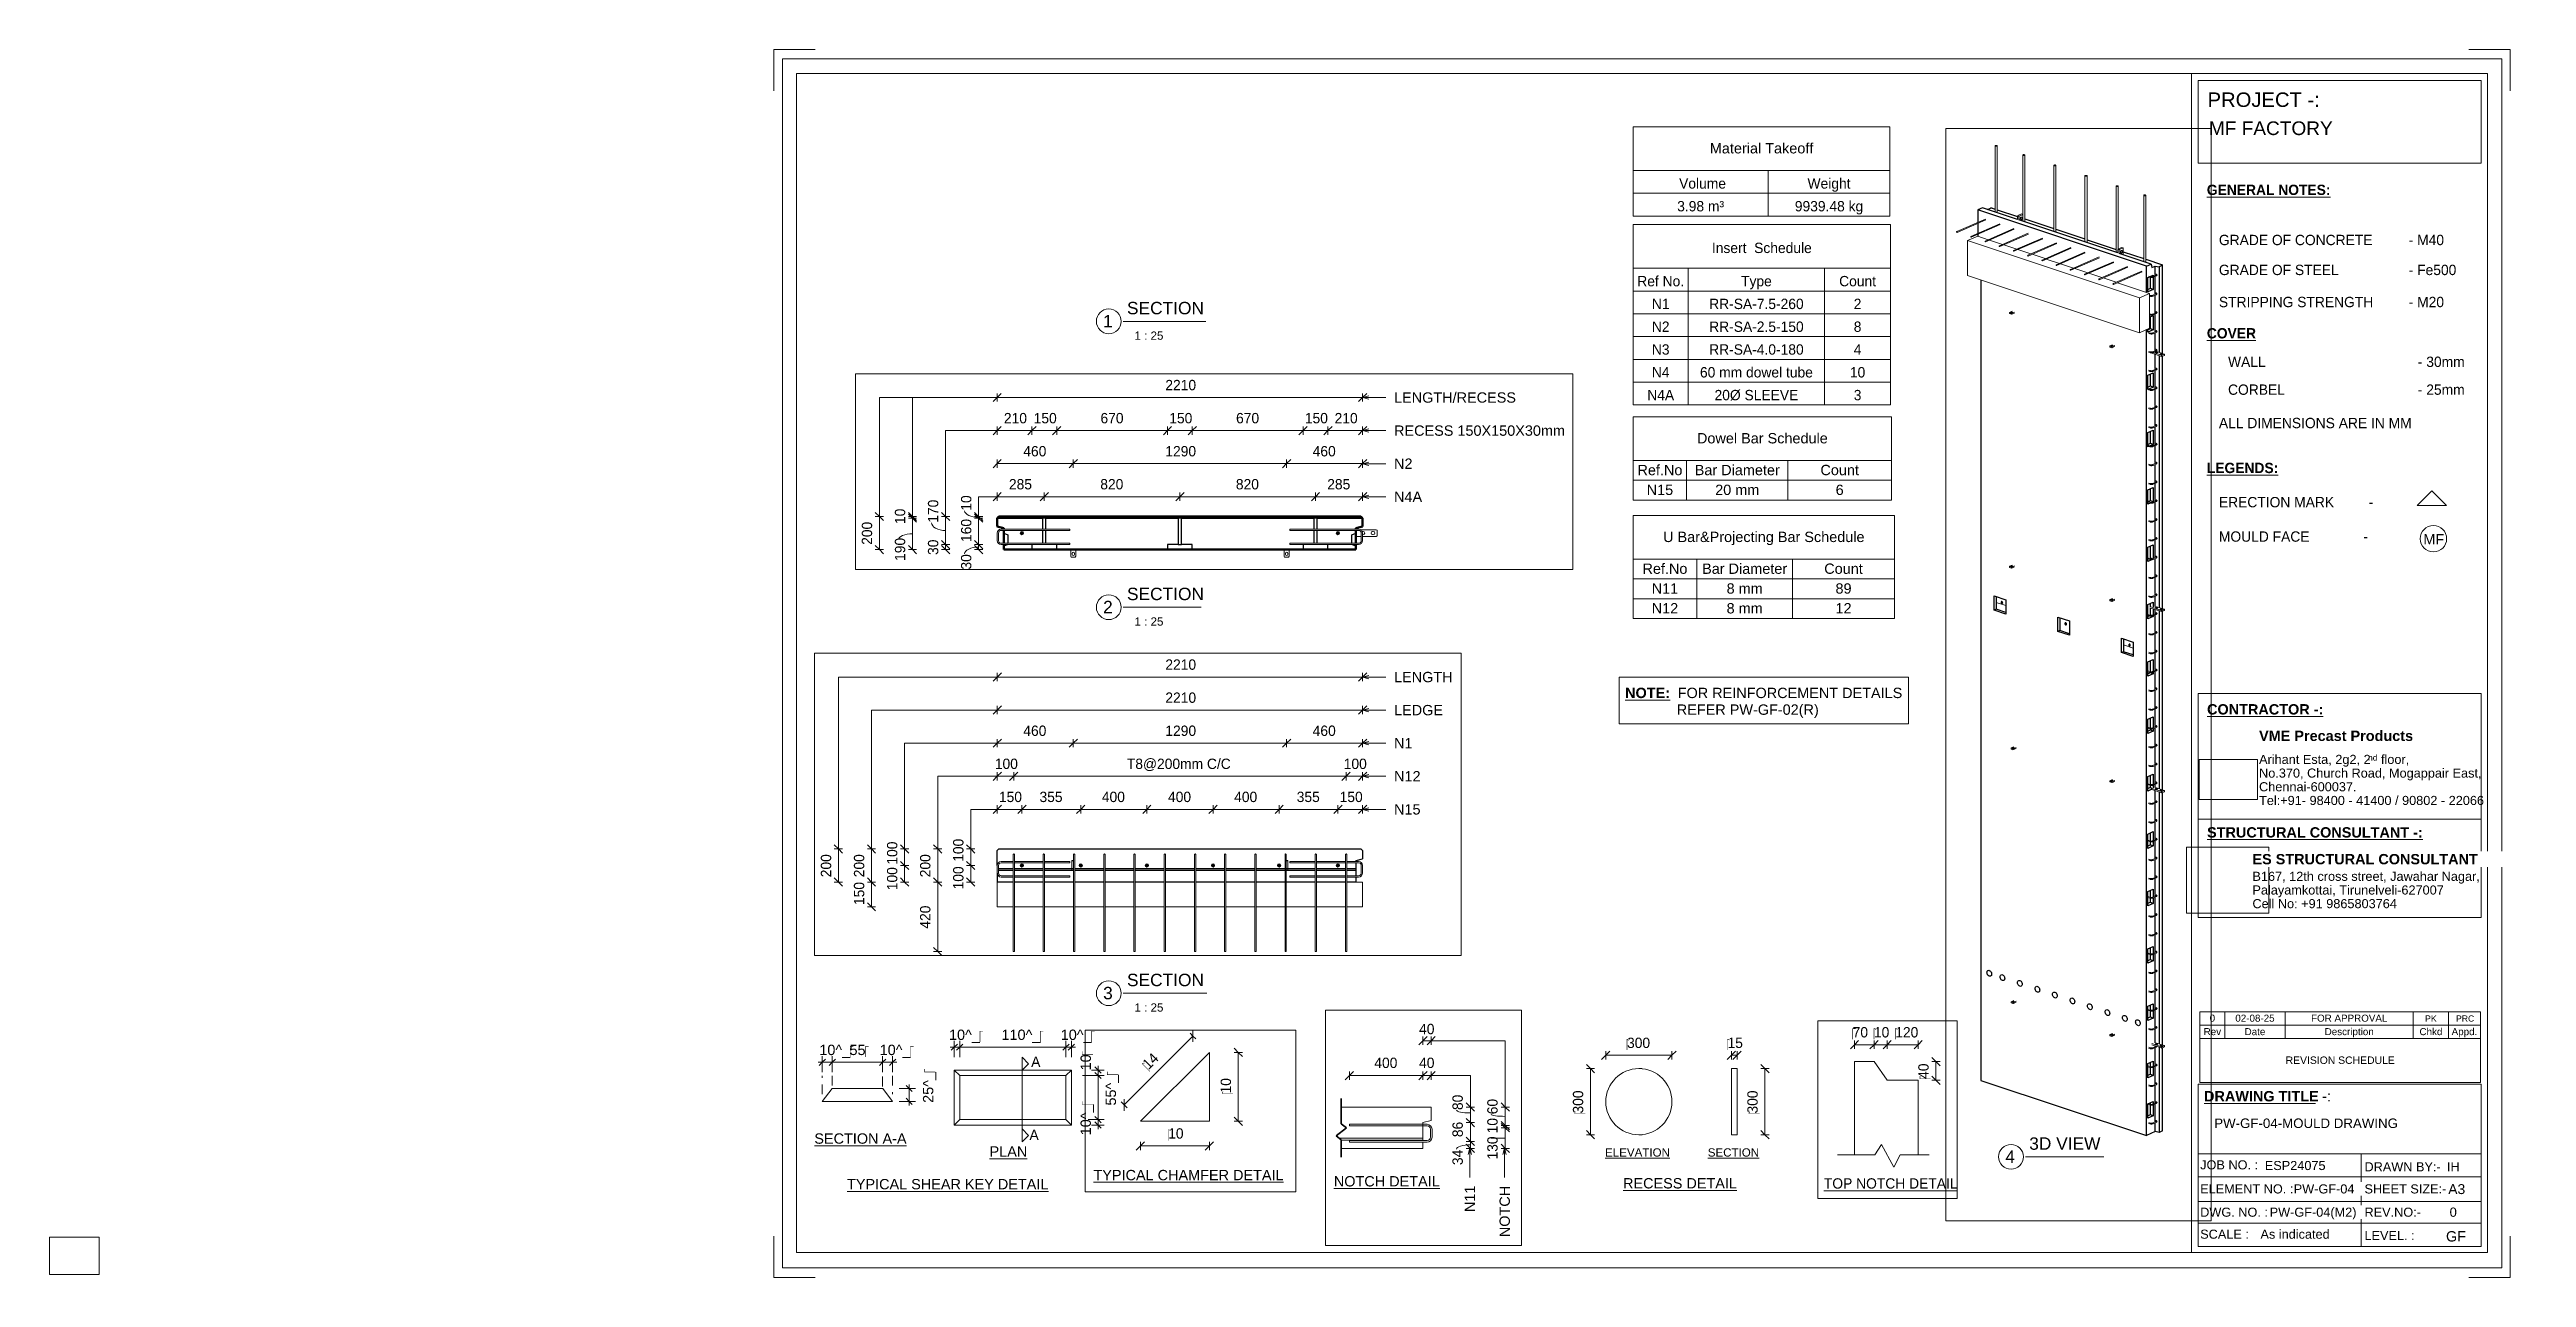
# Paper-space layout 'Layout1' of a CAD drawing. Header units: millimetres. Extents: x 0 to 599, y -1 to 296.
# The model-space entities are those that its viewports show. They can reach past a viewport. Long polylines and large blocks are cut down to what shows.
import ezdxf

# ---------------------------------------------------------------- set-up
doc = ezdxf.new("R2010")
doc.units = ezdxf.units.MM
doc.linetypes.add('Dash', pattern=[6.36, 3.18, -3.18])
doc.linetypes.add('Overhead', pattern=[3.97, 2.38, -1.59])
for name, color, linetype, lineweight in [('A-ANNO-DIMS', 211, 'Continuous', 9), ('A-ANNO-DIMS-1', 211, 'Continuous', 9), ('A-ANNO-DIMS-25', 211, 'Continuous', 9), ('A-ANNO-DIMS-3', 211, 'Continuous', 9), ('A-ANNO-DIMS-80', 211, 'Continuous', 9), ('A-DETL', 90, 'Continuous', 18), ('A-DETL-MBND', 5, 'Continuous', 18), ('A-DETL-THIN', 151, 'Continuous', 18), ('A-FLOR-OVHD', 1, 'Overhead', 18), ('A-GENM', 13, 'Continuous', 18), ('A-WALL', 113, 'Continuous', 25), ('A-WALL-HDLN', 110, 'Dash', 25), ('G-ANNO-SCHD', 231, 'Continuous', 9), ('G-ANNO-TEXT', 231, 'Continuous', 9), ('G-ANNO-TTLB', 6, 'Continuous', 9), ('G-ANNO-TTLB-MEDM', 33, 'Continuous', 9), ('G-ANNO-TTLB-THIN', 151, 'Continuous', 9), ('S-BEAM', 12, 'Continuous', 18), ('S-RBAR', 171, 'Continuous', 18)]:
    doc.layers.add(name, color=color, linetype=linetype, lineweight=lineweight)
doc.layers.add('G-ANNO-NPLT', color=191, linetype='Continuous')
doc.styles.add('Arial', font='arial.ttf', dxfattribs={"height": 62.5})
doc.styles.add('Arial_1', font='arial.ttf', dxfattribs={"height": 50})
doc.styles.add('Arial_10', font='arial.ttf', dxfattribs={"height": 2.3})
doc.styles.add('Arial_11', font='arial.ttf', dxfattribs={"height": 1.8})
doc.styles.add('Arial_12', font='arial.ttf', dxfattribs={"height": 1.7})
doc.styles.add('Arial_13', font='arial.ttf', dxfattribs={"height": 2})
doc.styles.add('Arial_14', font='arial.ttf', dxfattribs={"height": 3})
doc.styles.add('Arial_15', font='arial.ttf', dxfattribs={"height": 1.5})
doc.styles.add('Arial_2', font='arial.ttf', dxfattribs={"height": 7.5})
doc.styles.add('Arial_3', font='arial.ttf', dxfattribs={"height": 3.5})
doc.styles.add('Arial_4', font='arial.ttf', dxfattribs={"height": 2.2})
doc.styles.add('Arial_5', font='arial.ttf', dxfattribs={"height": 2.4})
doc.styles.add('Arial_6', font='arial.ttf', dxfattribs={"height": 2.5})
doc.styles.add('Arial_7', font='arial.ttf', dxfattribs={"height": 1.42976})
doc.styles.add('Arial_8', font='arial.ttf', dxfattribs={"height": 2.25})
doc.styles.add('Arial_9', font='arial.ttf', dxfattribs={"height": 3.3})
doc.styles.add('Arial_B', font='arialbd.ttf', dxfattribs={"height": 2.5})
doc.styles.add('Nirmala UI', font='Nirmala.ttf', dxfattribs={"height": 2.5})
doc.styles.add('Nirmala UI Semilight', font='NirmalaS.ttf', dxfattribs={"height": 62.5})
doc.styles.add('Nirmala UI Semilight_1', font='NirmalaS.ttf', dxfattribs={"height": 50})
doc.styles.add('Nirmala UI Semilight_2', font='NirmalaS.ttf', dxfattribs={"height": 7.5})
doc.styles.add('Nirmala UI Semilight_3', font='NirmalaS.ttf', dxfattribs={"height": 200})
doc.styles.add('Nirmala UI Semilight_4', font='NirmalaS.ttf', dxfattribs={"height": 200})
doc.styles.add('Nirmala UI Semilight_5', font='NirmalaS.ttf', dxfattribs={"height": 2.5})
doc.styles.add('Nirmala UI Semilight_6', font='NirmalaS.ttf', dxfattribs={"height": 2.5})
doc.styles.add('Nirmala UI Semilight_B', font='', dxfattribs={"height": 2.5})
doc.styles.get('Nirmala UI Semilight_B').set_extended_font_data('Nirmala UI Semilight', bold=True)
doc.dimstyles.new('Arrow_Filled_-_2_5_NI_UI', dxfattribs={"dimscale": 304.8, "dimtxt": 65.460247, "dimasz": 0.164042, "dimexe": 0.082021, "dimexo": 0.0625, "dimgap": 0.082021, "dimtad": 1, "dimdec": 0, "dimzin": 0, "dimdsep": 46, "dimtxsty": 'Nirmala UI Semilight', "dimblk1": 'OBLIQUE', "dimblk2": 'OBLIQUE', "dimsah": 1, "dimcen": 0.09, "dimazin": 0, "dimtfac": 1, "dimtdec": 4, "dimtix": 1, "dimtmove": 0, "dimatfit": 3, "dimfxl": 0.082021, "dimfxlon": 1, "dimtvp": 1, "dimtolj": 1, "dimtzin": 0, "dimarcsym": 2})
doc.dimstyles.new('Arrow_Filled_-_2_5_NI_UI_1', dxfattribs={"dimscale": 304.8, "dimtxt": 65.460247, "dimasz": 0.164042, "dimexe": 0.082021, "dimexo": 0.0625, "dimgap": 0.082021, "dimtad": 1, "dimdec": 0, "dimzin": 0, "dimdsep": 46, "dimtxsty": 'Nirmala UI Semilight', "dimblk1": 'OBLIQUE', "dimblk2": 'OBLIQUE', "dimsah": 1, "dimcen": 0.09, "dimazin": 0, "dimtfac": 1, "dimtdec": 4, "dimtix": 1, "dimtmove": 2, "dimatfit": 3, "dimfxl": 0.082021, "dimfxlon": 1, "dimtvp": 1, "dimtolj": 1, "dimtzin": 0, "dimarcsym": 2})
doc.dimstyles.new('Arrow_Filled_-_2_5_NI_UI_2', dxfattribs={"dimscale": 304.8, "dimtxt": 7.85523, "dimasz": 0.019685, "dimexe": 0.009843, "dimexo": 0.0625, "dimgap": 0.009843, "dimtad": 1, "dimdec": 0, "dimzin": 0, "dimdsep": 46, "dimtxsty": 'Nirmala UI Semilight_2', "dimblk1": 'OBLIQUE', "dimblk2": 'OBLIQUE', "dimsah": 1, "dimcen": 0.09, "dimazin": 0, "dimtfac": 1, "dimtdec": 4, "dimtix": 1, "dimtmove": 0, "dimatfit": 3, "dimfxl": 0.009843, "dimfxlon": 1, "dimtvp": 1, "dimtolj": 1, "dimtzin": 0, "dimarcsym": 2})
doc.dimstyles.new('Arrow_Filled_-_2_5_NI_UI_3', dxfattribs={"dimscale": 304.8, "dimtxt": 209.472789, "dimasz": 0.524934, "dimexe": 0.262467, "dimexo": 0.0625, "dimgap": 0.262467, "dimtad": 1, "dimdec": 0, "dimzin": 0, "dimdsep": 46, "dimtxsty": 'Nirmala UI Semilight_3', "dimblk1": 'OBLIQUE', "dimblk2": 'OBLIQUE', "dimsah": 1, "dimcen": 0.09, "dimazin": 0, "dimtfac": 1, "dimtdec": 4, "dimtix": 1, "dimtmove": 2, "dimatfit": 3, "dimfxl": 0.262467, "dimfxlon": 1, "dimtvp": 1, "dimtolj": 1, "dimtzin": 0, "dimarcsym": 2})
doc.dimstyles.new('Arrow_Filled_-_2_5_NI_UI_4', dxfattribs={"dimscale": 304.8, "dimtxt": 209.472789, "dimasz": 0.524934, "dimexe": 0.262467, "dimexo": 0.0625, "dimgap": 0.262467, "dimtad": 1, "dimdec": 0, "dimzin": 0, "dimdsep": 46, "dimtxsty": 'Nirmala UI Semilight_3', "dimblk1": 'OBLIQUE', "dimblk2": 'OBLIQUE', "dimsah": 1, "dimcen": 0.09, "dimazin": 0, "dimtfac": 1, "dimtdec": 4, "dimtix": 1, "dimtmove": 0, "dimatfit": 3, "dimfxl": 0.262467, "dimfxlon": 1, "dimtvp": 1, "dimtolj": 1, "dimtzin": 0, "dimarcsym": 2})
doc.dimstyles.new('Arrow_Filled_-_2_5_NI_UI_5', dxfattribs={"dimscale": 304.8, "dimtxt": 65.460247, "dimasz": 0.164042, "dimexe": 0.082021, "dimexo": 0.0625, "dimgap": 0.082021, "dimtad": 1, "dimdec": 0, "dimzin": 0, "dimdsep": 46, "dimtxsty": 'Nirmala UI Semilight', "dimblk1": 'OBLIQUE', "dimblk2": 'OBLIQUE', "dimsah": 1, "dimcen": 0.09, "dimazin": 0, "dimtfac": 1, "dimtdec": 4, "dimtix": 1, "dimtmove": 1, "dimatfit": 3, "dimfxl": 0.082021, "dimfxlon": 1, "dimtvp": 1, "dimtolj": 1, "dimtzin": 0, "dimarcsym": 2})
doc.dimstyles.new('Arrow_Filled_-_2_5_NI_UI_6', dxfattribs={"dimscale": 304.8, "dimtxt": 2.61841, "dimasz": 0.006562, "dimexe": 0.003281, "dimexo": 0.0625, "dimgap": 0.003281, "dimtad": 1, "dimdec": 0, "dimzin": 0, "dimdsep": 46, "dimtxsty": 'Nirmala UI Semilight_6', "dimblk1": 'OBLIQUE', "dimblk2": 'OBLIQUE', "dimsah": 1, "dimcen": 0.09, "dimazin": 0, "dimtfac": 1, "dimtdec": 4, "dimtix": 1, "dimtmove": 0, "dimatfit": 3, "dimfxl": 0.003281, "dimfxlon": 1, "dimtvp": 1, "dimtolj": 1, "dimtzin": 0, "dimarcsym": 2})
doc.dimstyles.new('Diagonal_-_2_5mm_Arial', dxfattribs={"dimscale": 304.8, "dimtxt": 2.550648, "dimasz": 0.004921, "dimexe": 0.004921, "dimexo": 0.0625, "dimgap": 0.003281, "dimtad": 1, "dimdec": 0, "dimzin": 0, "dimdsep": 46, "dimtxsty": 'Arial_6', "dimblk1": 'OBLIQUE', "dimblk2": 'OBLIQUE', "dimsah": 1, "dimcen": 0.09, "dimdle": 0.003281, "dimazin": 0, "dimtfac": 1, "dimtdec": 4, "dimtix": 1, "dimtmove": 2, "dimatfit": 3, "dimfxl": 0.007874, "dimfxlon": 1, "dimtvp": 1, "dimtolj": 1, "dimtzin": 0, "dimarcsym": 2})
doc.dimstyles.new('Diagonal_-_2_5mm_Arial_1', dxfattribs={"dimscale": 304.8, "dimtxt": 2.550648, "dimasz": 0.004921, "dimexe": 0.004921, "dimexo": 0.0625, "dimgap": 0.003281, "dimtad": 1, "dimdec": 0, "dimzin": 0, "dimdsep": 46, "dimtxsty": 'Arial_6', "dimblk1": 'OBLIQUE', "dimblk2": 'OBLIQUE', "dimsah": 1, "dimcen": 0.09, "dimdle": 0.003281, "dimazin": 0, "dimtfac": 1, "dimtdec": 4, "dimtix": 1, "dimtmove": 0, "dimatfit": 3, "dimfxl": 0.007874, "dimfxlon": 1, "dimtvp": 1, "dimtolj": 1, "dimtzin": 0, "dimarcsym": 2})
picture_1 = doc.add_image_def('image1.jpg', size_in_pixel=(996, 686))
picture_2 = doc.add_image_def('image2.jpg', size_in_pixel=(1600, 1280))

psp = doc.layouts.get("Layout1")

msp = doc.modelspace()

# ---------------------------------------------------------------- texts
at = {"layer": 'G-ANNO-TEXT', "color": 7, "attachment_point": 1}
for s, insert, char_height, width, style in [('LENGTH', (2056.48, 21535.19), 62.5, 428.9028, 'Arial'), ('LEDGE', (2056.48, 21335.19), 62.5, 356.7509, 'Arial'), ('LENGTH/RECESS', (13160.27, 21215.19), 62.5, 891.8773, 'Arial'), ('N1', (2056.48, 21135.19), 62.5, 134.2827, 'Arial'), ('RECESS 150X150X30mm', (13160.27, 21015.19), 62.5, 1248.6283, 'Arial'), ('N12', (2056.48, 20935.19), 62.5, 192.405, 'Arial'), ('N2', (13160.27, 20815.19), 62.5, 134.2827, 'Arial'), ('N15', (2056.48, 20735.19), 62.5, 192.405, 'Arial'), ('N4A', (13160.27, 20615.19), 62.5, 204.4303, 'Arial'), ('40', (5835.24, 18537.99), 50, 91.3924, 'Nirmala UI Semilight_1'), ('400', (5618.67, 18374.44), 50, 136.2869, 'Nirmala UI Semilight_1'), ('40', (5835.24, 18374.44), 50, 91.3924, 'Nirmala UI Semilight_1'), ('\\LNOTCH DETAIL', (5422.88, 17801.33), 50, 622.1095, 'Arial_1'), ('\\LTYPICAL CHAMFER DETAIL', (6352.21, 3087.48), 7.5, 166.9113, 'Arial_2'), ('\\LTOP NOTCH DETAIL', (6889.12, 1307.17), 200, 2975.864, 'Nirmala UI Semilight_4')]:
    msp.add_mtext(s, dxfattribs=dict(at, insert=insert, char_height=char_height, width=width, style=style))
at = {"layer": 'G-ANNO-TEXT', "color": 7, "char_height": 50, "attachment_point": 1, "rotation": 90}
for s, insert, width, style in [('80', (5996.81, 18120.9), 89.789, 'Nirmala UI Semilight_1'), ('60', (6165.16, 18100.51), 89.789, 'Nirmala UI Semilight_1'), ('10', (6165.16, 18008.06), 76.962, 'Nirmala UI Semilight_1'), ('86', (5996.81, 17989.83), 89.789, 'Nirmala UI Semilight_1'), ('130', (6165.16, 17881.7), 121.8565, 'Nirmala UI Semilight_1'), ('34', (5996.81, 17854.64), 91.3924, 'Nirmala UI Semilight_1'), ('N11', (6056.04, 17627.57), 153.924, 'Arial_1'), ('NOTCH', (6224.39, 17505.97), 301.4345, 'Arial_1')]:
    msp.add_mtext(s, dxfattribs=dict(at, insert=insert, width=width, style=style))

# ---------------------------------------------------------------- blocks, each defined once
blk = doc.blocks.new('ES-Landscape-A3 - ES-Landscape-A3-502445-PW-GF-04-MOULD DRAWING')
at = {"layer": 'G-ANNO-TTLB'}
for p, q in [((175.24, 296.27), (185.24, 296.27)), ((175.24, 296.27), (175.24, 286.27)), ((595.24, 296.27), (585.24, 296.27)), ((595.24, 296.27), (595.24, 286.27)), ((519.77, 140.54), (588.2, 140.54)), ((519.77, 86.33), (519.77, 140.54)), ((588.2, 86.33), (588.2, 140.54)), ((519.77, 110.14), (588.2, 110.14)), ((519.77, 6.78), (519.77, 46.03)), ((588.2, 6.78), (588.2, 46.03)), ((559.23, 29.2), (559.23, 6.78)), ((175.24, -0.73), (175.24, 9.27)), ((595.24, -0.73), (595.24, 9.27)), ((175.24, -0.73), (185.24, -0.73)), ((595.24, -0.73), (585.24, -0.73))]:
    blk.add_line(p, q, dxfattribs=at)
at = {"layer": 'G-ANNO-TTLB-MEDM'}
for p, q in [((180.73, 290.44), (180.73, 5.31)), ((180.73, 290.44), (589.79, 290.44)), ((518.17, 290.44), (518.17, 5.31)), ((519.77, 268.77), (519.77, 288.77)), ((519.77, 288.77), (588.2, 288.77)), ((588.2, 288.77), (588.2, 268.77)), ((589.79, 290.44), (589.79, 5.31)), ((588.2, 268.77), (519.77, 268.77)), ((519.77, 86.33), (588.2, 86.33)), ((519.77, 6.78), (588.2, 6.78)), ((180.73, 5.31), (589.79, 5.31))]:
    blk.add_line(p, q, dxfattribs=at)
at = {"layer": 'G-ANNO-TTLB-THIN'}
for p, q in [((177.29, 294.03), (177.29, 1.56)), ((593.23, 294.03), (177.29, 294.03)), ((593.23, 1.56), (593.23, 294.03)), ((519.77, 46.03), (588.2, 46.03)), ((519.77, 29.2), (588.2, 29.2)), ((519.77, 23.64), (588.2, 23.64)), ((519.77, 17.68), (588.2, 17.68)), ((519.77, 12.43), (588.2, 12.43)), ((177.29, 1.56), (593.23, 1.56))]:
    blk.add_line(p, q, dxfattribs=at)
at = {"layer": 'G-ANNO-TTLB', "char_height": 2.2, "attachment_point": 1, "style": 'Arial_4'}
for s, insert, width in [('No.370, Church Road, Mogappair East,', (534.5, 122.37), 63.4135), ('Tel:+91- 98400 - 41400 / 90802 - 22066 ', (534.5, 115.75), 65.2574), ('Chennai-600037.', (534.5, 119.06), 27.6582), ('Cell No: +91 9865803764', (532.9, 90.79), 41.0464), ('Palayamkottai, Tirunelveli-627007', (532.9, 94.09), 54.4346), ('JOB NO. :', (520.26, 27.61), 16.5949), ('DRAWN BY:-', (560, 27.14), 21.7257), ('ELEMENT NO. :', (520.26, 21.79), 26.5359), ('SHEET SIZE:-', (560, 21.79), 23.2489), ('DWG. NO. :', (520.26, 16.16), 19.481), ('REV.NO:-', (560, 16.16), 16.0338), ('SCALE :', (520.26, 10.84), 13.8692), ('LEVEL. :', (560, 10.53), 14.3502)]:
    blk.add_mtext(s, dxfattribs=dict(at, insert=insert, width=width))
at = {"layer": 'G-ANNO-TTLB'}
image = blk.add_image(picture_1, insert=(520, 114.84), size_in_units=(14.11, 9.72), dxfattribs=at)
image.dxf.flags = 7
image = blk.add_image(picture_2, insert=(516.95, 87.39), size_in_units=(19.92, 15.93), dxfattribs=at)
image.dxf.flags = 7
at = {"layer": 'G-ANNO-TTLB', "attachment_point": 1, "bg_fill": 3, "box_fill_scale": 1.25, "bg_fill_color": 256, "bg_fill_true_color": 13158600, "bg_fill_transparency": 0}
for s, insert, char_height, width, style in [('PROJECT -:', (522.05, 285.89), 3.5, 33.3502, 'Arial_3'), ('\\LCONTRACTOR -:', (521.92, 137.94), 2.5, 33.9114, 'Arial_B'), ('\\LSTRUCTURAL CONSULTANT -:', (521.92, 108.18), 2.5, 62.8523, 'Arial_B'), ('\\LDRAWING TITLE', (521.19, 44.36), 2.5, 33.4304, 'Arial_B'), ('A3', (580.27, 21.84), 2.4, 4.9705, 'Arial_5')]:
    blk.add_mtext(s, dxfattribs=dict(at, insert=insert, char_height=char_height, width=width, style=style))
at = {"layer": 'G-ANNO-TTLB', "char_height": 2.5, "attachment_point": 1, "style": 'Arial_B', "bg_fill": 3, "box_fill_scale": 1.25, "bg_fill_color": 256, "bg_fill_true_color": 13158600, "bg_fill_transparency": 0}
for s, insert, width in [('VME Precast Products', (534.5, 131.53), 45.135), ('ES STRUCTURAL CONSULTANT', (532.9, 101.7), 65.6582), ('\\fArial|b1|i0|c0|p34|; ', (548.78, 44.36), 1.2025)]:
    blk.add_mtext(s, dxfattribs=dict(at, insert=insert, width=width))
at = {"layer": 'G-ANNO-TTLB', "attachment_point": 1}
for s, insert, char_height, width, style in [('Arihant Esta, 2g2, 2', (534.5, 125.68), 2.2, 31.9873, 'Arial_4'), ('nd', (560.89, 125.72), 1.43, 2.7257, 'Arial_7'), (' floor,', (563.14, 125.68), 2.2, 9.1392, 'Arial_4'), ('B167, 12th cross street, Jawahar Nagar,', (532.9, 97.4), 2.2, 65.1772, 'Arial_4')]:
    blk.add_mtext(s, dxfattribs=dict(at, insert=insert, char_height=char_height, width=width, style=style))
at = {"layer": 'G-ANNO-TTLB', "insert": (549.77, 44.36), "char_height": 2.5, "width": 2.6456, "attachment_point": 1, "style": 'Arial_6', "bg_fill": 3, "box_fill_scale": 1.25, "bg_fill_color": 256, "bg_fill_true_color": 13158600, "bg_fill_transparency": 0}
blk.add_mtext('-:', dxfattribs=at)
blk = doc.blocks.new('Viewport - M_View Title-1040-PW-GF-04-MOULD DRAWING')
at = {"layer": 'G-ANNO-TTLB'}
for start, end in [(360, 180), (180, 0)]:
    blk.add_arc((-3.5, 0), 3, start, end, dxfattribs=at)
blk = doc.blocks.new('DIMBLOCK70-PW-GF-04-MOULD DRAWING')
at = {"layer": 'A-ANNO-DIMS-1'}
for p, q in [((253.65, 48.11), (249.85, 48.11)), ((253.65, 49.43), (252.09, 49.43)), ((253.65, 50.43), (253.65, 48.11)), ((253.65, 49.43), (255.15, 49.43)), ((253.65, 48.11), (255.15, 48.11))]:
    blk.add_line(p, q, dxfattribs=at)
at = {"layer": 'A-ANNO-DIMS-1', "lineweight": 35}
for p, q in [((253.65, 49.43), (252.9, 50.18)), ((253.65, 48.11), (252.9, 48.86)), ((253.65, 49.43), (254.4, 48.68)), ((253.65, 48.11), (254.4, 47.36))]:
    blk.add_line(p, q, dxfattribs=at)
at = {"layer": 'A-ANNO-DIMS-1', "color": 0, "insert": (249.41, 49.35), "char_height": 2.5, "width": 4.6147, "attachment_point": 1, "rotation": 90, "line_spacing_factor": 0.941778, "style": 'Arial_6'}
blk.add_mtext('10\\fArial|b0|i0|c254|p34|;\u202a', dxfattribs=at)
blk = doc.blocks.new('_Oblique')
at = {"color": 0, "linetype": 'ByBlock', "lineweight": -2}
blk.add_line((-0.5, -0.5), (0.5, 0.5), dxfattribs=at)
blk = doc.blocks.new('DIMBLOCK71-PW-GF-04-MOULD DRAWING')
at = {"layer": 'A-ANNO-DIMS-1'}
for p, q in [((253.65, 48.11), (249.85, 48.11)), ((253.65, 48.11), (253.65, 37.44)), ((253.65, 48.11), (255.15, 48.11)), ((253.65, 37.44), (251.25, 37.44)), ((253.65, 37.44), (255.15, 37.44))]:
    blk.add_line(p, q, dxfattribs=at)
at = {"layer": 'A-ANNO-DIMS-1', "lineweight": 35}
for p, q in [((253.65, 48.11), (252.9, 48.86)), ((253.65, 48.11), (254.4, 47.36)), ((253.65, 37.44), (252.9, 38.19)), ((253.65, 37.44), (254.4, 36.69))]:
    blk.add_line(p, q, dxfattribs=at)
at = {"layer": 'A-ANNO-DIMS-1', "color": 0, "insert": (255.49, 40.85), "char_height": 2.5, "width": 4.6147, "attachment_point": 1, "rotation": 90, "line_spacing_factor": 0.941778, "style": 'Arial_6'}
blk.add_mtext('55^_\\fArial|b0|i0|c254|p34|;\u202a', dxfattribs=at)
blk = doc.blocks.new('DIMBLOCK72-PW-GF-04-MOULD DRAWING')
at = {"layer": 'A-ANNO-DIMS-1'}
for p, q in [((253.65, 37.44), (251.25, 37.44)), ((253.65, 36.13), (252.09, 36.13)), ((253.65, 37.44), (253.65, 35.13)), ((253.65, 37.44), (255.15, 37.44)), ((253.65, 36.13), (255.15, 36.13))]:
    blk.add_line(p, q, dxfattribs=at)
at = {"layer": 'A-ANNO-DIMS-1', "lineweight": 35}
for p, q in [((253.65, 37.44), (252.9, 38.19)), ((253.65, 36.13), (252.9, 36.88)), ((253.65, 37.44), (254.4, 36.69)), ((253.65, 36.13), (254.4, 35.38))]:
    blk.add_line(p, q, dxfattribs=at)
at = {"layer": 'A-ANNO-DIMS-1', "color": 0, "insert": (249.41, 33.65), "char_height": 2.5, "width": 4.6147, "attachment_point": 1, "rotation": 90, "line_spacing_factor": 0.941778, "style": 'Arial_6'}
blk.add_mtext('10^_\\fArial|b0|i0|c254|p34|;\u202a', dxfattribs=at)
blk = doc.blocks.new('DIMBLOCK73-PW-GF-04-MOULD DRAWING')
at = {"layer": 'A-ANNO-DIMS-1'}
for p, q in [((217.86, 54.98), (220.17, 54.98)), ((218.86, 54.98), (218.86, 56.48)), ((218.86, 54.98), (218.86, 52.58)), ((220.17, 54.98), (220.17, 56.48)), ((220.17, 54.98), (220.17, 52.58))]:
    blk.add_line(p, q, dxfattribs=at)
at = {"layer": 'A-ANNO-DIMS-1', "lineweight": 35}
for p, q in [((218.86, 54.98), (218.11, 54.23)), ((218.86, 54.98), (219.61, 55.73)), ((220.17, 54.98), (219.42, 54.23)), ((220.17, 54.98), (220.92, 55.73))]:
    blk.add_line(p, q, dxfattribs=at)
at = {"layer": 'A-ANNO-DIMS-1', "color": 0, "insert": (217.59, 59.22), "char_height": 2.5, "width": 4.6147, "attachment_point": 1, "line_spacing_factor": 0.941778, "style": 'Arial_6'}
blk.add_mtext('10^_\\fArial|b0|i0|c254|p34|;\u202a', dxfattribs=at)
blk = doc.blocks.new('DIMBLOCK74-PW-GF-04-MOULD DRAWING')
at = {"layer": 'A-ANNO-DIMS-1', "lineweight": 35}
for p, q in [((220.17, 54.98), (219.42, 54.23)), ((220.17, 54.98), (220.92, 55.73)), ((245.88, 54.98), (245.13, 54.23)), ((245.88, 54.98), (246.63, 55.73))]:
    blk.add_line(p, q, dxfattribs=at)
at = {"layer": 'A-ANNO-DIMS-1'}
for p, q in [((220.17, 54.98), (220.17, 56.48)), ((220.17, 54.98), (245.88, 54.98)), ((220.17, 54.98), (220.17, 52.58)), ((245.88, 54.98), (245.88, 56.48)), ((245.88, 54.98), (245.88, 52.58))]:
    blk.add_line(p, q, dxfattribs=at)
at = {"layer": 'A-ANNO-DIMS-1', "color": 0, "insert": (230.28, 59.22), "char_height": 2.5, "width": 6.5924, "attachment_point": 1, "line_spacing_factor": 0.941778, "style": 'Arial_6'}
blk.add_mtext('110^_\\fArial|b0|i0|c254|p34|;\u202a', dxfattribs=at)
blk = doc.blocks.new('DIMBLOCK75-PW-GF-04-MOULD DRAWING')
at = {"layer": 'A-ANNO-DIMS-1', "lineweight": 35}
for p, q in [((245.88, 54.98), (245.13, 54.23)), ((245.88, 54.98), (246.63, 55.73)), ((247.2, 54.98), (246.45, 54.23)), ((247.2, 54.98), (247.95, 55.73))]:
    blk.add_line(p, q, dxfattribs=at)
at = {"layer": 'A-ANNO-DIMS-1'}
for p, q in [((245.88, 54.98), (245.88, 56.48)), ((245.88, 54.98), (248.2, 54.98)), ((245.88, 54.98), (245.88, 52.58)), ((247.2, 54.98), (247.2, 56.48)), ((247.2, 54.98), (247.2, 52.58))]:
    blk.add_line(p, q, dxfattribs=at)
at = {"layer": 'A-ANNO-DIMS-1', "color": 0, "insert": (244.62, 59.22), "char_height": 2.5, "width": 4.6147, "attachment_point": 1, "line_spacing_factor": 0.941778, "style": 'Arial_6'}
blk.add_mtext('10^_\\fArial|b0|i0|c254|p34|;\u202a', dxfattribs=at)
blk = doc.blocks.new('DIMBLOCK76-PW-GF-04-MOULD DRAWING')
at = {"layer": 'A-ANNO-DIMS-1'}
for p, q in [((207.96, 44.97), (205.56, 44.97)), ((207.96, 45.97), (207.96, 40.87)), ((207.96, 44.97), (209.46, 44.97)), ((207.96, 41.87), (205.56, 41.87)), ((207.96, 41.87), (209.46, 41.87))]:
    blk.add_line(p, q, dxfattribs=at)
at = {"layer": 'A-ANNO-DIMS-1', "lineweight": 35}
for p, q in [((207.96, 44.97), (207.21, 45.72)), ((207.96, 41.87), (207.21, 42.62)), ((207.96, 44.97), (208.71, 44.22)), ((207.96, 41.87), (208.71, 41.12))]:
    blk.add_line(p, q, dxfattribs=at)
at = {"layer": 'A-ANNO-DIMS-1', "color": 0, "insert": (211.29, 41.5), "char_height": 2.5, "width": 4.6147, "attachment_point": 1, "rotation": 90, "line_spacing_factor": 0.941778, "style": 'Arial_6'}
blk.add_mtext('25^_\\fArial|b0|i0|c254|p34|;\u202a', dxfattribs=at)
blk = doc.blocks.new('DIMBLOCK77-PW-GF-04-MOULD DRAWING')
at = {"layer": 'A-ANNO-DIMS-1'}
for p, q in [((185.94, 51.31), (189.35, 51.31)), ((186.94, 51.31), (186.94, 52.81)), ((186.94, 51.31), (186.94, 48.91)), ((189.35, 51.31), (189.35, 52.81)), ((189.35, 51.31), (189.35, 48.91))]:
    blk.add_line(p, q, dxfattribs=at)
at = {"layer": 'A-ANNO-DIMS-1', "lineweight": 35}
for p, q in [((186.94, 51.31), (186.19, 50.56)), ((186.94, 51.31), (187.69, 52.06)), ((189.35, 51.31), (188.6, 50.56)), ((189.35, 51.31), (190.1, 52.06))]:
    blk.add_line(p, q, dxfattribs=at)
at = {"layer": 'A-ANNO-DIMS-1', "color": 0, "insert": (186.22, 55.56), "char_height": 2.5, "width": 4.6147, "attachment_point": 1, "line_spacing_factor": 0.941778, "style": 'Arial_6'}
blk.add_mtext('10^_\\fArial|b0|i0|c254|p34|;\u202a', dxfattribs=at)
blk = doc.blocks.new('DIMBLOCK78-PW-GF-04-MOULD DRAWING')
at = {"layer": 'A-ANNO-DIMS-1', "lineweight": 35}
for p, q in [((189.35, 51.31), (188.6, 50.56)), ((189.35, 51.31), (190.1, 52.06)), ((201.53, 51.31), (200.78, 50.56)), ((201.53, 51.31), (202.28, 52.06))]:
    blk.add_line(p, q, dxfattribs=at)
at = {"layer": 'A-ANNO-DIMS-1'}
for p, q in [((189.35, 51.31), (189.35, 52.81)), ((189.35, 51.31), (201.53, 51.31)), ((189.35, 51.31), (189.35, 48.91)), ((201.53, 51.31), (201.53, 52.81)), ((201.53, 51.31), (201.53, 48.91))]:
    blk.add_line(p, q, dxfattribs=at)
at = {"layer": 'A-ANNO-DIMS-1', "color": 0, "insert": (193.52, 55.56), "char_height": 2.5, "width": 4.6147, "attachment_point": 1, "line_spacing_factor": 0.941778, "style": 'Arial_6'}
blk.add_mtext('55\\fArial|b0|i0|c254|p34|;\u202a', dxfattribs=at)
blk = doc.blocks.new('DIMBLOCK79-PW-GF-04-MOULD DRAWING')
at = {"layer": 'A-ANNO-DIMS-1', "lineweight": 35}
for p, q in [((201.53, 51.31), (200.78, 50.56)), ((201.53, 51.31), (202.28, 52.06)), ((203.94, 51.31), (203.19, 50.56)), ((203.94, 51.31), (204.69, 52.06))]:
    blk.add_line(p, q, dxfattribs=at)
at = {"layer": 'A-ANNO-DIMS-1'}
for p, q in [((201.53, 51.31), (201.53, 52.81)), ((201.53, 51.31), (204.94, 51.31)), ((201.53, 51.31), (201.53, 48.91)), ((203.94, 51.31), (203.94, 52.81)), ((203.94, 51.31), (203.94, 48.91))]:
    blk.add_line(p, q, dxfattribs=at)
at = {"layer": 'A-ANNO-DIMS-1', "color": 0, "insert": (200.81, 55.56), "char_height": 2.5, "width": 4.6147, "attachment_point": 1, "line_spacing_factor": 0.941778, "style": 'Arial_6'}
blk.add_mtext('10^_\\fArial|b0|i0|c254|p34|;\u202a', dxfattribs=at)
blk = doc.blocks.new('DIMBLOCK80-PW-GF-04-MOULD DRAWING')
at = {"layer": 'A-ANNO-DIMS-1'}
for p, q in [((372.77, 49.78), (371.77, 50.78)), ((372.77, 49.78), (371.77, 49.78)), ((372.77, 33.78), (372.77, 49.78)), ((372.77, 49.78), (373.77, 48.78)), ((372.77, 49.78), (373.77, 49.78)), ((372.77, 33.78), (371.77, 34.78)), ((372.77, 33.78), (371.77, 33.78)), ((372.77, 33.78), (373.77, 32.78)), ((372.77, 33.78), (373.77, 33.78))]:
    blk.add_line(p, q, dxfattribs=at)
at = {"layer": 'A-ANNO-DIMS-1', "color": 0, "insert": (368.51, 38.92), "char_height": 2.5, "width": 6.8555, "attachment_point": 1, "rotation": 90, "line_spacing_factor": 1.142579, "style": 'Nirmala UI Semilight_6'}
blk.add_mtext('\u202a300', dxfattribs=at)
blk = doc.blocks.new('DIMBLOCK81-PW-GF-04-MOULD DRAWING')
at = {"layer": 'A-ANNO-DIMS-1'}
for p, q in [((376.47, 53.01), (377.47, 54.01)), ((376.47, 53.01), (376.47, 54.01)), ((392.47, 53.01), (393.47, 54.01)), ((392.47, 53.01), (392.47, 54.01)), ((376.47, 53.01), (375.47, 52.01)), ((376.47, 53.01), (392.47, 53.01)), ((376.47, 53.01), (376.47, 52.01)), ((392.47, 53.01), (391.47, 52.01)), ((392.47, 53.01), (392.47, 52.01))]:
    blk.add_line(p, q, dxfattribs=at)
at = {"layer": 'A-ANNO-DIMS-1', "color": 0, "insert": (381.61, 57.27), "char_height": 2.5, "width": 6.8555, "attachment_point": 1, "line_spacing_factor": 1.142579, "style": 'Nirmala UI Semilight_6'}
blk.add_mtext('\u202a300', dxfattribs=at)
blk = doc.blocks.new('DIMBLOCK82-PW-GF-04-MOULD DRAWING')
at = {"layer": 'A-ANNO-DIMS-1'}
for p, q in [((406.85, 53.01), (407.85, 54.01)), ((406.85, 53.01), (406.85, 54.01)), ((408.22, 53.01), (409.22, 54.01)), ((408.22, 53.01), (408.22, 54.01)), ((406.85, 53.01), (405.85, 52.01)), ((406.85, 53.01), (408.22, 53.01)), ((406.85, 53.01), (406.85, 52.01)), ((408.22, 53.01), (407.22, 52.01)), ((408.22, 53.01), (408.22, 52.01))]:
    blk.add_line(p, q, dxfattribs=at)
at = {"layer": 'A-ANNO-DIMS-1', "color": 0, "insert": (405.92, 57.27), "char_height": 2.5, "width": 3.8848, "attachment_point": 1, "line_spacing_factor": 1.142579, "style": 'Nirmala UI Semilight_6'}
blk.add_mtext('\u202a15', dxfattribs=at)
blk = doc.blocks.new('DIMBLOCK83-PW-GF-04-MOULD DRAWING')
at = {"layer": 'A-ANNO-DIMS-1'}
for p, q in [((414.97, 49.78), (413.97, 50.78)), ((414.97, 49.78), (413.97, 49.78)), ((414.97, 49.78), (414.97, 33.78)), ((414.97, 49.78), (415.97, 48.78)), ((414.97, 49.78), (415.97, 49.78)), ((414.97, 33.78), (413.97, 34.78)), ((414.97, 33.78), (413.97, 33.78)), ((414.97, 33.78), (415.97, 32.78)), ((414.97, 33.78), (415.97, 33.78))]:
    blk.add_line(p, q, dxfattribs=at)
at = {"layer": 'A-ANNO-DIMS-1', "color": 0, "insert": (410.71, 38.92), "char_height": 2.5, "width": 6.8555, "attachment_point": 1, "rotation": 90, "line_spacing_factor": 1.142579, "style": 'Nirmala UI Semilight_6'}
blk.add_mtext('\u202a300', dxfattribs=at)
blk = doc.blocks.new('RR spread anchor face based - RR-SA-7_5-260-1726841-Elevation Top1')
at = {"layer": 'A-GENM'}
for p, q in [((-4516.8, 20392.07), (-4516.8, 20394.57)), ((-4516.8, 20394.57), (-4507.35, 20394.57)), ((-4516.8, 20337.07), (-4516.8, 20392.07)), ((-4516.8, 20392.07), (-4507.35, 20392.07)), ((-4516.8, 20334.57), (-4516.8, 20337.07)), ((-4516.8, 20337.07), (-4507.35, 20337.07)), ((-4507.35, 20334.57), (-4516.8, 20334.57))]:
    blk.add_line(p, q, dxfattribs=at)
blk = doc.blocks.new('RR spread anchor face based - RR-SA-7_5-260-V1-Elevation Top1')
at = {"layer": 'A-GENM'}
for p, q in [((-3220.26, 20394.57), (-3210.8, 20394.57)), ((-3220.26, 20392.07), (-3210.8, 20392.07)), ((-3210.8, 20394.57), (-3210.8, 20392.07)), ((-3210.8, 20392.07), (-3210.8, 20337.07)), ((-3220.26, 20337.07), (-3210.8, 20337.07)), ((-3210.8, 20334.57), (-3220.26, 20334.57)), ((-3210.8, 20337.07), (-3210.8, 20334.57))]:
    blk.add_line(p, q, dxfattribs=at)
blk = doc.blocks.new('M_Rectangular Corbel - M_Rectangular Corbel-2619637-Elevation Top1')
at = {"layer": 'S-BEAM'}
for p, q in [((-4968.8, 20264.57), (-4968.8, 20114.57)), ((-2798.8, 20264.57), (-2758.8, 20264.57)), ((-2758.8, 20114.57), (-2758.8, 20264.57)), ((-4872.8, 20114.57), (-4968.8, 20114.57)), ((-4690.08, 20114.57), (-4864.8, 20114.57)), ((-4507.35, 20114.57), (-4682.08, 20114.57)), ((-4324.62, 20114.57), (-4499.35, 20114.57)), ((-4141.89, 20114.57), (-4316.62, 20114.57)), ((-3959.17, 20114.57), (-4133.89, 20114.57)), ((-3776.44, 20114.57), (-3951.17, 20114.57)), ((-3593.71, 20114.57), (-3768.44, 20114.57)), ((-3410.99, 20114.57), (-3585.71, 20114.57)), ((-3228.26, 20114.57), (-3402.99, 20114.57)), ((-3045.53, 20114.57), (-3220.26, 20114.57)), ((-2862.8, 20114.57), (-3037.53, 20114.57)), ((-2758.8, 20114.57), (-2854.8, 20114.57))]:
    blk.add_line(p, q, dxfattribs=at)
blk = doc.blocks.new('RR spread anchor face based - RR-SA-2_5-150-1876458-3D Ortho')
at = {"layer": 'A-GENM'}
for p, q in [((10910.21, 12862.92), (10883.87, 12851.47)), ((10906.44, 12843.96), (10932.78, 12855.41)), ((10883.87, 12851.47), (10882.46, 12849.41)), ((10882.46, 12849.41), (10901.27, 12843.15)), ((10882.46, 12840.17), (10882.46, 12849.41)), ((10896.8, 12852.47), (10900.75, 12854.19)), ((10911.29, 12850.68), (10907.34, 12848.97)), ((10901.27, 12833.9), (10882.46, 12840.17)), ((10901.27, 12843.15), (10906.44, 12843.96)), ((10901.27, 12833.9), (10901.27, 12843.15)), ((10932.78, 12846.16), (10906.44, 12834.71)), ((10906.44, 12843.96), (10906.44, 12834.71)), ((10906.44, 12834.71), (10901.27, 12833.9))]:
    blk.add_line(p, q, dxfattribs=at)
for points in [[(10900.75, 12854.19, 0), (10902.13, 12854.65, 0), (10903.76, 12854.96, 0), (10905.56, 12855.09, 0), (10907.38, 12855.05, 0), (10909.11, 12854.83, 0), (10910.63, 12854.44, 0), (10911.84, 12853.92, 0), (10912.65, 12853.3, 0), (10913.01, 12852.61, 0), (10912.89, 12851.92, 0), (10912.3, 12851.26, 0), (10911.29, 12850.68, 0)], [(10895.07, 12850.72, 0), (10895.2, 12851.24, 0), (10895.79, 12851.89, 0), (10896.8, 12852.47, 0)], [(10907.34, 12848.97, 0), (10905.97, 12848.51, 0), (10904.33, 12848.2, 0), (10902.54, 12848.06, 0), (10900.71, 12848.11, 0), (10898.98, 12848.33, 0), (10897.46, 12848.72, 0), (10896.25, 12849.24, 0), (10895.44, 12849.86, 0), (10895.09, 12850.54, 0)]]:
    blk.add_polyline3d(points, dxfattribs=at)
blk = doc.blocks.new('RR spread anchor face based - RR-SA-7_5-260-1726841-3D Ortho')
at = {"layer": 'A-GENM'}
for p, q in [((9992.37, 14112.02), (10028.59, 14127.76)), ((10028.59, 14127.76), (10040.31, 14123.86)), ((10040.31, 14123.62), (10004.41, 14108.01)), ((9990.72, 14106.68), (9992.37, 14112.02)), ((9992.37, 14112.02), (10004.41, 14108.01)), ((9990.72, 14073.75), (9990.72, 14106.68)), ((10002.77, 14102.67), (9990.72, 14106.68)), ((10004.41, 14108.01), (10002.77, 14102.67)), ((10002.77, 14102.67), (10002.77, 14069.75)), ((10019.04, 14092.63), (10018.96, 14094.17)), ((10019.04, 14088.93), (10019.04, 14092.63)), ((10031.08, 14088.62), (10031.08, 14084.92)), ((10013.96, 14077.48), (10013.96, 14081.18))]:
    blk.add_line(p, q, dxfattribs=at)
for points in [[(10013.96, 14081.18, 0), (10014.25, 14084.42, 0), (10015.11, 14087.69, 0), (10016.47, 14090.77, 0), (10018.24, 14093.45, 0), (10020.3, 14095.55, 0), (10022.52, 14096.92, 0), (10024.74, 14097.47, 0), (10026.8, 14097.17, 0), (10028.57, 14096.03, 0), (10029.93, 14094.13, 0), (10030.79, 14091.6, 0), (10031.08, 14088.62, 0)], [(10014.13, 14075.92, 0), (10014.76, 14076.66, 0), (10016.53, 14079.34, 0), (10017.89, 14082.42, 0), (10018.75, 14085.69, 0), (10019.04, 14088.93, 0)], [(10031.08, 14084.92, 0), (10030.79, 14081.68, 0), (10029.93, 14078.41, 0), (10028.57, 14075.33, 0), (10026.8, 14072.65, 0), (10024.74, 14070.55, 0), (10022.52, 14069.18, 0), (10020.3, 14068.62, 0)], [(10018.24, 14068.93, 0), (10016.47, 14070.07, 0), (10015.11, 14071.96, 0), (10014.25, 14074.49, 0), (10013.96, 14077.48, 0)]]:
    blk.add_polyline3d(points, dxfattribs=at)
blk = doc.blocks.new('RR spread anchor face based - RR-SA-7_5-260-V2-3D Ortho')
at = {"layer": 'A-GENM'}
for p, q in [((10963.21, 13788.9), (10999.43, 13804.65)), ((11011.47, 13800.64), (10975.26, 13784.89)), ((10999.43, 13804.65), (11011.47, 13800.64)), ((11013.12, 13796.73), (11011.47, 13800.64)), ((11013.12, 13733.54), (11013.12, 13796.73)), ((10961.57, 13783.56), (10963.21, 13788.9)), ((10961.57, 13750.64), (10961.57, 13783.56)), ((10973.61, 13779.55), (10961.57, 13783.56)), ((10963.21, 13788.9), (10975.26, 13784.89)), ((10975.26, 13784.89), (10973.61, 13779.55)), ((10973.61, 13779.55), (10973.61, 13746.63)), ((10989.88, 13769.51), (10989.83, 13770.76)), ((10989.88, 13765.81), (10989.88, 13769.51)), ((11001.92, 13765.51), (11001.92, 13761.81)), ((10984.8, 13754.36), (10984.8, 13758.06))]:
    blk.add_line(p, q, dxfattribs=at)
for points in [[(10984.8, 13758.06, 0), (10985.1, 13761.3, 0), (10985.95, 13764.57, 0), (10987.31, 13767.65, 0), (10989.08, 13770.34, 0), (10991.15, 13772.43, 0), (10993.36, 13773.81, 0), (10995.58, 13774.36, 0), (10997.64, 13774.06, 0), (10999.42, 13772.92, 0), (11000.78, 13771.02, 0), (11001.63, 13768.49, 0), (11001.92, 13765.51, 0)], [(10984.98, 13752.81, 0), (10985.6, 13753.54, 0), (10987.38, 13756.22, 0), (10988.74, 13759.3, 0), (10989.59, 13762.58, 0), (10989.88, 13765.81, 0)], [(11001.92, 13761.81, 0), (11001.63, 13758.57, 0), (11000.78, 13755.3, 0), (10999.42, 13752.22, 0), (10997.64, 13749.53, 0), (10995.58, 13747.44, 0), (10993.36, 13746.06, 0), (10991.15, 13745.51, 0)], [(10989.08, 13745.81, 0), (10987.31, 13746.95, 0), (10985.95, 13748.85, 0), (10985.1, 13751.38, 0), (10984.8, 13754.36, 0)]]:
    blk.add_polyline3d(points, dxfattribs=at)
blk = doc.blocks.new('Rebar Bar - Part 2227165887-431004-3D Ortho')
at = {"layer": 'S-RBAR'}
blk.add_polyline3d([(9634.4, 13339.55, 0), (9634.22, 13338.87, 0), (9634.11, 13338.15, 0), (9634.08, 13337.43, 0), (9634.12, 13336.71, 0), (9634.23, 13336, 0), (9634.42, 13335.31, 0)], dxfattribs=at)
blk = doc.blocks.new('Rebar Bar - Part 2227165887-V3-3D Ortho')
at = {"layer": 'S-RBAR'}
blk.add_polyline3d([(9634.54, 13157.93, 0), (9634.4, 13157.57, 0), (9634.22, 13156.88, 0), (9634.11, 13156.17, 0), (9634.08, 13155.45, 0), (9634.12, 13154.72, 0), (9634.23, 13154.01, 0), (9634.42, 13153.33, 0)], dxfattribs=at)
blk = doc.blocks.new('Rebar Bar - Part 3131074535-431004-3D Ortho')
at = {"layer": 'S-RBAR'}
blk.add_line((9781.97, 10370.12), (9875.39, 10339.03), dxfattribs=at)
blk = doc.blocks.new('Rebar Bar - Part 2227165887-V4-3D Ortho')
at = {"layer": 'S-RBAR'}
blk.add_polyline3d([(9634.4, 9153.88, 0), (9634.22, 9153.19, 0), (9634.11, 9152.48, 0), (9634.08, 9151.75, 0), (9634.12, 9151.03, 0), (9634.23, 9150.32, 0), (9634.42, 9149.64, 0), (9634.52, 9149.36, 0)], dxfattribs=at)
blk = doc.blocks.new('Rebar Bar - Part 3166313199-431004-3D Ortho')
at = {"layer": 'S-RBAR'}
for p, q in [((11329.91, 13546.56), (11316.2, 13551.12)), ((11313.68, 13543.53), (11327.38, 13538.97))]:
    blk.add_line(p, q, dxfattribs=at)
blk = doc.blocks.new('Rebar Bar - Part 2227165887-V5-3D Ortho')
at = {"layer": 'S-RBAR'}
for points in [[(11332.12, 13528.36, 0), (11332.75, 13528.64, 0), (11333.35, 13528.94, 0), (11333.94, 13529.26, 0), (11334.51, 13529.59, 0), (11335.06, 13529.94, 0), (11335.59, 13530.31, 0), (11336.1, 13530.7, 0), (11336.59, 13531.11, 0), (11337.05, 13531.56, 0), (11337.49, 13532.03, 0), (11337.9, 13532.54, 0), (11338.28, 13533.08, 0), (11338.62, 13533.66, 0), (11338.91, 13534.28, 0), (11339.15, 13534.94, 0), (11339.33, 13535.63, 0), (11339.44, 13536.34, 0), (11339.47, 13537.06, 0), (11339.43, 13537.78, 0), (11339.32, 13538.49, 0), (11339.14, 13539.18, 0), (11338.89, 13539.83, 0), (11338.6, 13540.45, 0), (11338.25, 13541.03, 0), (11337.87, 13541.57, 0), (11337.46, 13542.07, 0), (11337.02, 13542.54, 0), (11336.56, 13542.99, 0), (11336.07, 13543.4, 0), (11335.56, 13543.79, 0), (11335.03, 13544.16, 0), (11334.48, 13544.51, 0), (11333.91, 13544.84, 0), (11333.32, 13545.15, 0), (11332.71, 13545.45, 0), (11332.08, 13545.73, 0), (11331.44, 13546, 0), (11330.77, 13546.25, 0), (11330.09, 13546.5, 0), (11329.91, 13546.56, 0)], [(11331.54, 13536.68, 0), (11331.5, 13536.73, 0), (11331.44, 13536.81, 0), (11331.34, 13536.91, 0), (11331.21, 13537.04, 0), (11331.04, 13537.18, 0), (11330.84, 13537.33, 0), (11330.6, 13537.5, 0), (11330.32, 13537.67, 0), (11330.01, 13537.85, 0), (11329.67, 13538.03, 0), (11329.29, 13538.22, 0), (11328.88, 13538.4, 0), (11328.45, 13538.58, 0), (11327.98, 13538.76, 0), (11327.49, 13538.93, 0), (11327.38, 13538.97, 0)], [(11331.55, 13537.41, 0), (11331.54, 13537.39, 0), (11331.5, 13537.34, 0), (11331.44, 13537.26, 0), (11331.34, 13537.16, 0), (11331.21, 13537.04, 0), (11331.04, 13536.9, 0), (11330.84, 13536.74, 0), (11330.6, 13536.58, 0), (11330.32, 13536.4, 0), (11330.01, 13536.22, 0), (11329.67, 13536.04, 0), (11329.29, 13535.86, 0), (11328.93, 13535.7, 0)]]:
    blk.add_polyline3d(points, dxfattribs=at)
blk = doc.blocks.new('Rebar Bar - Part 981547073-431004-3D Ortho')
at = {"layer": 'S-RBAR'}
for p, q in [((11328.93, 13535.7), (11298.64, 13522.53)), ((11301.83, 13515.19), (11332.12, 13528.36))]:
    blk.add_line(p, q, dxfattribs=at)
blk = doc.blocks.new('Rebar Bar - Part 2227165887-V6-3D Ortho')
at = {"layer": 'S-RBAR'}
for points in [[(11298.64, 13522.53, 0), (11298.21, 13522.35, 0), (11297.75, 13522.17, 0), (11297.26, 13522, 0), (11296.74, 13521.83, 0), (11296.2, 13521.66, 0), (11295.64, 13521.51, 0), (11295.06, 13521.36, 0), (11294.46, 13521.22, 0), (11293.83, 13521.08, 0), (11293.19, 13520.96, 0), (11292.54, 13520.84, 0), (11291.87, 13520.74, 0), (11291.18, 13520.64, 0), (11290.49, 13520.56, 0), (11289.78, 13520.48, 0), (11289.07, 13520.42, 0), (11288.34, 13520.37, 0), (11287.61, 13520.32, 0), (11286.88, 13520.29, 0), (11286.14, 13520.27, 0), (11285.41, 13520.26, 0), (11284.67, 13520.26, 0), (11283.93, 13520.28, 0), (11283.19, 13520.3, 0), (11282.46, 13520.34, 0), (11281.73, 13520.39, 0), (11281.01, 13520.44, 0), (11280.3, 13520.51, 0), (11279.6, 13520.59, 0), (11278.91, 13520.68, 0), (11278.23, 13520.78, 0), (11277.57, 13520.89, 0), (11276.92, 13521.01, 0), (11276.28, 13521.14, 0), (11275.67, 13521.27, 0), (11275.07, 13521.42, 0), (11274.5, 13521.57, 0), (11273.95, 13521.73, 0), (11273.42, 13521.89, 0), (11273.28, 13521.94, 0)], [(11301.83, 13515.19, 0), (11301.19, 13514.92, 0), (11300.52, 13514.67, 0), (11299.84, 13514.43, 0), (11299.15, 13514.2, 0), (11298.43, 13513.98, 0), (11297.71, 13513.78, 0), (11296.96, 13513.59, 0), (11296.2, 13513.41, 0), (11295.43, 13513.24, 0), (11294.65, 13513.09, 0), (11293.85, 13512.95, 0), (11293.04, 13512.83, 0), (11292.22, 13512.71, 0), (11291.4, 13512.61, 0), (11290.56, 13512.52, 0), (11289.72, 13512.45, 0), (11288.87, 13512.38, 0), (11288.02, 13512.33, 0), (11287.16, 13512.3, 0), (11286.3, 13512.27, 0), (11285.44, 13512.26, 0), (11284.58, 13512.26, 0), (11283.72, 13512.28, 0), (11282.86, 13512.31, 0), (11282.01, 13512.35, 0), (11281.16, 13512.41, 0), (11280.31, 13512.47, 0), (11279.47, 13512.55, 0), (11278.64, 13512.65, 0), (11277.82, 13512.76, 0), (11277, 13512.87, 0), (11276.2, 13513.01, 0), (11275.41, 13513.15, 0), (11274.63, 13513.31, 0), (11273.86, 13513.48, 0), (11273.11, 13513.66, 0), (11272.37, 13513.86, 0), (11271.65, 13514.07, 0), (11270.94, 13514.29, 0), (11270.75, 13514.35, 0)]]:
    blk.add_polyline3d(points, dxfattribs=at)
blk = doc.blocks.new('Rebar Bar - Part 3131074535-V7-3D Ortho')
at = {"layer": 'S-RBAR'}
for p, q in [((11273.28, 13521.94), (11259.57, 13526.5)), ((11257.05, 13518.91), (11270.75, 13514.35))]:
    blk.add_line(p, q, dxfattribs=at)
blk = doc.blocks.new('Rebar Bar - Part 3131074535-V8-3D Ortho')
at = {"layer": 'S-RBAR'}
for p, q in [((11273.28, 13339.95), (11267.69, 13341.81)), ((11267.69, 13333.38), (11270.75, 13332.36))]:
    blk.add_line(p, q, dxfattribs=at)
blk = doc.blocks.new('Rebar Bar - Part 3131074535-V9-3D Ortho')
at = {"layer": 'S-RBAR'}
for p, q in [((11273.28, 12430.02), (11256.33, 12435.66)), ((11257.05, 12426.99), (11270.75, 12422.43))]:
    blk.add_line(p, q, dxfattribs=at)
blk = doc.blocks.new('Rebar Bar - Part 3131074535-V10-3D Ortho')
at = {"layer": 'S-RBAR'}
for p, q in [((11273.28, 11884.07), (11250.75, 11891.56)), ((11250.69, 11883.15), (11270.75, 11876.47))]:
    blk.add_line(p, q, dxfattribs=at)
blk = doc.blocks.new('Rebar Bar - Part 3166313199-V11-3D Ortho')
at = {"layer": 'S-RBAR'}
for p, q in [((11329.91, 11544.71), (11315.83, 11549.4)), ((11313.68, 11541.68), (11327.38, 11537.12))]:
    blk.add_line(p, q, dxfattribs=at)
blk = doc.blocks.new('Rebar Bar - Part 3131074535-V12-3D Ortho')
at = {"layer": 'S-RBAR'}
for p, q in [((11273.28, 11338.11), (11250.75, 11345.6)), ((11250.75, 11337.17), (11270.75, 11330.52))]:
    blk.add_line(p, q, dxfattribs=at)
blk = doc.blocks.new('Rebar Bar - Part 3131074535-V13-3D Ortho')
at = {"layer": 'S-RBAR'}
for p, q in [((11016.22, 9959.34), (11109.64, 9928.25)), ((11273.28, 9882.22), (11259.57, 9886.78)), ((11257.05, 9879.19), (11270.75, 9874.63))]:
    blk.add_line(p, q, dxfattribs=at)
blk = doc.blocks.new('Rebar Bar - Part 3166313199-V14-3D Ortho')
at = {"layer": 'S-RBAR'}
for p, q in [((11329.91, 6267.12), (11316.2, 6271.68)), ((11313.31, 6264.21), (11327.38, 6259.53))]:
    blk.add_line(p, q, dxfattribs=at)
blk = doc.blocks.new('Rebar Bar - Part 2227165887-V15-3D Ortho')
at = {"layer": 'S-RBAR'}
for points in [[(11331.34, 6075.74, 0), (11331.21, 6075.61, 0), (11331.04, 6075.47, 0), (11330.84, 6075.32, 0), (11330.6, 6075.15, 0), (11330.32, 6074.98, 0), (11330.01, 6074.8, 0), (11329.67, 6074.62, 0), (11329.29, 6074.43, 0), (11328.93, 6074.27, 0)], [(11331.54, 6075.26, 0), (11331.5, 6075.31, 0), (11331.44, 6075.39, 0), (11331.34, 6075.49, 0), (11331.21, 6075.61, 0), (11331.04, 6075.75, 0), (11330.84, 6075.91, 0)], [(11332.12, 6066.93, 0), (11332.75, 6067.22, 0), (11333.35, 6067.52, 0), (11333.94, 6067.83, 0), (11334.51, 6068.16, 0), (11335.06, 6068.51, 0), (11335.59, 6068.88, 0), (11336.1, 6069.27, 0), (11336.59, 6069.69, 0), (11337.05, 6070.13, 0), (11337.49, 6070.61, 0), (11337.9, 6071.11, 0), (11338.28, 6071.66, 0), (11338.62, 6072.24, 0), (11338.91, 6072.86, 0)]]:
    blk.add_polyline3d(points, dxfattribs=at)
blk = doc.blocks.new('Rebar Bar - Part 3131074535-V16-3D Ortho')
at = {"layer": 'S-RBAR'}
for p, q in [((11250.75, 5513.62), (11270.75, 5506.97)), ((11273.28, 5514.56), (11255.56, 5520.45))]:
    blk.add_line(p, q, dxfattribs=at)
blk = doc.blocks.new('RR spread anchor face based - RR-SA-2_5-150-V17-3D Ortho')
at = {"layer": 'A-GENM'}
for p, q in [((10910.21, 6199.52), (10883.87, 6188.07)), ((10906.44, 6180.56), (10932.78, 6192.01)), ((10883.87, 6188.07), (10882.46, 6186.01)), ((10882.46, 6186.01), (10901.27, 6179.75)), ((10882.46, 6176.77), (10882.46, 6186.01)), ((10896.8, 6189.07), (10900.75, 6190.79)), ((10911.29, 6187.28), (10907.34, 6185.57)), ((10901.27, 6170.5), (10882.46, 6176.77)), ((10901.27, 6179.75), (10906.44, 6180.56)), ((10901.27, 6170.5), (10901.27, 6179.75)), ((10932.78, 6182.76), (10906.44, 6171.31)), ((10906.44, 6180.56), (10906.44, 6171.31)), ((10906.44, 6171.31), (10901.27, 6170.5))]:
    blk.add_line(p, q, dxfattribs=at)
for points in [[(10900.75, 6190.79, 0), (10902.13, 6191.25, 0), (10903.76, 6191.56, 0), (10905.56, 6191.69, 0), (10907.38, 6191.65, 0), (10909.11, 6191.43, 0), (10910.63, 6191.04, 0), (10911.84, 6190.52, 0), (10912.65, 6189.9, 0), (10913.01, 6189.21, 0), (10912.89, 6188.52, 0), (10912.3, 6187.86, 0), (10911.29, 6187.28, 0)], [(10907.34, 6185.57, 0), (10905.97, 6185.11, 0), (10904.33, 6184.8, 0), (10902.54, 6184.66, 0), (10900.71, 6184.71, 0), (10898.98, 6184.93, 0), (10897.46, 6185.32, 0), (10896.25, 6185.84, 0), (10895.44, 6186.46, 0), (10895.09, 6187.14, 0)], [(10895.2, 6187.84, 0), (10895.79, 6188.49, 0), (10896.8, 6189.07, 0)]]:
    blk.add_polyline3d(points, dxfattribs=at)
blk = doc.blocks.new('Rebar Bar - Part 3643695667-431004-3D Ortho')
at = {"layer": 'S-RBAR'}
for p, q in [((11192.67, 13574.45), (10914.27, 13453.42)), ((10917.46, 13446.09), (11195.86, 13567.12))]:
    blk.add_line(p, q, dxfattribs=at)
for points in [[(10918.87, 13448.75, 0), (10918.77, 13449.74, 0), (10918.47, 13450.74, 0), (10917.99, 13451.66, 0), (10917.37, 13452.46, 0), (10916.64, 13453.07, 0), (10915.86, 13453.45, 0), (10915.09, 13453.59, 0), (10914.36, 13453.46, 0), (10913.74, 13453.08, 0), (10913.26, 13452.47, 0), (10912.96, 13451.68, 0), (10912.85, 13450.76, 0)], [(10912.85, 13450.76, 0), (10912.96, 13449.76, 0), (10913.26, 13448.77, 0), (10913.74, 13447.85, 0), (10914.36, 13447.05, 0), (10915.09, 13446.44, 0), (10915.86, 13446.06, 0), (10916.64, 13445.92, 0), (10917.37, 13446.05, 0), (10917.99, 13446.43, 0), (10918.47, 13447.04, 0), (10918.77, 13447.83, 0), (10918.87, 13448.75, 0)]]:
    blk.add_polyline3d(points, dxfattribs=at)
blk = doc.blocks.new('Rebar Bar - Part 3314717470-431004-3D Ortho')
at = {"layer": 'S-RBAR'}
for p, q in [((10943.55, 14397.36), (10943.55, 13756.7)), ((10963.55, 13789.05), (10963.55, 14397.36))]:
    blk.add_line(p, q, dxfattribs=at)
for points in [[(10946.03, 14399.86, 0), (10944.58, 14399.03, 0), (10943.74, 14398.09, 0), (10943.57, 14397.1, 0), (10944.09, 14396.13, 0), (10945.24, 14395.24, 0), (10946.97, 14394.49, 0), (10949.14, 14393.94, 0), (10951.61, 14393.62, 0), (10954.22, 14393.56, 0), (10956.78, 14393.75, 0), (10959.12, 14394.19, 0), (10961.08, 14394.85, 0)], [(10961.08, 14394.85, 0), (10962.53, 14395.68, 0), (10963.36, 14396.62, 0), (10963.53, 14397.61, 0), (10963.02, 14398.58, 0), (10961.86, 14399.47, 0), (10960.14, 14400.22, 0), (10957.97, 14400.77, 0), (10955.49, 14401.09, 0), (10952.89, 14401.15, 0), (10950.33, 14400.96, 0), (10947.99, 14400.52, 0), (10946.03, 14399.86, 0)]]:
    blk.add_polyline3d(points, dxfattribs=at)
blk = doc.blocks.new('Rebar Bar - Part 3314717470-V18-3D Ortho')
at = {"layer": 'S-RBAR'}
for p, q in [((10642.52, 14497.55), (10642.52, 13856.89)), ((10662.52, 13850.23), (10662.52, 14497.55))]:
    blk.add_line(p, q, dxfattribs=at)
for points in [[(10660.04, 14495.04, 0), (10661.49, 14495.87, 0), (10662.33, 14496.81, 0), (10662.49, 14497.8, 0), (10661.98, 14498.77, 0), (10660.82, 14499.66, 0), (10659.1, 14500.41, 0), (10656.93, 14500.96, 0), (10654.46, 14501.28, 0), (10651.85, 14501.34, 0), (10649.29, 14501.15, 0), (10646.95, 14500.71, 0), (10644.99, 14500.05, 0)], [(10644.99, 14500.05, 0), (10643.54, 14499.22, 0), (10642.71, 14498.28, 0), (10642.54, 14497.29, 0), (10643.05, 14496.32, 0), (10644.21, 14495.43, 0), (10645.93, 14494.68, 0), (10648.1, 14494.13, 0), (10650.58, 14493.81, 0), (10653.18, 14493.75, 0), (10655.74, 14493.94, 0), (10658.08, 14494.39, 0), (10660.04, 14495.04, 0)]]:
    blk.add_polyline3d(points, dxfattribs=at)
blk = doc.blocks.new('Rebar Bar - Part 2222163669-431004-3D Ortho')
at = {"layer": 'S-RBAR'}
for p, q in [((9772.82, 14787), (9772.82, 14146.34)), ((9792.82, 14139.68), (9792.82, 14787))]:
    blk.add_line(p, q, dxfattribs=at)
for points in [[(9775.29, 14789.5, 0), (9773.85, 14788.67, 0), (9773.01, 14787.73, 0), (9772.84, 14786.74, 0), (9773.35, 14785.77, 0), (9774.51, 14784.88, 0), (9776.23, 14784.13, 0), (9778.41, 14783.58, 0), (9780.88, 14783.26, 0), (9783.48, 14783.2, 0), (9786.04, 14783.39, 0), (9788.38, 14783.83, 0), (9790.35, 14784.49, 0)], [(9790.35, 14784.49, 0), (9791.79, 14785.32, 0), (9792.63, 14786.26, 0), (9792.8, 14787.25, 0), (9792.29, 14788.22, 0), (9791.13, 14789.11, 0), (9789.4, 14789.86, 0), (9787.23, 14790.41, 0), (9784.76, 14790.73, 0), (9782.15, 14790.79, 0), (9779.59, 14790.6, 0), (9777.25, 14790.16, 0), (9775.29, 14789.5, 0)]]:
    blk.add_polyline3d(points, dxfattribs=at)
blk = doc.blocks.new('Rebar Bar - Part 2904564288-431004-3D Ortho')
at = {"layer": 'S-RBAR'}
for p, q in [((11211.02, 14308.34), (11211.02, 13667.68)), ((11231.02, 13661.02), (11231.02, 14308.34))]:
    blk.add_line(p, q, dxfattribs=at)
for points in [[(11213.5, 14310.84, 0), (11212.05, 14310.01, 0), (11211.21, 14309.07, 0), (11211.05, 14308.08, 0), (11211.56, 14307.11, 0), (11212.72, 14306.22, 0), (11214.44, 14305.47, 0), (11216.61, 14304.92, 0), (11219.08, 14304.6, 0), (11221.69, 14304.54, 0), (11224.25, 14304.74, 0), (11226.59, 14305.18, 0), (11228.55, 14305.83, 0)], [(11228.55, 14305.83, 0), (11230, 14306.66, 0), (11230.83, 14307.6, 0), (11231, 14308.59, 0), (11230.49, 14309.56, 0), (11229.33, 14310.45, 0), (11227.61, 14311.2, 0), (11225.44, 14311.75, 0), (11222.96, 14312.07, 0), (11220.36, 14312.13, 0), (11217.8, 14311.94, 0), (11215.46, 14311.5, 0), (11213.5, 14310.84, 0)]]:
    blk.add_polyline3d(points, dxfattribs=at)
blk = doc.blocks.new('M_Rectangular Corbel - M_Rectangular Corbel-2619637-3D Ortho')
at = {"layer": 'S-BEAM'}
for p, q in [((9604.46, 13912.6), (9505.69, 13869.66)), ((9604.46, 13912.6), (9706.91, 13878.5)), ((9505.69, 13869.66), (9505.69, 13532.1)), ((11168.91, 13316.11), (9505.69, 13869.66)), ((9718.25, 13874.73), (9844.43, 13832.73)), ((9855.77, 13828.96), (9981.95, 13786.97)), ((9993.29, 13783.19), (10119.47, 13741.2)), ((10130.81, 13737.42), (10256.99, 13695.43)), ((10268.33, 13691.65), (10394.51, 13649.66)), ((10405.85, 13645.89), (10532.03, 13603.89)), ((10543.37, 13600.12), (10669.55, 13558.12)), ((10680.88, 13554.35), (10807.07, 13512.35)), ((9505.69, 13532.1), (11168.91, 12978.55)), ((10818.4, 13508.58), (10944.59, 13466.58)), ((10955.92, 13462.81), (11267.69, 13359.05)), ((11168.91, 13316.11), (11267.69, 13359.05)), ((11267.69, 13359.05), (11267.69, 13021.49)), ((11168.91, 12978.55), (11168.91, 13316.11)), ((11168.91, 12978.55), (11267.69, 13021.49))]:
    blk.add_line(p, q, dxfattribs=at)
blk = doc.blocks.new('RR spread anchor face based - RR-SA-4_0-180-1726831-3D Ortho')
at = {"layer": 'A-GENM'}
for p, q in [((11408.49, 6081.39), (11316.6, 6111.97)), ((11290.26, 6100.52), (11382.15, 6069.94)), ((11339.46, 6098.8), (11342.47, 6097.8)), ((11382.15, 6058.84), (11290.26, 6089.42)), ((11330.62, 6092.65), (11327.61, 6093.65)), ((11385.22, 6083.57), (11388.23, 6082.57)), ((11410.61, 6079.42), (11408.49, 6081.39)), ((11376.38, 6077.42), (11373.37, 6078.42)), ((11387.56, 6069.4), (11410.61, 6079.42)), ((11410.61, 6068.32), (11410.61, 6079.42)), ((11382.15, 6069.94), (11387.56, 6069.4)), ((11382.15, 6058.84), (11382.15, 6069.94)), ((11387.56, 6058.3), (11387.56, 6069.4)), ((11410.61, 6068.32), (11387.56, 6058.3)), ((11387.56, 6058.3), (11382.15, 6058.84))]:
    blk.add_line(p, q, dxfattribs=at)
for points in [[(11324.54, 6096.22, 0), (11324.71, 6096.89, 0), (11325.46, 6097.74, 0), (11326.76, 6098.48, 0), (11328.53, 6099.07, 0), (11330.63, 6099.47, 0), (11332.94, 6099.64, 0), (11335.28, 6099.58, 0), (11337.51, 6099.3, 0), (11339.46, 6098.8, 0)], [(11327.61, 6093.65, 0), (11326.06, 6094.32, 0), (11325.02, 6095.12, 0), (11324.56, 6096, 0)], [(11342.47, 6097.8, 0), (11344.02, 6097.13, 0), (11345.07, 6096.33, 0), (11345.53, 6095.45, 0), (11345.38, 6094.56, 0), (11344.62, 6093.71, 0), (11343.32, 6092.97, 0), (11341.56, 6092.38, 0), (11339.45, 6091.98, 0), (11337.15, 6091.81, 0), (11334.8, 6091.87, 0), (11332.58, 6092.15, 0), (11330.62, 6092.65, 0)], [(11370.29, 6081, 0), (11370.47, 6081.66, 0), (11371.22, 6082.51, 0), (11372.52, 6083.25, 0), (11374.29, 6083.84, 0), (11376.39, 6084.24, 0), (11378.7, 6084.41, 0), (11381.04, 6084.36, 0), (11383.27, 6084.07, 0), (11385.22, 6083.57, 0)], [(11373.37, 6078.42, 0), (11371.82, 6079.09, 0), (11370.78, 6079.89, 0), (11370.31, 6080.77, 0)], [(11388.23, 6082.57, 0), (11389.78, 6081.9, 0), (11390.82, 6081.1, 0), (11391.28, 6080.22, 0), (11391.13, 6079.33, 0), (11390.38, 6078.48, 0), (11389.08, 6077.74, 0), (11387.31, 6077.15, 0), (11385.21, 6076.75, 0), (11382.9, 6076.58, 0), (11380.56, 6076.64, 0), (11378.33, 6076.92, 0), (11376.38, 6077.42, 0)]]:
    blk.add_polyline3d(points, dxfattribs=at)
blk = doc.blocks.new('RR spread anchor face based - RR-SA-4_0-180-V19-3D Ortho')
at = {"layer": 'A-GENM'}
for p, q in [((11317.55, 12802.8), (11316.6, 12803.11)), ((11408.49, 12772.53), (11328.89, 12799.03)), ((11302.57, 12787.57), (11382.15, 12761.08)), ((11330.62, 12783.79), (11327.61, 12784.79)), ((11339.46, 12789.95), (11342.47, 12788.95)), ((11382.15, 12749.98), (11290.26, 12780.57)), ((11385.22, 12774.72), (11388.23, 12773.72)), ((11376.38, 12768.56), (11373.37, 12769.57)), ((11387.56, 12760.54), (11410.61, 12770.56)), ((11410.61, 12770.56), (11408.49, 12772.53)), ((11410.61, 12759.47), (11410.61, 12770.56)), ((11382.15, 12761.08), (11387.56, 12760.54)), ((11382.15, 12749.98), (11382.15, 12761.08)), ((11387.56, 12749.45), (11387.56, 12760.54)), ((11410.61, 12759.47), (11387.56, 12749.45)), ((11387.56, 12749.45), (11382.15, 12749.98))]:
    blk.add_line(p, q, dxfattribs=at)
for points in [[(11324.54, 12787.37, 0), (11324.71, 12788.03, 0), (11325.46, 12788.88, 0), (11326.76, 12789.62, 0), (11328.53, 12790.21, 0), (11330.63, 12790.61, 0), (11332.94, 12790.79, 0), (11335.28, 12790.73, 0), (11337.51, 12790.44, 0), (11339.46, 12789.95, 0)], [(11327.61, 12784.79, 0), (11326.06, 12785.47, 0), (11325.02, 12786.27, 0), (11324.56, 12787.14, 0)], [(11342.47, 12788.95, 0), (11344.02, 12788.27, 0), (11345.07, 12787.47, 0), (11345.53, 12786.6, 0), (11345.38, 12785.7, 0), (11344.62, 12784.86, 0), (11343.32, 12784.11, 0), (11341.56, 12783.52, 0), (11339.45, 12783.13, 0), (11337.15, 12782.95, 0), (11334.8, 12783.01, 0), (11332.58, 12783.3, 0), (11330.62, 12783.79, 0)], [(11370.29, 12772.14, 0), (11370.47, 12772.81, 0), (11371.22, 12773.65, 0), (11372.52, 12774.4, 0), (11374.29, 12774.99, 0), (11376.39, 12775.38, 0), (11378.7, 12775.56, 0), (11381.04, 12775.5, 0), (11383.27, 12775.21, 0), (11385.22, 12774.72, 0)], [(11373.37, 12769.57, 0), (11371.82, 12770.24, 0), (11370.78, 12771.04, 0), (11370.31, 12771.91, 0)], [(11388.23, 12773.72, 0), (11389.78, 12773.04, 0), (11390.82, 12772.24, 0), (11391.28, 12771.37, 0), (11391.13, 12770.48, 0), (11390.38, 12769.63, 0), (11389.08, 12768.89, 0), (11387.31, 12768.3, 0), (11385.21, 12767.9, 0), (11382.9, 12767.72, 0), (11380.56, 12767.78, 0), (11378.33, 12768.07, 0), (11376.38, 12768.56, 0)]]:
    blk.add_polyline3d(points, dxfattribs=at)
blk = doc.blocks.new('RR spread anchor face based - RR-SA-4_0-180-V20-3D Ortho')
at = {"layer": 'A-GENM'}
for p, q in [((11408.49, 8550.68), (11316.6, 8581.27)), ((11274.46, 8575.08), (11382.15, 8539.23)), ((11339.46, 8568.1), (11342.47, 8567.1)), ((11382.15, 8528.13), (11290.26, 8558.72)), ((11330.62, 8561.94), (11327.61, 8562.95)), ((11385.22, 8552.87), (11388.23, 8551.87)), ((11387.56, 8538.7), (11410.61, 8548.72)), ((11410.61, 8548.72), (11408.49, 8550.68)), ((11410.61, 8537.62), (11410.61, 8548.72)), ((11376.38, 8546.71), (11373.37, 8547.72)), ((11382.15, 8539.23), (11387.56, 8538.7)), ((11382.15, 8528.13), (11382.15, 8539.23)), ((11387.56, 8527.6), (11387.56, 8538.7)), ((11410.61, 8537.62), (11387.56, 8527.6)), ((11387.56, 8527.6), (11382.15, 8528.13))]:
    blk.add_line(p, q, dxfattribs=at)
for points in [[(11324.54, 8565.52, 0), (11324.71, 8566.19, 0), (11325.46, 8567.03, 0), (11326.76, 8567.78, 0), (11328.53, 8568.37, 0), (11330.63, 8568.76, 0), (11332.94, 8568.94, 0), (11335.28, 8568.88, 0), (11337.51, 8568.59, 0), (11339.46, 8568.1, 0)], [(11327.61, 8562.95, 0), (11326.06, 8563.62, 0), (11325.02, 8564.42, 0), (11324.56, 8565.29, 0)], [(11342.47, 8567.1, 0), (11344.02, 8566.43, 0), (11345.07, 8565.62, 0), (11345.53, 8564.75, 0), (11345.38, 8563.86, 0), (11344.62, 8563.01, 0), (11343.32, 8562.27, 0), (11341.56, 8561.68, 0), (11339.45, 8561.28, 0), (11337.15, 8561.1, 0), (11334.8, 8561.16, 0), (11332.58, 8561.45, 0), (11330.62, 8561.94, 0)], [(11370.29, 8550.29, 0), (11370.47, 8550.96, 0), (11371.22, 8551.8, 0), (11372.52, 8552.55, 0), (11374.29, 8553.14, 0), (11376.39, 8553.53, 0), (11378.7, 8553.71, 0), (11381.04, 8553.65, 0), (11383.27, 8553.36, 0), (11385.22, 8552.87, 0)], [(11373.37, 8547.72, 0), (11371.82, 8548.39, 0), (11370.78, 8549.19, 0), (11370.31, 8550.07, 0)], [(11388.23, 8551.87, 0), (11389.78, 8551.2, 0), (11390.82, 8550.4, 0), (11391.28, 8549.52, 0), (11391.13, 8548.63, 0), (11390.38, 8547.78, 0), (11389.08, 8547.04, 0), (11387.31, 8546.45, 0), (11385.21, 8546.05, 0), (11382.9, 8545.88, 0), (11380.56, 8545.93, 0), (11378.33, 8546.22, 0), (11376.38, 8546.71, 0)]]:
    blk.add_polyline3d(points, dxfattribs=at)
blk = doc.blocks.new('RR spread anchor face based - RR-SA-4_0-180-V21-3D Ortho')
at = {"layer": 'A-GENM'}
for p, q in [((11408.49, 10303.24), (11316.6, 10333.82)), ((11271.45, 10328.63), (11382.15, 10291.79)), ((11382.15, 10280.69), (11271.45, 10317.53)), ((11330.62, 10314.5), (11327.61, 10315.5)), ((11339.46, 10320.65), (11342.47, 10319.65)), ((11376.38, 10299.27), (11373.37, 10300.27)), ((11385.22, 10305.42), (11388.23, 10304.42)), ((11387.56, 10291.25), (11410.61, 10301.27)), ((11410.61, 10301.27), (11408.49, 10303.24)), ((11410.61, 10290.17), (11410.61, 10301.27)), ((11382.15, 10291.79), (11387.56, 10291.25)), ((11382.15, 10280.69), (11382.15, 10291.79)), ((11387.56, 10280.15), (11387.56, 10291.25)), ((11410.61, 10290.17), (11387.56, 10280.15)), ((11387.56, 10280.15), (11382.15, 10280.69))]:
    blk.add_line(p, q, dxfattribs=at)
for points in [[(11324.54, 10318.07, 0), (11324.71, 10318.74, 0), (11325.46, 10319.59, 0), (11326.76, 10320.33, 0), (11328.53, 10320.92, 0), (11330.63, 10321.31, 0), (11332.94, 10321.49, 0), (11335.28, 10321.43, 0), (11337.51, 10321.15, 0), (11339.46, 10320.65, 0)], [(11327.61, 10315.5, 0), (11326.06, 10316.17, 0), (11325.02, 10316.97, 0), (11324.56, 10317.85, 0)], [(11342.47, 10319.65, 0), (11344.02, 10318.98, 0), (11345.07, 10318.18, 0), (11345.53, 10317.3, 0), (11345.38, 10316.41, 0), (11344.62, 10315.56, 0), (11343.32, 10314.82, 0), (11341.56, 10314.23, 0), (11339.45, 10313.83, 0), (11337.15, 10313.66, 0), (11334.8, 10313.71, 0), (11332.58, 10314, 0), (11330.62, 10314.5, 0)], [(11370.29, 10302.84, 0), (11370.47, 10303.51, 0), (11371.22, 10304.36, 0), (11372.52, 10305.1, 0), (11374.29, 10305.69, 0), (11376.39, 10306.09, 0), (11378.7, 10306.26, 0), (11381.04, 10306.2, 0), (11383.27, 10305.92, 0), (11385.22, 10305.42, 0)], [(11373.37, 10300.27, 0), (11371.82, 10300.94, 0), (11370.78, 10301.74, 0), (11370.31, 10302.62, 0)], [(11388.23, 10304.42, 0), (11389.78, 10303.75, 0), (11390.82, 10302.95, 0), (11391.28, 10302.07, 0), (11391.13, 10301.18, 0), (11390.38, 10300.33, 0), (11389.08, 10299.59, 0), (11387.31, 10299, 0), (11385.21, 10298.6, 0), (11382.9, 10298.43, 0), (11380.56, 10298.49, 0), (11378.33, 10298.77, 0), (11376.38, 10299.27, 0)]]:
    blk.add_polyline3d(points, dxfattribs=at)
blk = doc.blocks.new('RR spread anchor face based - RR-SA-2_5-150-1876458-Elevation Top1 Copy 1')
at = {"layer": 'A-GENM'}
for p, q in [((-3233.8, 20264.57), (-3233.8, 20224.57)), ((-3203.8, 20224.57), (-3203.8, 20264.57)), ((-3225.8, 20235.07), (-3225.8, 20241.07)), ((-3211.8, 20241.07), (-3211.8, 20235.07)), ((-3233.8, 20224.57), (-3231.3, 20219.57)), ((-3206.3, 20219.57), (-3203.8, 20224.57)), ((-3231.3, 20219.57), (-3206.3, 20219.57))]:
    blk.add_line(p, q, dxfattribs=at)
for centre, start, end in [((-3218.8, 20241.07), 0, 180), ((-3218.8, 20235.07), 180, 0)]:
    blk.add_arc(centre, 7, start, end, dxfattribs=at)
blk = doc.blocks.new('RR spread anchor face based - RR-SA-4_0-180-1726831-Elevation Top1 Copy 1')
at = {"layer": 'A-GENM'}
for p, q in [((-2676.7, 20384.57), (-2769.78, 20384.57)), ((-2671.7, 20382.07), (-2676.7, 20384.57)), ((-2671.7, 20347.07), (-2671.7, 20382.07)), ((-2758.8, 20373.57), (-2754.8, 20373.57)), ((-2698, 20373.57), (-2694, 20373.57)), ((-2754.8, 20355.57), (-2758.8, 20355.57)), ((-2694, 20355.57), (-2698, 20355.57)), ((-2798.8, 20344.57), (-2766.8, 20344.57)), ((-2758.8, 20344.57), (-2676.7, 20344.57)), ((-2676.7, 20344.57), (-2671.7, 20347.07))]:
    blk.add_line(p, q, dxfattribs=at)
for centre, start, end in [((-2758.8, 20364.57), 90, 102.0466), ((-2754.8, 20364.57), 270, 90), ((-2698, 20364.57), 90, 270), ((-2694, 20364.57), 270, 90), ((-2758.8, 20364.57), 160.10498, 206.56706)]:
    blk.add_arc(centre, 9, start, end, dxfattribs=at)
blk = doc.blocks.new('DIMBLOCK16-Elevation Top1')
at = {"layer": 'A-ANNO-DIMS-25'}
for p, q in [((-343.74, 21504.02), (-318.74, 21529.02)), ((-343.74, 21504.02), (-343.74, 21529.02)), ((1866.26, 21504.02), (1891.26, 21529.02)), ((1866.26, 21504.02), (1866.26, 21529.02)), ((-343.74, 21504.02), (-368.74, 21479.02)), ((-343.74, 21504.02), (1866.26, 21504.02)), ((-343.74, 21504.02), (-343.74, 21479.02)), ((1866.26, 21504.02), (1841.26, 21479.02)), ((1866.26, 21504.02), (1866.26, 21479.02))]:
    blk.add_line(p, q, dxfattribs=at)
at = {"layer": 'A-ANNO-DIMS-25', "color": 0, "insert": (673.19, 21610.56), "char_height": 62.5, "width": 211.3771, "attachment_point": 1, "line_spacing_factor": 1.142579, "style": 'Nirmala UI Semilight'}
blk.add_mtext('2210', dxfattribs=at)
blk = doc.blocks.new('DIMBLOCK17-Elevation Top1')
at = {"layer": 'A-ANNO-DIMS-25'}
for p, q in [((-343.74, 21304.02), (-318.74, 21329.02)), ((-343.74, 21304.02), (-343.74, 21329.02)), ((1866.26, 21304.02), (1891.26, 21329.02)), ((1866.26, 21304.02), (1866.26, 21329.02)), ((-343.74, 21304.02), (-368.74, 21279.02)), ((-343.74, 21304.02), (1866.26, 21304.02)), ((-343.74, 21304.02), (-343.74, 21279.02)), ((1866.26, 21304.02), (1841.26, 21279.02)), ((1866.26, 21304.02), (1866.26, 21279.02))]:
    blk.add_line(p, q, dxfattribs=at)
at = {"layer": 'A-ANNO-DIMS-25', "color": 0, "insert": (673.19, 21410.56), "char_height": 62.5, "width": 211.3771, "attachment_point": 1, "line_spacing_factor": 1.142579, "style": 'Nirmala UI Semilight'}
blk.add_mtext('2210', dxfattribs=at)
blk = doc.blocks.new('DIMBLOCK18-Elevation Top1')
at = {"layer": 'A-ANNO-DIMS-25'}
for p, q in [((-343.74, 21104.02), (-318.74, 21129.02)), ((-343.74, 21104.02), (-343.74, 21129.02)), ((116.26, 21104.02), (141.26, 21129.02)), ((116.26, 21104.02), (116.26, 21129.02)), ((-343.74, 21104.02), (-368.74, 21079.02)), ((-343.74, 21104.02), (116.26, 21104.02)), ((-343.74, 21104.02), (-343.74, 21079.02)), ((116.26, 21104.02), (91.26, 21079.02)), ((116.26, 21104.02), (116.26, 21079.02))]:
    blk.add_line(p, q, dxfattribs=at)
at = {"layer": 'A-ANNO-DIMS-25', "color": 0, "insert": (-185.74, 21210.56), "char_height": 62.5, "width": 172.8151, "attachment_point": 1, "line_spacing_factor": 1.142579, "style": 'Nirmala UI Semilight'}
blk.add_mtext('460', dxfattribs=at)
blk = doc.blocks.new('DIMBLOCK19-Elevation Top1')
at = {"layer": 'A-ANNO-DIMS-25'}
for p, q in [((116.26, 21104.02), (141.26, 21129.02)), ((116.26, 21104.02), (116.26, 21129.02)), ((1406.26, 21104.02), (1431.26, 21129.02)), ((1406.26, 21104.02), (1406.26, 21129.02)), ((116.26, 21104.02), (91.26, 21079.02)), ((116.26, 21104.02), (1406.26, 21104.02)), ((116.26, 21104.02), (116.26, 21079.02)), ((1406.26, 21104.02), (1381.26, 21079.02)), ((1406.26, 21104.02), (1406.26, 21079.02))]:
    blk.add_line(p, q, dxfattribs=at)
at = {"layer": 'A-ANNO-DIMS-25', "color": 0, "insert": (673.19, 21210.56), "char_height": 62.5, "width": 211.3771, "attachment_point": 1, "line_spacing_factor": 1.142579, "style": 'Nirmala UI Semilight'}
blk.add_mtext('1290', dxfattribs=at)
blk = doc.blocks.new('DIMBLOCK20-Elevation Top1')
at = {"layer": 'A-ANNO-DIMS-25'}
for p, q in [((1406.26, 21104.02), (1431.26, 21129.02)), ((1406.26, 21104.02), (1406.26, 21129.02)), ((1866.26, 21104.02), (1891.26, 21129.02)), ((1866.26, 21104.02), (1866.26, 21129.02)), ((1406.26, 21104.02), (1381.26, 21079.02)), ((1406.26, 21104.02), (1866.26, 21104.02)), ((1406.26, 21104.02), (1406.26, 21079.02)), ((1866.26, 21104.02), (1841.26, 21079.02)), ((1866.26, 21104.02), (1866.26, 21079.02))]:
    blk.add_line(p, q, dxfattribs=at)
at = {"layer": 'A-ANNO-DIMS-25', "color": 0, "insert": (1564.26, 21210.56), "char_height": 62.5, "width": 172.8151, "attachment_point": 1, "line_spacing_factor": 1.142579, "style": 'Nirmala UI Semilight'}
blk.add_mtext('460', dxfattribs=at)
blk = doc.blocks.new('DIMBLOCK21-Elevation Top1')
at = {"layer": 'A-ANNO-DIMS-25'}
for p, q in [((-343.74, 20904.02), (-318.74, 20929.02)), ((-343.74, 20904.02), (-343.74, 20929.02)), ((-243.74, 20904.02), (-218.74, 20929.02)), ((-243.74, 20904.02), (-243.74, 20929.02)), ((-343.74, 20904.02), (-368.74, 20879.02)), ((-343.74, 20904.02), (-243.74, 20904.02)), ((-343.74, 20904.02), (-343.74, 20879.02)), ((-243.74, 20904.02), (-268.74, 20879.02)), ((-243.74, 20904.02), (-243.74, 20879.02))]:
    blk.add_line(p, q, dxfattribs=at)
at = {"layer": 'A-ANNO-DIMS-25', "color": 0, "insert": (-358.01, 21010.56), "char_height": 62.5, "width": 154.2481, "attachment_point": 1, "line_spacing_factor": 1.142579, "style": 'Nirmala UI Semilight'}
blk.add_mtext('100', dxfattribs=at)
blk = doc.blocks.new('DIMBLOCK22-Elevation Top1')
at = {"layer": 'A-ANNO-DIMS-25'}
for p, q in [((-243.74, 20904.02), (-218.74, 20929.02)), ((-243.74, 20904.02), (-243.74, 20929.02)), ((1766.26, 20904.02), (1791.26, 20929.02)), ((1766.26, 20904.02), (1766.26, 20929.02)), ((-243.74, 20904.02), (-268.74, 20879.02)), ((-243.74, 20904.02), (1766.26, 20904.02)), ((-243.74, 20904.02), (-243.74, 20879.02)), ((1766.26, 20904.02), (1741.26, 20879.02)), ((1766.26, 20904.02), (1766.26, 20879.02))]:
    blk.add_line(p, q, dxfattribs=at)
at = {"layer": 'A-ANNO-DIMS-25', "color": 0, "insert": (440.51, 21010.56), "char_height": 62.5, "width": 769.8125, "attachment_point": 1, "line_spacing_factor": 1.142579, "style": 'Nirmala UI Semilight'}
blk.add_mtext('T8@200mm C/C', dxfattribs=at)
blk = doc.blocks.new('DIMBLOCK23-Elevation Top1')
at = {"layer": 'A-ANNO-DIMS-25'}
for p, q in [((1766.26, 20904.02), (1791.26, 20929.02)), ((1766.26, 20904.02), (1766.26, 20929.02)), ((1866.26, 20904.02), (1891.26, 20929.02)), ((1866.26, 20904.02), (1866.26, 20929.02)), ((1766.26, 20904.02), (1741.26, 20879.02)), ((1766.26, 20904.02), (1866.26, 20904.02)), ((1766.26, 20904.02), (1766.26, 20879.02)), ((1866.26, 20904.02), (1841.26, 20879.02)), ((1866.26, 20904.02), (1866.26, 20879.02))]:
    blk.add_line(p, q, dxfattribs=at)
at = {"layer": 'A-ANNO-DIMS-25', "color": 0, "insert": (1751.99, 21010.56), "char_height": 62.5, "width": 154.2481, "attachment_point": 1, "line_spacing_factor": 1.142579, "style": 'Nirmala UI Semilight'}
blk.add_mtext('100', dxfattribs=at)
blk = doc.blocks.new('DIMBLOCK24-Elevation Top1')
at = {"layer": 'A-ANNO-DIMS-25'}
for p, q in [((-343.74, 20704.02), (-318.74, 20729.02)), ((-343.74, 20704.02), (-343.74, 20729.02)), ((-194.24, 20704.02), (-169.24, 20729.02)), ((-194.24, 20704.02), (-194.24, 20729.02)), ((-343.74, 20704.02), (-368.74, 20679.02)), ((-343.74, 20704.02), (-194.24, 20704.02)), ((-343.74, 20704.02), (-343.74, 20679.02)), ((-194.24, 20704.02), (-219.24, 20679.02)), ((-194.24, 20704.02), (-194.24, 20679.02))]:
    blk.add_line(p, q, dxfattribs=at)
at = {"layer": 'A-ANNO-DIMS-25', "color": 0, "insert": (-333.26, 20810.56), "char_height": 62.5, "width": 154.2481, "attachment_point": 1, "line_spacing_factor": 1.142579, "style": 'Nirmala UI Semilight'}
blk.add_mtext('150', dxfattribs=at)
blk = doc.blocks.new('DIMBLOCK25-Elevation Top1')
at = {"layer": 'A-ANNO-DIMS-25'}
for p, q in [((-194.24, 20704.02), (-169.24, 20729.02)), ((-194.24, 20704.02), (-194.24, 20729.02)), ((161.16, 20704.02), (186.16, 20729.02)), ((161.16, 20704.02), (161.16, 20729.02)), ((-194.24, 20704.02), (-219.24, 20679.02)), ((-194.24, 20704.02), (161.16, 20704.02)), ((-194.24, 20704.02), (-194.24, 20679.02)), ((161.16, 20704.02), (136.16, 20679.02)), ((161.16, 20704.02), (161.16, 20679.02))]:
    blk.add_line(p, q, dxfattribs=at)
at = {"layer": 'A-ANNO-DIMS-25', "color": 0, "insert": (-87.95, 20810.56), "char_height": 62.5, "width": 171.3868, "attachment_point": 1, "line_spacing_factor": 1.142579, "style": 'Nirmala UI Semilight'}
blk.add_mtext('355', dxfattribs=at)
blk = doc.blocks.new('DIMBLOCK26-Elevation Top1')
at = {"layer": 'A-ANNO-DIMS-25'}
for p, q in [((161.16, 20704.02), (186.16, 20729.02)), ((161.16, 20704.02), (161.16, 20729.02)), ((561.36, 20704.02), (586.36, 20729.02)), ((561.36, 20704.02), (561.36, 20729.02)), ((161.16, 20704.02), (136.16, 20679.02)), ((161.16, 20704.02), (561.36, 20704.02)), ((161.16, 20704.02), (161.16, 20679.02)), ((561.36, 20704.02), (536.36, 20679.02)), ((561.36, 20704.02), (561.36, 20679.02))]:
    blk.add_line(p, q, dxfattribs=at)
at = {"layer": 'A-ANNO-DIMS-25', "color": 0, "insert": (289.26, 20810.56), "char_height": 62.5, "width": 172.8151, "attachment_point": 1, "line_spacing_factor": 1.142579, "style": 'Nirmala UI Semilight'}
blk.add_mtext('400', dxfattribs=at)
blk = doc.blocks.new('DIMBLOCK27-Elevation Top1')
at = {"layer": 'A-ANNO-DIMS-25'}
for p, q in [((561.36, 20704.02), (586.36, 20729.02)), ((561.36, 20704.02), (561.36, 20729.02)), ((961.36, 20704.02), (986.36, 20729.02)), ((961.36, 20704.02), (961.36, 20729.02)), ((561.36, 20704.02), (536.36, 20679.02)), ((561.36, 20704.02), (961.36, 20704.02)), ((561.36, 20704.02), (561.36, 20679.02)), ((961.36, 20704.02), (936.36, 20679.02)), ((961.36, 20704.02), (961.36, 20679.02))]:
    blk.add_line(p, q, dxfattribs=at)
at = {"layer": 'A-ANNO-DIMS-25', "color": 0, "insert": (689.36, 20810.56), "char_height": 62.5, "width": 172.8151, "attachment_point": 1, "line_spacing_factor": 1.142579, "style": 'Nirmala UI Semilight'}
blk.add_mtext('400', dxfattribs=at)
blk = doc.blocks.new('DIMBLOCK28-Elevation Top1')
at = {"layer": 'A-ANNO-DIMS-25'}
for p, q in [((961.36, 20704.02), (986.36, 20729.02)), ((961.36, 20704.02), (961.36, 20729.02)), ((1361.36, 20704.02), (1386.36, 20729.02)), ((1361.36, 20704.02), (1361.36, 20729.02)), ((961.36, 20704.02), (936.36, 20679.02)), ((961.36, 20704.02), (1361.36, 20704.02)), ((961.36, 20704.02), (961.36, 20679.02)), ((1361.36, 20704.02), (1336.36, 20679.02)), ((1361.36, 20704.02), (1361.36, 20679.02))]:
    blk.add_line(p, q, dxfattribs=at)
at = {"layer": 'A-ANNO-DIMS-25', "color": 0, "insert": (1089.36, 20810.56), "char_height": 62.5, "width": 172.8151, "attachment_point": 1, "line_spacing_factor": 1.142579, "style": 'Nirmala UI Semilight'}
blk.add_mtext('400', dxfattribs=at)
blk = doc.blocks.new('DIMBLOCK29-Elevation Top1')
at = {"layer": 'A-ANNO-DIMS-25'}
for p, q in [((1361.36, 20704.02), (1386.36, 20729.02)), ((1361.36, 20704.02), (1361.36, 20729.02)), ((1716.76, 20704.02), (1741.76, 20729.02)), ((1716.76, 20704.02), (1716.76, 20729.02)), ((1361.36, 20704.02), (1336.36, 20679.02)), ((1361.36, 20704.02), (1716.76, 20704.02)), ((1361.36, 20704.02), (1361.36, 20679.02)), ((1716.76, 20704.02), (1691.76, 20679.02)), ((1716.76, 20704.02), (1716.76, 20679.02))]:
    blk.add_line(p, q, dxfattribs=at)
at = {"layer": 'A-ANNO-DIMS-25', "color": 0, "insert": (1467.65, 20810.56), "char_height": 62.5, "width": 171.3868, "attachment_point": 1, "line_spacing_factor": 1.142579, "style": 'Nirmala UI Semilight'}
blk.add_mtext('355', dxfattribs=at)
blk = doc.blocks.new('DIMBLOCK30-Elevation Top1')
at = {"layer": 'A-ANNO-DIMS-25'}
for p, q in [((1716.76, 20704.02), (1741.76, 20729.02)), ((1716.76, 20704.02), (1716.76, 20729.02)), ((1866.26, 20704.02), (1891.26, 20729.02)), ((1866.26, 20704.02), (1866.26, 20729.02)), ((1716.76, 20704.02), (1691.76, 20679.02)), ((1716.76, 20704.02), (1866.26, 20704.02)), ((1716.76, 20704.02), (1716.76, 20679.02)), ((1866.26, 20704.02), (1841.26, 20679.02)), ((1866.26, 20704.02), (1866.26, 20679.02))]:
    blk.add_line(p, q, dxfattribs=at)
at = {"layer": 'A-ANNO-DIMS-25', "color": 0, "insert": (1727.24, 20810.56), "char_height": 62.5, "width": 154.2481, "attachment_point": 1, "line_spacing_factor": 1.142579, "style": 'Nirmala UI Semilight'}
blk.add_mtext('150', dxfattribs=at)
blk = doc.blocks.new('DIMBLOCK31-Elevation Top1')
at = {"layer": 'A-ANNO-DIMS-25'}
for p, q in [((-1303.76, 20464.57), (-1328.76, 20489.57)), ((-1303.76, 20464.57), (-1328.76, 20464.57)), ((-1303.76, 20464.57), (-1303.76, 20264.57)), ((-1303.76, 20464.57), (-1278.76, 20439.57)), ((-1303.76, 20464.57), (-1278.76, 20464.57)), ((-1303.76, 20264.57), (-1328.76, 20289.57)), ((-1303.76, 20264.57), (-1328.76, 20264.57)), ((-1303.76, 20264.57), (-1278.76, 20239.57)), ((-1303.76, 20264.57), (-1278.76, 20264.57))]:
    blk.add_line(p, q, dxfattribs=at)
at = {"layer": 'A-ANNO-DIMS-25', "color": 0, "insert": (-1410.3, 20293.16), "char_height": 62.5, "width": 171.3868, "attachment_point": 1, "rotation": 90, "line_spacing_factor": 1.142579, "style": 'Nirmala UI Semilight'}
blk.add_mtext('200', dxfattribs=at)
blk = doc.blocks.new('DIMBLOCK32-Elevation Top1')
at = {"layer": 'A-ANNO-DIMS-25'}
for p, q in [((-1103.76, 20464.57), (-1128.76, 20489.57)), ((-1103.76, 20464.57), (-1128.76, 20464.57)), ((-1103.76, 20464.57), (-1103.76, 20264.57)), ((-1103.76, 20464.57), (-1078.76, 20439.57)), ((-1103.76, 20464.57), (-1078.76, 20464.57)), ((-1103.76, 20264.57), (-1128.76, 20289.57)), ((-1103.76, 20264.57), (-1128.76, 20264.57)), ((-1103.76, 20264.57), (-1078.76, 20239.57)), ((-1103.76, 20264.57), (-1078.76, 20264.57))]:
    blk.add_line(p, q, dxfattribs=at)
at = {"layer": 'A-ANNO-DIMS-25', "color": 0, "insert": (-1210.3, 20293.16), "char_height": 62.5, "width": 171.3868, "attachment_point": 1, "rotation": 90, "line_spacing_factor": 1.142579, "style": 'Nirmala UI Semilight'}
blk.add_mtext('200', dxfattribs=at)
blk = doc.blocks.new('DIMBLOCK33-Elevation Top1')
at = {"layer": 'A-ANNO-DIMS-25'}
for p, q in [((-1103.76, 20264.57), (-1128.76, 20289.57)), ((-1103.76, 20264.57), (-1128.76, 20264.57)), ((-1103.76, 20264.57), (-1103.76, 20114.57)), ((-1103.76, 20264.57), (-1078.76, 20239.57)), ((-1103.76, 20264.57), (-1078.76, 20264.57)), ((-1103.76, 20114.57), (-1128.76, 20139.57)), ((-1103.76, 20114.57), (-1128.76, 20114.57)), ((-1103.76, 20114.57), (-1078.76, 20089.57)), ((-1103.76, 20114.57), (-1078.76, 20114.57))]:
    blk.add_line(p, q, dxfattribs=at)
at = {"layer": 'A-ANNO-DIMS-25', "color": 0, "insert": (-1210.3, 20125.3), "char_height": 62.5, "width": 154.2481, "attachment_point": 1, "rotation": 90, "line_spacing_factor": 1.142579, "style": 'Nirmala UI Semilight'}
blk.add_mtext('150', dxfattribs=at)
blk = doc.blocks.new('DIMBLOCK34-Elevation Top1')
at = {"layer": 'A-ANNO-DIMS-25'}
for p, q in [((-903.76, 20464.57), (-928.76, 20489.57)), ((-903.76, 20464.57), (-928.76, 20464.57)), ((-903.76, 20464.57), (-903.76, 20364.57)), ((-903.76, 20464.57), (-878.76, 20439.57)), ((-903.76, 20464.57), (-878.76, 20464.57)), ((-903.76, 20364.57), (-928.76, 20389.57)), ((-903.76, 20364.57), (-928.76, 20364.57)), ((-903.76, 20364.57), (-878.76, 20339.57)), ((-903.76, 20364.57), (-878.76, 20364.57))]:
    blk.add_line(p, q, dxfattribs=at)
at = {"layer": 'A-ANNO-DIMS-25', "color": 0, "insert": (-1010.3, 20369.63), "char_height": 62.5, "width": 154.2481, "attachment_point": 1, "rotation": 90, "line_spacing_factor": 1.142579, "style": 'Nirmala UI Semilight'}
blk.add_mtext('100', dxfattribs=at)
blk = doc.blocks.new('DIMBLOCK35-Elevation Top1')
at = {"layer": 'A-ANNO-DIMS-25'}
for p, q in [((-903.76, 20364.57), (-928.76, 20389.57)), ((-903.76, 20364.57), (-928.76, 20364.57)), ((-903.76, 20364.57), (-903.76, 20264.57)), ((-903.76, 20364.57), (-878.76, 20339.57)), ((-903.76, 20364.57), (-878.76, 20364.57)), ((-903.76, 20264.57), (-928.76, 20289.57)), ((-903.76, 20264.57), (-928.76, 20264.57)), ((-903.76, 20264.57), (-878.76, 20239.57)), ((-903.76, 20264.57), (-878.76, 20264.57))]:
    blk.add_line(p, q, dxfattribs=at)
at = {"layer": 'A-ANNO-DIMS-25', "color": 0, "insert": (-1010.3, 20215.02), "char_height": 62.5, "width": 154.2481, "attachment_point": 1, "rotation": 90, "line_spacing_factor": 1.142579, "style": 'Nirmala UI Semilight'}
blk.add_mtext('100', dxfattribs=at)
blk = doc.blocks.new('DIMBLOCK36-Elevation Top1')
at = {"layer": 'A-ANNO-DIMS-25'}
for p, q in [((-703.76, 20464.57), (-728.76, 20489.57)), ((-703.76, 20464.57), (-728.76, 20464.57)), ((-703.76, 20464.57), (-703.76, 20264.57)), ((-703.76, 20464.57), (-678.76, 20439.57)), ((-703.76, 20464.57), (-678.76, 20464.57)), ((-703.76, 20264.57), (-728.76, 20289.57)), ((-703.76, 20264.57), (-728.76, 20264.57)), ((-703.76, 20264.57), (-678.76, 20239.57)), ((-703.76, 20264.57), (-678.76, 20264.57))]:
    blk.add_line(p, q, dxfattribs=at)
at = {"layer": 'A-ANNO-DIMS-25', "color": 0, "insert": (-810.3, 20293.16), "char_height": 62.5, "width": 171.3868, "attachment_point": 1, "rotation": 90, "line_spacing_factor": 1.142579, "style": 'Nirmala UI Semilight'}
blk.add_mtext('200', dxfattribs=at)
blk = doc.blocks.new('DIMBLOCK37-Elevation Top1')
at = {"layer": 'A-ANNO-DIMS-25'}
for p, q in [((-703.76, 20264.57), (-728.76, 20289.57)), ((-703.76, 20264.57), (-728.76, 20264.57)), ((-703.76, 20264.57), (-703.76, 19844.57)), ((-703.76, 20264.57), (-678.76, 20239.57)), ((-703.76, 20264.57), (-678.76, 20264.57)), ((-703.76, 19844.57), (-728.76, 19869.57)), ((-703.76, 19844.57), (-728.76, 19844.57)), ((-703.76, 19844.57), (-678.76, 19819.57)), ((-703.76, 19844.57), (-678.76, 19844.57))]:
    blk.add_line(p, q, dxfattribs=at)
at = {"layer": 'A-ANNO-DIMS-25', "color": 0, "insert": (-810.3, 19982.56), "char_height": 62.5, "width": 172.8151, "attachment_point": 1, "rotation": 90, "line_spacing_factor": 1.142579, "style": 'Nirmala UI Semilight'}
blk.add_mtext('420', dxfattribs=at)
blk = doc.blocks.new('DIMBLOCK38-Elevation Top1')
at = {"layer": 'A-ANNO-DIMS-25'}
for p, q in [((-503.76, 20464.57), (-528.76, 20489.57)), ((-503.76, 20464.57), (-528.76, 20464.57)), ((-503.76, 20464.57), (-503.76, 20364.57)), ((-503.76, 20464.57), (-478.76, 20439.57)), ((-503.76, 20464.57), (-478.76, 20464.57)), ((-503.76, 20364.57), (-528.76, 20389.57)), ((-503.76, 20364.57), (-528.76, 20364.57)), ((-503.76, 20364.57), (-478.76, 20339.57)), ((-503.76, 20364.57), (-478.76, 20364.57))]:
    blk.add_line(p, q, dxfattribs=at)
at = {"layer": 'A-ANNO-DIMS-25', "color": 0, "insert": (-610.3, 20386.85), "char_height": 62.5, "width": 154.2481, "attachment_point": 1, "rotation": 90, "line_spacing_factor": 1.142579, "style": 'Nirmala UI Semilight'}
blk.add_mtext('100', dxfattribs=at)
blk = doc.blocks.new('DIMBLOCK39-Elevation Top1')
at = {"layer": 'A-ANNO-DIMS-25'}
for p, q in [((-503.76, 20364.57), (-528.76, 20389.57)), ((-503.76, 20364.57), (-528.76, 20364.57)), ((-503.76, 20364.57), (-503.76, 20264.57)), ((-503.76, 20364.57), (-478.76, 20339.57)), ((-503.76, 20364.57), (-478.76, 20364.57)), ((-503.76, 20264.57), (-528.76, 20289.57)), ((-503.76, 20264.57), (-528.76, 20264.57)), ((-503.76, 20264.57), (-478.76, 20239.57)), ((-503.76, 20264.57), (-478.76, 20264.57))]:
    blk.add_line(p, q, dxfattribs=at)
at = {"layer": 'A-ANNO-DIMS-25', "color": 0, "insert": (-610.3, 20219.8), "char_height": 62.5, "width": 154.2481, "attachment_point": 1, "rotation": 90, "line_spacing_factor": 1.142579, "style": 'Nirmala UI Semilight'}
blk.add_mtext('100', dxfattribs=at)
blk = doc.blocks.new('DIMBLOCK40-CHAMFER DETAIL')
at = {"layer": 'A-ANNO-DIMS-3'}
for p, q in [((6386.29, 3104.91), (6389.29, 3107.91)), ((6386.29, 3104.91), (6386.29, 3107.91)), ((6436.29, 3104.91), (6439.29, 3107.91)), ((6436.29, 3104.91), (6436.29, 3107.91)), ((6386.29, 3104.91), (6383.29, 3101.91)), ((6386.29, 3104.91), (6436.29, 3104.91)), ((6386.29, 3104.91), (6386.29, 3101.91)), ((6436.29, 3104.91), (6433.29, 3101.91)), ((6436.29, 3104.91), (6436.29, 3101.91))]:
    blk.add_line(p, q, dxfattribs=at)
at = {"layer": 'A-ANNO-DIMS-3', "color": 0, "insert": (6406.43, 3117.69), "char_height": 7.5, "width": 11.6543, "attachment_point": 1, "line_spacing_factor": 1.142579, "style": 'Nirmala UI Semilight_2'}
blk.add_mtext('\u202a10', dxfattribs=at)
blk = doc.blocks.new('DIMBLOCK41-CHAMFER DETAIL')
at = {"layer": 'A-ANNO-DIMS-3'}
for p, q in [((6457.3, 3172.79), (6454.3, 3175.79)), ((6457.3, 3172.79), (6454.3, 3172.79)), ((6457.3, 3172.79), (6457.3, 3122.79)), ((6457.3, 3172.79), (6460.3, 3169.79)), ((6457.3, 3172.79), (6460.3, 3172.79)), ((6457.3, 3122.79), (6454.3, 3125.79)), ((6457.3, 3122.79), (6454.3, 3122.79)), ((6457.3, 3122.79), (6460.3, 3119.79)), ((6457.3, 3122.79), (6460.3, 3122.79))]:
    blk.add_line(p, q, dxfattribs=at)
at = {"layer": 'A-ANNO-DIMS-3', "color": 0, "insert": (6444.51, 3142.94), "char_height": 7.5, "width": 11.6543, "attachment_point": 1, "rotation": 90, "line_spacing_factor": 1.142579, "style": 'Nirmala UI Semilight_2'}
blk.add_mtext('\u202a10', dxfattribs=at)
blk = doc.blocks.new('DIMBLOCK42-CHAMFER DETAIL')
at = {"layer": 'A-ANNO-DIMS-3'}
for p, q in [((6424.43, 3184.65), (6424.43, 3188.89)), ((6374.43, 3134.65), (6424.43, 3184.65)), ((6424.43, 3184.65), (6422.31, 3186.77)), ((6424.43, 3184.65), (6424.43, 3180.41)), ((6424.43, 3184.65), (6426.55, 3182.53)), ((6374.43, 3134.65), (6372.31, 3136.77)), ((6374.43, 3134.65), (6374.43, 3138.89)), ((6374.43, 3134.65), (6374.43, 3130.41)), ((6374.43, 3134.65), (6376.55, 3132.53))]:
    blk.add_line(p, q, dxfattribs=at)
at = {"layer": 'A-ANNO-DIMS-3', "color": 0, "insert": (6386.9, 3165.21), "char_height": 7.5, "width": 11.8257, "attachment_point": 1, "rotation": 45, "line_spacing_factor": 1.142579, "style": 'Nirmala UI Semilight_2'}
blk.add_mtext('\u202a14', dxfattribs=at)
blk = doc.blocks.new('DIMBLOCK43-TOP NOTCH DETAIL')
at = {"layer": 'A-ANNO-DIMS-80'}
for p, q in [((7481.02, 3891.8), (7561.02, 3971.8)), ((7481.02, 3891.8), (7481.02, 3971.8)), ((7861.02, 3891.8), (7941.02, 3971.8)), ((7861.02, 3891.8), (7861.02, 3971.8)), ((7481.02, 3891.8), (7401.02, 3811.8)), ((7481.02, 3891.8), (7861.02, 3891.8)), ((7481.02, 3891.8), (7481.02, 3811.8)), ((7861.02, 3891.8), (7781.02, 3811.8)), ((7861.02, 3891.8), (7861.02, 3811.8))]:
    blk.add_line(p, q, dxfattribs=at)
at = {"layer": 'A-ANNO-DIMS-80', "color": 0, "insert": (7445.83, 4232.74), "char_height": 200, "width": 356.4846, "attachment_point": 1, "line_spacing_factor": 1.142579, "style": 'Nirmala UI Semilight_3'}
blk.add_mtext('\u202a70', dxfattribs=at)
blk = doc.blocks.new('DIMBLOCK44-TOP NOTCH DETAIL')
at = {"layer": 'A-ANNO-DIMS-80'}
for p, q in [((7861.02, 3891.8), (7941.02, 3971.8)), ((7861.02, 3891.8), (7861.02, 3971.8)), ((8113.39, 3891.8), (8193.39, 3971.8)), ((8113.39, 3891.8), (8113.39, 3971.8)), ((7861.02, 3891.8), (7781.02, 3811.8)), ((7861.02, 3891.8), (8113.39, 3891.8)), ((7861.02, 3891.8), (7861.02, 3811.8)), ((8113.39, 3891.8), (8033.39, 3811.8)), ((8113.39, 3891.8), (8113.39, 3811.8))]:
    blk.add_line(p, q, dxfattribs=at)
at = {"layer": 'A-ANNO-DIMS-80', "color": 0, "insert": (7857.71, 4232.74), "char_height": 200, "width": 310.7814, "attachment_point": 1, "line_spacing_factor": 1.142579, "style": 'Nirmala UI Semilight_3'}
blk.add_mtext('\u202a10', dxfattribs=at)
blk = doc.blocks.new('DIMBLOCK45-TOP NOTCH DETAIL')
at = {"layer": 'A-ANNO-DIMS-80'}
for p, q in [((8113.39, 3891.8), (8193.39, 3971.8)), ((8113.39, 3891.8), (8113.39, 3971.8)), ((8713.39, 3891.8), (8793.39, 3971.8)), ((8713.39, 3891.8), (8713.39, 3971.8)), ((8113.39, 3891.8), (8033.39, 3811.8)), ((8113.39, 3891.8), (8713.39, 3891.8)), ((8113.39, 3891.8), (8113.39, 3811.8)), ((8713.39, 3891.8), (8633.39, 3811.8)), ((8713.39, 3891.8), (8713.39, 3811.8))]:
    blk.add_line(p, q, dxfattribs=at)
at = {"layer": 'A-ANNO-DIMS-80', "color": 0, "insert": (8269.94, 4232.74), "char_height": 200, "width": 493.5941, "attachment_point": 1, "line_spacing_factor": 1.142579, "style": 'Nirmala UI Semilight_3'}
blk.add_mtext('\u202a120', dxfattribs=at)
blk = doc.blocks.new('DIMBLOCK46-TOP NOTCH DETAIL')
at = {"layer": 'A-ANNO-DIMS-80'}
for p, q in [((9057.05, 3565.46), (8977.05, 3645.46)), ((9057.05, 3565.46), (8977.05, 3565.46)), ((9057.05, 3205.03), (9057.05, 3565.46)), ((9057.05, 3565.46), (9137.05, 3485.46)), ((9057.05, 3565.46), (9137.05, 3565.46)), ((9057.05, 3205.03), (8977.05, 3285.03)), ((9057.05, 3205.03), (8977.05, 3205.03)), ((9057.05, 3205.03), (9137.05, 3125.03)), ((9057.05, 3205.03), (9137.05, 3205.03))]:
    blk.add_line(p, q, dxfattribs=at)
at = {"layer": 'A-ANNO-DIMS-80', "color": 0, "insert": (8716.11, 3231), "char_height": 200, "width": 370.1955, "attachment_point": 1, "rotation": 90, "line_spacing_factor": 1.142579, "style": 'Nirmala UI Semilight_3'}
blk.add_mtext('\u202a40', dxfattribs=at)
blk = doc.blocks.new('DIMBLOCK47-Elevation Top1 Copy 1')
at = {"layer": 'A-ANNO-DIMS-25'}
for p, q in [((10760.06, 21184.02), (10785.06, 21209.02)), ((10760.06, 21184.02), (10760.06, 21209.02)), ((12970.06, 21184.02), (12995.06, 21209.02)), ((12970.06, 21184.02), (12970.06, 21209.02)), ((10760.06, 21184.02), (10735.06, 21159.02)), ((10760.06, 21184.02), (12970.06, 21184.02)), ((10760.06, 21184.02), (10760.06, 21159.02)), ((12970.06, 21184.02), (12945.06, 21159.02)), ((12970.06, 21184.02), (12970.06, 21159.02))]:
    blk.add_line(p, q, dxfattribs=at)
at = {"layer": 'A-ANNO-DIMS-25', "color": 0, "insert": (11776.99, 21290.56), "char_height": 62.5, "width": 211.3771, "attachment_point": 1, "line_spacing_factor": 1.142579, "style": 'Nirmala UI Semilight'}
blk.add_mtext('2210', dxfattribs=at)
blk = doc.blocks.new('DIMBLOCK48-Elevation Top1 Copy 1')
at = {"layer": 'A-ANNO-DIMS-25'}
for p, q in [((10760.06, 20984.02), (10785.06, 21009.02)), ((10760.06, 20984.02), (10760.06, 21009.02)), ((10970.06, 20984.02), (10995.06, 21009.02)), ((10970.06, 20984.02), (10970.06, 21009.02)), ((10760.06, 20984.02), (10735.06, 20959.02)), ((10760.06, 20984.02), (10970.06, 20984.02)), ((10760.06, 20984.02), (10760.06, 20959.02)), ((10970.06, 20984.02), (10945.06, 20959.02)), ((10970.06, 20984.02), (10970.06, 20959.02))]:
    blk.add_line(p, q, dxfattribs=at)
at = {"layer": 'A-ANNO-DIMS-25', "color": 0, "insert": (10800.79, 21090.56), "char_height": 62.5, "width": 154.2481, "attachment_point": 1, "line_spacing_factor": 1.142579, "style": 'Nirmala UI Semilight'}
blk.add_mtext('210', dxfattribs=at)
blk = doc.blocks.new('DIMBLOCK49-Elevation Top1 Copy 1')
at = {"layer": 'A-ANNO-DIMS-25'}
for p, q in [((10970.06, 20984.02), (10995.06, 21009.02)), ((10970.06, 20984.02), (10970.06, 21009.02)), ((11120.06, 20984.02), (11145.06, 21009.02)), ((11120.06, 20984.02), (11120.06, 21009.02)), ((10970.06, 20984.02), (10945.06, 20959.02)), ((10970.06, 20984.02), (11120.06, 20984.02)), ((10970.06, 20984.02), (10970.06, 20959.02)), ((11120.06, 20984.02), (11095.06, 20959.02)), ((11120.06, 20984.02), (11120.06, 20959.02))]:
    blk.add_line(p, q, dxfattribs=at)
at = {"layer": 'A-ANNO-DIMS-25', "color": 0, "insert": (10980.79, 21090.56), "char_height": 62.5, "width": 154.2481, "attachment_point": 1, "line_spacing_factor": 1.142579, "style": 'Nirmala UI Semilight'}
blk.add_mtext('150', dxfattribs=at)
blk = doc.blocks.new('DIMBLOCK50-Elevation Top1 Copy 1')
at = {"layer": 'A-ANNO-DIMS-25'}
for p, q in [((11120.06, 20984.02), (11145.06, 21009.02)), ((11120.06, 20984.02), (11120.06, 21009.02)), ((11790.06, 20984.02), (11815.06, 21009.02)), ((11790.06, 20984.02), (11790.06, 21009.02)), ((11120.06, 20984.02), (11095.06, 20959.02)), ((11120.06, 20984.02), (11790.06, 20984.02)), ((11120.06, 20984.02), (11120.06, 20959.02)), ((11790.06, 20984.02), (11765.06, 20959.02)), ((11790.06, 20984.02), (11790.06, 20959.02))]:
    blk.add_line(p, q, dxfattribs=at)
at = {"layer": 'A-ANNO-DIMS-25', "color": 0, "insert": (11384.84, 21090.56), "char_height": 62.5, "width": 168.5304, "attachment_point": 1, "line_spacing_factor": 1.142579, "style": 'Nirmala UI Semilight'}
blk.add_mtext('670', dxfattribs=at)
blk = doc.blocks.new('DIMBLOCK51-Elevation Top1 Copy 1')
at = {"layer": 'A-ANNO-DIMS-25'}
for p, q in [((11790.06, 20984.02), (11815.06, 21009.02)), ((11790.06, 20984.02), (11790.06, 21009.02)), ((11940.06, 20984.02), (11965.06, 21009.02)), ((11940.06, 20984.02), (11940.06, 21009.02)), ((11790.06, 20984.02), (11765.06, 20959.02)), ((11790.06, 20984.02), (11940.06, 20984.02)), ((11790.06, 20984.02), (11790.06, 20959.02)), ((11940.06, 20984.02), (11915.06, 20959.02)), ((11940.06, 20984.02), (11940.06, 20959.02))]:
    blk.add_line(p, q, dxfattribs=at)
at = {"layer": 'A-ANNO-DIMS-25', "color": 0, "insert": (11800.79, 21090.56), "char_height": 62.5, "width": 154.2481, "attachment_point": 1, "line_spacing_factor": 1.142579, "style": 'Nirmala UI Semilight'}
blk.add_mtext('150', dxfattribs=at)
blk = doc.blocks.new('DIMBLOCK52-Elevation Top1 Copy 1')
at = {"layer": 'A-ANNO-DIMS-25'}
for p, q in [((11940.06, 20984.02), (11965.06, 21009.02)), ((11940.06, 20984.02), (11940.06, 21009.02)), ((12610.06, 20984.02), (12635.06, 21009.02)), ((12610.06, 20984.02), (12610.06, 21009.02)), ((11940.06, 20984.02), (11915.06, 20959.02)), ((11940.06, 20984.02), (12610.06, 20984.02)), ((11940.06, 20984.02), (11940.06, 20959.02)), ((12610.06, 20984.02), (12585.06, 20959.02)), ((12610.06, 20984.02), (12610.06, 20959.02))]:
    blk.add_line(p, q, dxfattribs=at)
at = {"layer": 'A-ANNO-DIMS-25', "color": 0, "insert": (12204.84, 21090.56), "char_height": 62.5, "width": 168.5304, "attachment_point": 1, "line_spacing_factor": 1.142579, "style": 'Nirmala UI Semilight'}
blk.add_mtext('670', dxfattribs=at)
blk = doc.blocks.new('DIMBLOCK53-Elevation Top1 Copy 1')
at = {"layer": 'A-ANNO-DIMS-25'}
for p, q in [((12610.06, 20984.02), (12635.06, 21009.02)), ((12610.06, 20984.02), (12610.06, 21009.02)), ((12760.06, 20984.02), (12785.06, 21009.02)), ((12760.06, 20984.02), (12760.06, 21009.02)), ((12610.06, 20984.02), (12585.06, 20959.02)), ((12610.06, 20984.02), (12760.06, 20984.02)), ((12610.06, 20984.02), (12610.06, 20959.02)), ((12760.06, 20984.02), (12735.06, 20959.02)), ((12760.06, 20984.02), (12760.06, 20959.02))]:
    blk.add_line(p, q, dxfattribs=at)
at = {"layer": 'A-ANNO-DIMS-25', "color": 0, "insert": (12620.79, 21090.56), "char_height": 62.5, "width": 154.2481, "attachment_point": 1, "line_spacing_factor": 1.142579, "style": 'Nirmala UI Semilight'}
blk.add_mtext('150', dxfattribs=at)
blk = doc.blocks.new('DIMBLOCK54-Elevation Top1 Copy 1')
at = {"layer": 'A-ANNO-DIMS-25'}
for p, q in [((12760.06, 20984.02), (12785.06, 21009.02)), ((12760.06, 20984.02), (12760.06, 21009.02)), ((12970.06, 20984.02), (12995.06, 21009.02)), ((12970.06, 20984.02), (12970.06, 21009.02)), ((12760.06, 20984.02), (12735.06, 20959.02)), ((12760.06, 20984.02), (12970.06, 20984.02)), ((12760.06, 20984.02), (12760.06, 20959.02)), ((12970.06, 20984.02), (12945.06, 20959.02)), ((12970.06, 20984.02), (12970.06, 20959.02))]:
    blk.add_line(p, q, dxfattribs=at)
at = {"layer": 'A-ANNO-DIMS-25', "color": 0, "insert": (12800.79, 21090.56), "char_height": 62.5, "width": 154.2481, "attachment_point": 1, "line_spacing_factor": 1.142579, "style": 'Nirmala UI Semilight'}
blk.add_mtext('210', dxfattribs=at)
blk = doc.blocks.new('DIMBLOCK55-Elevation Top1 Copy 1')
at = {"layer": 'A-ANNO-DIMS-25'}
for p, q in [((10047.79, 20464.57), (10022.79, 20489.57)), ((10047.79, 20464.57), (10022.79, 20464.57)), ((10047.79, 20464.57), (10047.79, 20264.57)), ((10047.79, 20464.57), (10072.79, 20439.57)), ((10047.79, 20464.57), (10072.79, 20464.57)), ((10047.79, 20264.57), (10022.79, 20289.57)), ((10047.79, 20264.57), (10022.79, 20264.57)), ((10047.79, 20264.57), (10072.79, 20239.57)), ((10047.79, 20264.57), (10072.79, 20264.57))]:
    blk.add_line(p, q, dxfattribs=at)
at = {"layer": 'A-ANNO-DIMS-25', "color": 0, "insert": (9941.25, 20293.16), "char_height": 62.5, "width": 171.3868, "attachment_point": 1, "rotation": 90, "line_spacing_factor": 1.142579, "style": 'Nirmala UI Semilight'}
blk.add_mtext('200', dxfattribs=at)
blk = doc.blocks.new('DIMBLOCK56-Elevation Top1 Copy 1')
at = {"layer": 'A-ANNO-DIMS-25'}
for p, q in [((12685.06, 20584.43), (12710.06, 20609.43)), ((12685.06, 20584.43), (12685.06, 20609.43)), ((12970.06, 20584.43), (12995.06, 20609.43)), ((12970.06, 20584.43), (12970.06, 20609.43)), ((12685.06, 20584.43), (12660.06, 20559.43)), ((12970.06, 20584.43), (12685.06, 20584.43)), ((12685.06, 20584.43), (12685.06, 20559.43)), ((12970.06, 20584.43), (12945.06, 20559.43)), ((12970.06, 20584.43), (12970.06, 20559.43))]:
    blk.add_line(p, q, dxfattribs=at)
at = {"layer": 'A-ANNO-DIMS-25', "color": 0, "insert": (12756.15, 20690.98), "char_height": 62.5, "width": 171.3868, "attachment_point": 1, "line_spacing_factor": 1.142579, "style": 'Nirmala UI Semilight'}
blk.add_mtext('285', dxfattribs=at)
blk = doc.blocks.new('DIMBLOCK57-Elevation Top1 Copy 1')
at = {"layer": 'A-ANNO-DIMS-25'}
for p, q in [((11865.06, 20584.43), (11890.06, 20609.43)), ((11865.06, 20584.43), (11865.06, 20609.43)), ((12685.06, 20584.43), (12710.06, 20609.43)), ((12685.06, 20584.43), (12685.06, 20609.43)), ((11865.06, 20584.43), (11840.06, 20559.43)), ((12685.06, 20584.43), (11865.06, 20584.43)), ((11865.06, 20584.43), (11865.06, 20559.43)), ((12685.06, 20584.43), (12660.06, 20559.43)), ((12685.06, 20584.43), (12685.06, 20559.43))]:
    blk.add_line(p, q, dxfattribs=at)
at = {"layer": 'A-ANNO-DIMS-25', "color": 0, "insert": (12203.65, 20690.98), "char_height": 62.5, "width": 171.3868, "attachment_point": 1, "line_spacing_factor": 1.142579, "style": 'Nirmala UI Semilight'}
blk.add_mtext('820', dxfattribs=at)
blk = doc.blocks.new('DIMBLOCK58-Elevation Top1 Copy 1')
at = {"layer": 'A-ANNO-DIMS-25'}
for p, q in [((11045.06, 20584.43), (11070.06, 20609.43)), ((11045.06, 20584.43), (11045.06, 20609.43)), ((11865.06, 20584.43), (11890.06, 20609.43)), ((11865.06, 20584.43), (11865.06, 20609.43)), ((11045.06, 20584.43), (11020.06, 20559.43)), ((11865.06, 20584.43), (11045.06, 20584.43)), ((11045.06, 20584.43), (11045.06, 20559.43)), ((11865.06, 20584.43), (11840.06, 20559.43)), ((11865.06, 20584.43), (11865.06, 20559.43))]:
    blk.add_line(p, q, dxfattribs=at)
at = {"layer": 'A-ANNO-DIMS-25', "color": 0, "insert": (11383.65, 20690.98), "char_height": 62.5, "width": 171.3868, "attachment_point": 1, "line_spacing_factor": 1.142579, "style": 'Nirmala UI Semilight'}
blk.add_mtext('820', dxfattribs=at)
blk = doc.blocks.new('DIMBLOCK59-Elevation Top1 Copy 1')
at = {"layer": 'A-ANNO-DIMS-25'}
for p, q in [((10760.06, 20584.43), (10785.06, 20609.43)), ((10760.06, 20584.43), (10760.06, 20609.43)), ((11045.06, 20584.43), (11070.06, 20609.43)), ((11045.06, 20584.43), (11045.06, 20609.43)), ((10760.06, 20584.43), (10735.06, 20559.43)), ((11045.06, 20584.43), (10760.06, 20584.43)), ((10760.06, 20584.43), (10760.06, 20559.43)), ((11045.06, 20584.43), (11020.06, 20559.43)), ((11045.06, 20584.43), (11045.06, 20559.43))]:
    blk.add_line(p, q, dxfattribs=at)
at = {"layer": 'A-ANNO-DIMS-25', "color": 0, "insert": (10831.15, 20690.98), "char_height": 62.5, "width": 171.3868, "attachment_point": 1, "line_spacing_factor": 1.142579, "style": 'Nirmala UI Semilight'}
blk.add_mtext('285', dxfattribs=at)
blk = doc.blocks.new('DIMBLOCK60-Elevation Top1 Copy 1')
at = {"layer": 'A-ANNO-DIMS-25'}
for p, q in [((12510.06, 20784.02), (12535.06, 20809.02)), ((12510.06, 20784.02), (12510.06, 20809.02)), ((12970.06, 20784.02), (12995.06, 20809.02)), ((12970.06, 20784.02), (12970.06, 20809.02)), ((12510.06, 20784.02), (12485.06, 20759.02)), ((12970.06, 20784.02), (12510.06, 20784.02)), ((12510.06, 20784.02), (12510.06, 20759.02)), ((12970.06, 20784.02), (12945.06, 20759.02)), ((12970.06, 20784.02), (12970.06, 20759.02))]:
    blk.add_line(p, q, dxfattribs=at)
at = {"layer": 'A-ANNO-DIMS-25', "color": 0, "insert": (12668.06, 20890.56), "char_height": 62.5, "width": 172.8151, "attachment_point": 1, "line_spacing_factor": 1.142579, "style": 'Nirmala UI Semilight'}
blk.add_mtext('460', dxfattribs=at)
blk = doc.blocks.new('DIMBLOCK61-Elevation Top1 Copy 1')
at = {"layer": 'A-ANNO-DIMS-25'}
for p, q in [((11220.06, 20784.02), (11245.06, 20809.02)), ((11220.06, 20784.02), (11220.06, 20809.02)), ((12510.06, 20784.02), (12535.06, 20809.02)), ((12510.06, 20784.02), (12510.06, 20809.02)), ((11220.06, 20784.02), (11195.06, 20759.02)), ((12510.06, 20784.02), (11220.06, 20784.02)), ((11220.06, 20784.02), (11220.06, 20759.02)), ((12510.06, 20784.02), (12485.06, 20759.02)), ((12510.06, 20784.02), (12510.06, 20759.02))]:
    blk.add_line(p, q, dxfattribs=at)
at = {"layer": 'A-ANNO-DIMS-25', "color": 0, "insert": (11776.99, 20890.56), "char_height": 62.5, "width": 211.3771, "attachment_point": 1, "line_spacing_factor": 1.142579, "style": 'Nirmala UI Semilight'}
blk.add_mtext('1290', dxfattribs=at)
blk = doc.blocks.new('DIMBLOCK62-Elevation Top1 Copy 1')
at = {"layer": 'A-ANNO-DIMS-25'}
for p, q in [((10760.06, 20784.02), (10785.06, 20809.02)), ((10760.06, 20784.02), (10760.06, 20809.02)), ((11220.06, 20784.02), (11245.06, 20809.02)), ((11220.06, 20784.02), (11220.06, 20809.02)), ((10760.06, 20784.02), (10735.06, 20759.02)), ((11220.06, 20784.02), (10760.06, 20784.02)), ((10760.06, 20784.02), (10760.06, 20759.02)), ((11220.06, 20784.02), (11195.06, 20759.02)), ((11220.06, 20784.02), (11220.06, 20759.02))]:
    blk.add_line(p, q, dxfattribs=at)
at = {"layer": 'A-ANNO-DIMS-25', "color": 0, "insert": (10918.06, 20890.56), "char_height": 62.5, "width": 172.8151, "attachment_point": 1, "line_spacing_factor": 1.142579, "style": 'Nirmala UI Semilight'}
blk.add_mtext('460', dxfattribs=at)
blk = doc.blocks.new('DIMBLOCK63-Elevation Top1 Copy 1')
at = {"layer": 'A-ANNO-DIMS-25'}
for p, q in [((10647.79, 20464.57), (10622.79, 20489.57)), ((10647.79, 20454.57), (10622.79, 20479.57)), ((10647.79, 20464.57), (10622.79, 20464.57)), ((10647.79, 20464.57), (10647.79, 20454.57)), ((10647.79, 20464.57), (10672.79, 20439.57)), ((10647.79, 20464.57), (10672.79, 20464.57)), ((10647.79, 20454.57), (10622.79, 20454.57)), ((10647.79, 20454.57), (10672.79, 20429.57)), ((10647.79, 20454.57), (10672.79, 20454.57))]:
    blk.add_line(p, q, dxfattribs=at)
blk.add_ellipse((10647.79, 20499.68), major_axis=(84.51, 0), ratio=0.474595, start_param=3.141593, end_param=4.712389, dxfattribs=at)
at = {"layer": 'A-ANNO-DIMS-25', "color": 0, "insert": (10541.25, 20499.68), "char_height": 62.5, "width": 97.1192, "attachment_point": 1, "rotation": 90, "line_spacing_factor": 1.142579, "style": 'Nirmala UI Semilight'}
blk.add_mtext('10', dxfattribs=at)
blk = doc.blocks.new('DIMBLOCK64-Elevation Top1 Copy 1')
at = {"layer": 'A-ANNO-DIMS-25'}
for p, q in [((10647.79, 20454.57), (10622.79, 20479.57)), ((10647.79, 20454.57), (10622.79, 20454.57)), ((10647.79, 20454.57), (10647.79, 20294.57)), ((10647.79, 20454.57), (10672.79, 20429.57)), ((10647.79, 20454.57), (10672.79, 20454.57)), ((10647.79, 20294.57), (10622.79, 20319.57)), ((10647.79, 20294.57), (10622.79, 20294.57)), ((10647.79, 20294.57), (10672.79, 20269.57)), ((10647.79, 20294.57), (10672.79, 20294.57))]:
    blk.add_line(p, q, dxfattribs=at)
at = {"layer": 'A-ANNO-DIMS-25', "color": 0, "insert": (10541.25, 20310.3), "char_height": 62.5, "width": 154.2481, "attachment_point": 1, "rotation": 90, "line_spacing_factor": 1.142579, "style": 'Nirmala UI Semilight'}
blk.add_mtext('160', dxfattribs=at)
blk = doc.blocks.new('DIMBLOCK65-Elevation Top1 Copy 1')
at = {"layer": 'A-ANNO-DIMS-25'}
for p, q in [((10647.79, 20294.57), (10622.79, 20319.57)), ((10647.79, 20294.57), (10622.79, 20294.57)), ((10647.79, 20294.57), (10647.79, 20264.57)), ((10647.79, 20294.57), (10672.79, 20269.57)), ((10647.79, 20294.57), (10672.79, 20294.57)), ((10647.79, 20264.57), (10622.79, 20289.57)), ((10647.79, 20264.57), (10622.79, 20264.57)), ((10647.79, 20264.57), (10672.79, 20239.57)), ((10647.79, 20264.57), (10672.79, 20264.57))]:
    blk.add_line(p, q, dxfattribs=at)
blk.add_ellipse((10647.79, 20238.8), major_axis=(84.51, 0), ratio=0.482416, start_param=1.570796, end_param=3.141593, dxfattribs=at)
at = {"layer": 'A-ANNO-DIMS-25', "color": 0, "insert": (10541.25, 20143.59), "char_height": 62.5, "width": 114.2579, "attachment_point": 1, "rotation": 90, "line_spacing_factor": 1.142579, "style": 'Nirmala UI Semilight'}
blk.add_mtext('30', dxfattribs=at)
blk = doc.blocks.new('DIMBLOCK66-Elevation Top1 Copy 1')
at = {"layer": 'A-ANNO-DIMS-25'}
for p, q in [((10447.79, 20464.57), (10422.79, 20489.57)), ((10447.79, 20464.57), (10422.79, 20464.57)), ((10447.79, 20464.57), (10447.79, 20294.57)), ((10447.79, 20464.57), (10472.79, 20439.57)), ((10447.79, 20464.57), (10472.79, 20464.57)), ((10447.79, 20294.57), (10422.79, 20319.57)), ((10447.79, 20294.57), (10422.79, 20294.57)), ((10447.79, 20294.57), (10472.79, 20269.57)), ((10447.79, 20294.57), (10472.79, 20294.57))]:
    blk.add_line(p, q, dxfattribs=at)
blk.add_ellipse((10447.79, 20426.74), major_axis=(84.51, 0), ratio=0.558199, start_param=3.141593, end_param=4.712389, dxfattribs=at)
at = {"layer": 'A-ANNO-DIMS-25', "color": 0, "insert": (10341.25, 20426.74), "char_height": 62.5, "width": 151.3917, "attachment_point": 1, "rotation": 90, "line_spacing_factor": 1.142579, "style": 'Nirmala UI Semilight'}
blk.add_mtext('170', dxfattribs=at)
blk = doc.blocks.new('DIMBLOCK67-Elevation Top1 Copy 1')
at = {"layer": 'A-ANNO-DIMS-25'}
for p, q in [((10447.79, 20294.57), (10422.79, 20319.57)), ((10447.79, 20294.57), (10422.79, 20294.57)), ((10447.79, 20294.57), (10447.79, 20264.57)), ((10447.79, 20294.57), (10472.79, 20269.57)), ((10447.79, 20294.57), (10472.79, 20294.57)), ((10447.79, 20264.57), (10422.79, 20289.57)), ((10447.79, 20264.57), (10422.79, 20264.57)), ((10447.79, 20264.57), (10472.79, 20239.57)), ((10447.79, 20264.57), (10472.79, 20264.57))]:
    blk.add_line(p, q, dxfattribs=at)
at = {"layer": 'A-ANNO-DIMS-25', "color": 0, "insert": (10341.25, 20231.96), "char_height": 62.5, "width": 114.2579, "attachment_point": 1, "rotation": 90, "line_spacing_factor": 1.142579, "style": 'Nirmala UI Semilight'}
blk.add_mtext('30', dxfattribs=at)
blk = doc.blocks.new('DIMBLOCK68-Elevation Top1 Copy 1')
at = {"layer": 'A-ANNO-DIMS-25'}
for p, q in [((10247.79, 20464.57), (10222.79, 20489.57)), ((10247.79, 20454.57), (10222.79, 20479.57)), ((10247.79, 20464.57), (10222.79, 20464.57)), ((10247.79, 20464.57), (10247.79, 20454.57)), ((10247.79, 20464.57), (10272.79, 20439.57)), ((10247.79, 20464.57), (10272.79, 20464.57)), ((10247.79, 20454.57), (10222.79, 20454.57)), ((10247.79, 20454.57), (10272.79, 20429.57)), ((10247.79, 20454.57), (10272.79, 20454.57))]:
    blk.add_line(p, q, dxfattribs=at)
at = {"layer": 'A-ANNO-DIMS-25', "color": 0, "insert": (10141.25, 20419.1), "char_height": 62.5, "width": 97.1192, "attachment_point": 1, "rotation": 90, "line_spacing_factor": 1.142579, "style": 'Nirmala UI Semilight'}
blk.add_mtext('10', dxfattribs=at)
blk = doc.blocks.new('DIMBLOCK69-Elevation Top1 Copy 1')
at = {"layer": 'A-ANNO-DIMS-25'}
for p, q in [((10247.79, 20454.57), (10222.79, 20479.57)), ((10247.79, 20454.57), (10222.79, 20454.57)), ((10247.79, 20454.57), (10247.79, 20264.57)), ((10247.79, 20454.57), (10272.79, 20429.57)), ((10247.79, 20454.57), (10272.79, 20454.57)), ((10247.79, 20264.57), (10222.79, 20289.57)), ((10247.79, 20264.57), (10222.79, 20264.57)), ((10247.79, 20264.57), (10272.79, 20239.57)), ((10247.79, 20264.57), (10272.79, 20264.57))]:
    blk.add_line(p, q, dxfattribs=at)
blk.add_ellipse((10247.79, 20324.48), major_axis=(84.51, 0), ratio=0.415213, start_param=1.570796, end_param=3.141593, dxfattribs=at)
at = {"layer": 'A-ANNO-DIMS-25', "color": 0, "insert": (10141.25, 20195.94), "char_height": 62.5, "width": 154.2481, "attachment_point": 1, "rotation": 90, "line_spacing_factor": 1.142579, "style": 'Nirmala UI Semilight'}
blk.add_mtext('190', dxfattribs=at)

# ---------------------------------------------------------------- dimensions: what is measured, and where the dimension line sits
at = {"layer": 'A-ANNO-DIMS'}
for base, p1, p2, override, picture, middle in [((1866.26, 21504.02), (-343.74, 21479.02), (1866.26, 21479.02), {"dimpost": '<>', "dimfxl": 2210}, 'DIMBLOCK16-Elevation Top1', (761.26, 21561.49)), ((1866.26, 21304.02), (-343.74, 21279.02), (1866.26, 21279.02), {"dimpost": '<>', "dimfxl": 2210}, 'DIMBLOCK17-Elevation Top1', (761.26, 21361.49)), ((12970.06, 21184.02), (10760.06, 21159.02), (12970.06, 21159.02), {"dimpost": '<>', "dimfxl": 2210}, 'DIMBLOCK47-Elevation Top1 Copy 1', (11865.06, 21241.49)), ((116.26, 21104.02), (-343.74, 21079.02), (116.26, 21079.02), {"dimpost": '<>', "dimfxl": 460}, 'DIMBLOCK18-Elevation Top1', (-113.74, 21161.33)), ((1406.26, 21104.02), (116.26, 21079.02), (1406.26, 21079.02), {"dimpost": '<>', "dimfxl": 1290}, 'DIMBLOCK19-Elevation Top1', (761.26, 21161.51)), ((1866.26, 21104.02), (1406.26, 21079.02), (1866.26, 21079.02), {"dimpost": '<>', "dimfxl": 460}, 'DIMBLOCK20-Elevation Top1', (1636.26, 21161.33)), ((10970.06, 20984.02), (10760.06, 20959.02), (10970.06, 20959.02), {"dimpost": '<>', "dimfxl": 210}, 'DIMBLOCK48-Elevation Top1 Copy 1', (10865.06, 21041.49)), ((11120.06, 20984.02), (10970.06, 20959.02), (11120.06, 20959.02), {"dimpost": '<>', "dimfxl": 150}, 'DIMBLOCK49-Elevation Top1 Copy 1', (11045.06, 21041.49)), ((11790.06, 20984.02), (11120.06, 20959.02), (11790.06, 20959.02), {"dimpost": '<>', "dimfxl": 670}, 'DIMBLOCK50-Elevation Top1 Copy 1', (11455.06, 21041.33)), ((11940.06, 20984.02), (11790.06, 20959.02), (11940.06, 20959.02), {"dimpost": '<>', "dimfxl": 150}, 'DIMBLOCK51-Elevation Top1 Copy 1', (11865.06, 21041.49)), ((12610.06, 20984.02), (11940.06, 20959.02), (12610.06, 20959.02), {"dimpost": '<>', "dimfxl": 670}, 'DIMBLOCK52-Elevation Top1 Copy 1', (12275.06, 21041.33)), ((12760.06, 20984.02), (12610.06, 20959.02), (12760.06, 20959.02), {"dimpost": '<>', "dimfxl": 150}, 'DIMBLOCK53-Elevation Top1 Copy 1', (12685.06, 21041.49)), ((12970.06, 20984.02), (12760.06, 20959.02), (12970.06, 20959.02), {"dimpost": '<>', "dimfxl": 210}, 'DIMBLOCK54-Elevation Top1 Copy 1', (12865.06, 21041.49)), ((-243.74, 20904.02), (-343.74, 20879.02), (-243.74, 20879.02), {"dimpost": '<>', "dimfxl": 100}, 'DIMBLOCK21-Elevation Top1', (-293.74, 20961.49)), ((1866.26, 20904.02), (1766.26, 20879.02), (1866.26, 20879.02), {"dimpost": '<>', "dimfxl": 100}, 'DIMBLOCK23-Elevation Top1', (1816.26, 20961.49)), ((10760.06, 20784.02), (11220.06, 20759.02), (10760.06, 20759.02), {"dimpost": '<>', "dimfxl": 460}, 'DIMBLOCK62-Elevation Top1 Copy 1', (10990.06, 20841.33)), ((11220.06, 20784.02), (12510.06, 20759.02), (11220.06, 20759.02), {"dimpost": '<>', "dimfxl": 1290}, 'DIMBLOCK61-Elevation Top1 Copy 1', (11865.06, 20841.51)), ((12510.06, 20784.02), (12970.06, 20759.02), (12510.06, 20759.02), {"dimpost": '<>', "dimfxl": 460}, 'DIMBLOCK60-Elevation Top1 Copy 1', (12740.06, 20841.33)), ((-194.23609944, 20704.01572073), (-343.73609944, 20679.01572073), (-194.23609944, 20679.01572073), {"dimpost": '<>', "dimfxl": 149.5}, 'DIMBLOCK24-Elevation Top1', (-268.98609944, 20761.48608342)), ((161.16, 20704.02), (-194.24, 20679.02), (161.16, 20679.02), {"dimpost": '<>', "dimfxl": 355.4}, 'DIMBLOCK25-Elevation Top1', (-16.54, 20761.33)), ((561.36, 20704.02), (161.16, 20679.02), (561.36, 20679.02), {"dimpost": '<>', "dimfxl": 400.2}, 'DIMBLOCK26-Elevation Top1', (361.26, 20761.31)), ((961.36, 20704.02), (561.36, 20679.02), (961.36, 20679.02), {"dimpost": '<>', "dimfxl": 400}, 'DIMBLOCK27-Elevation Top1', (761.36, 20761.31)), ((1361.36, 20704.02), (961.36, 20679.02), (1361.36, 20679.02), {"dimpost": '<>', "dimfxl": 400}, 'DIMBLOCK28-Elevation Top1', (1161.36, 20761.31)), ((1716.76, 20704.02), (1361.36, 20679.02), (1716.76, 20679.02), {"dimpost": '<>', "dimfxl": 355.4}, 'DIMBLOCK29-Elevation Top1', (1539.06, 20761.33)), ((1866.26390056, 20704.01572073), (1716.76390056, 20679.01572073), (1866.26390056, 20679.01572073), {"dimpost": '<>', "dimfxl": 149.5}, 'DIMBLOCK30-Elevation Top1', (1791.51390056, 20761.48608342)), ((10760.06, 20584.43), (11045.06, 20559.43), (10760.06, 20559.43), {"dimpost": '<>', "dimfxl": 285}, 'DIMBLOCK59-Elevation Top1 Copy 1', (10902.56, 20641.73)), ((11045.06, 20584.43), (11865.06, 20559.43), (11045.06, 20559.43), {"dimpost": '<>', "dimfxl": 820}, 'DIMBLOCK58-Elevation Top1 Copy 1', (11455.06, 20641.73)), ((11865.06, 20584.43), (12685.06, 20559.43), (11865.06, 20559.43), {"dimpost": '<>', "dimfxl": 820}, 'DIMBLOCK57-Elevation Top1 Copy 1', (12275.06, 20641.73)), ((12685.06, 20584.43), (12970.06, 20559.43), (12685.06, 20559.43), {"dimpost": '<>', "dimfxl": 285}, 'DIMBLOCK56-Elevation Top1 Copy 1', (12827.56, 20641.73))]:
    dim = msp.add_linear_dim(base=base, p1=p1, p2=p2, dimstyle='Arrow_Filled_-_2_5_NI_UI', override=override, dxfattribs=at)
    dim.commit()
    dim.dimension.update_dxf_attribs({"geometry": picture, "text_midpoint": middle})
for base, p1, p2, text, dimstyle, override, picture, middle in [((1766.26, 20904.02), (-243.74, 20879.02), (1766.26, 20879.02), 'T8@200mm C/C', 'Arrow_Filled_-_2_5_NI_UI', {"dimpost": '<>', "dimfxl": 2010}, 'DIMBLOCK22-Elevation Top1', (761.26, 20965.98)), ((8113.39, 3891.8), (7861.02, 3811.8), (8113.39, 3811.8), '\u202a10', 'Arrow_Filled_-_2_5_NI_UI_4', {"dimpost": '<>', "dimfxl": 252.373632}, 'DIMBLOCK44-TOP NOTCH DETAIL', (7987.21, 4092.79)), ((6436.29, 3104.91), (6386.29, 3107.91), (6436.29, 3107.91), '\u202a10', 'Arrow_Filled_-_2_5_NI_UI_2', {"dimpost": '<>', "dimfxl": 50}, 'DIMBLOCK40-CHAMFER DETAIL', (6411.29, 3112.44))]:
    dim = msp.add_linear_dim(base=base, p1=p1, p2=p2, text=text, dimstyle=dimstyle, override=override, dxfattribs=at)
    dim.commit()
    dim.dimension.update_dxf_attribs({"geometry": picture, "text_midpoint": middle})
for base, p1, p2, dimstyle, override, picture, middle in [((10647.79, 20454.57), (10672.79, 20464.57), (10672.79, 20454.57), 'Arrow_Filled_-_2_5_NI_UI_5', {"dimpost": '<>', "dimfxl": 10}, 'DIMBLOCK63-Elevation Top1 Copy 1', (10582.91, 20548.24)), ((10447.79, 20294.57), (10472.79, 20464.57), (10472.79, 20294.57), 'Arrow_Filled_-_2_5_NI_UI_5', {"dimpost": '<>', "dimfxl": 170}, 'DIMBLOCK66-Elevation Top1 Copy 1', (10382.91, 20502.44)), ((-503.76, 20364.57), (-478.76, 20464.57), (-478.76, 20364.57), 'Arrow_Filled_-_2_5_NI_UI_1', {"dimpost": '<>', "dimfxl": 100}, 'DIMBLOCK38-Elevation Top1', (-568.64, 20463.98)), ((-903.76, 20364.57), (-878.76, 20464.57), (-878.76, 20364.57), 'Arrow_Filled_-_2_5_NI_UI_1', {"dimpost": '<>', "dimfxl": 100}, 'DIMBLOCK34-Elevation Top1', (-968.64, 20446.76)), ((10247.79, 20264.57), (10272.79, 20454.57), (10272.79, 20264.57), 'Arrow_Filled_-_2_5_NI_UI_5', {"dimpost": '<>', "dimfxl": 190}, 'DIMBLOCK69-Elevation Top1 Copy 1', (10182.91, 20273.06)), ((-903.76, 20264.57), (-878.76, 20364.57), (-878.76, 20264.57), 'Arrow_Filled_-_2_5_NI_UI_1', {"dimpost": '<>', "dimfxl": 100}, 'DIMBLOCK35-Elevation Top1', (-968.64, 20292.14)), ((-503.76, 20264.57), (-478.76, 20364.57), (-478.76, 20264.57), 'Arrow_Filled_-_2_5_NI_UI_1', {"dimpost": '<>', "dimfxl": 100}, 'DIMBLOCK39-Elevation Top1', (-568.64, 20296.93)), ((10647.79, 20264.57), (10672.79, 20294.57), (10672.79, 20264.57), 'Arrow_Filled_-_2_5_NI_UI_5', {"dimpost": '<>', "dimfxl": 30}, 'DIMBLOCK65-Elevation Top1 Copy 1', (10582.91, 20200.71))]:
    dim = msp.add_linear_dim(base=base, p1=p1, p2=p2, angle=90, dimstyle=dimstyle, override=override, dxfattribs=at)
    dim.commit()
    dim.dimension.update_dxf_attribs({"geometry": picture, "text_midpoint": middle, "dimtype": 160, "text_rotation": 90})
for base, p1, p2, override, picture, middle in [((10247.79, 20454.57), (10272.79, 20464.57), (10272.79, 20454.57), {"dimpost": '<>', "dimfxl": 10}, 'DIMBLOCK68-Elevation Top1 Copy 1', (10190.32, 20459.57)), ((-1303.76, 20264.57), (-1278.76, 20464.57), (-1278.76, 20264.57), {"dimpost": '<>', "dimfxl": 200}, 'DIMBLOCK31-Elevation Top1', (-1361.06, 20364.57)), ((-1103.76, 20264.57), (-1078.76, 20464.57), (-1078.76, 20264.57), {"dimpost": '<>', "dimfxl": 200}, 'DIMBLOCK32-Elevation Top1', (-1161.06, 20364.57)), ((-703.76, 20264.57), (-678.76, 20464.57), (-678.76, 20264.57), {"dimpost": '<>', "dimfxl": 200}, 'DIMBLOCK36-Elevation Top1', (-761.06, 20364.57)), ((10047.79, 20264.57), (10072.79, 20464.57), (10072.79, 20264.57), {"dimpost": '<>', "dimfxl": 200}, 'DIMBLOCK55-Elevation Top1 Copy 1', (9990.49, 20364.57)), ((10647.79, 20294.57), (10672.79, 20454.57), (10672.79, 20294.57), {"dimpost": '<>', "dimfxl": 160}, 'DIMBLOCK64-Elevation Top1 Copy 1', (10590.3, 20374.57)), ((10447.79, 20264.57), (10472.79, 20294.57), (10472.79, 20264.57), {"dimpost": '<>', "dimfxl": 30}, 'DIMBLOCK67-Elevation Top1 Copy 1', (10390.47, 20279.57)), ((-1103.76, 20114.57), (-1078.76, 20264.57), (-1078.76, 20114.57), {"dimpost": '<>', "dimfxl": 150}, 'DIMBLOCK33-Elevation Top1', (-1161.23, 20189.57)), ((-703.76, 19844.57), (-678.76, 20264.57), (-678.76, 19844.57), {"dimpost": '<>', "dimfxl": 420}, 'DIMBLOCK37-Elevation Top1', (-761.06, 20054.57))]:
    dim = msp.add_linear_dim(base=base, p1=p1, p2=p2, angle=90, dimstyle='Arrow_Filled_-_2_5_NI_UI', override=override, dxfattribs=at)
    dim.commit()
    dim.dimension.update_dxf_attribs({"geometry": picture, "text_midpoint": middle})
for base, p1, p2, text, override, picture, middle in [((7861.02, 3891.8), (7481.02, 3811.8), (7861.02, 3811.8), '\u202a70', {"dimpost": '<>', "dimfxl": 380}, 'DIMBLOCK43-TOP NOTCH DETAIL', (7624.08, 4099.41)), ((8713.39, 3891.8), (8113.39, 3811.8), (8713.39, 3811.8), '\u202a120', {"dimpost": '<>', "dimfxl": 600}, 'DIMBLOCK45-TOP NOTCH DETAIL', (8516.74, 4099.41))]:
    dim = msp.add_linear_dim(base=base, p1=p1, p2=p2, text=text, dimstyle='Arrow_Filled_-_2_5_NI_UI_3', override=override, dxfattribs=at)
    dim.commit()
    dim.dimension.update_dxf_attribs({"geometry": picture, "text_midpoint": middle, "dimtype": 160})
for base, p1, p2, angle, text, dimstyle, override, picture, middle in [((9057.05, 3565.46), (8977.05, 3205.03), (8977.05, 3565.46), 90, '\u202a40', 'Arrow_Filled_-_2_5_NI_UI_4', {"dimpost": '<>', "dimfxl": 360.426899}, 'DIMBLOCK46-TOP NOTCH DETAIL', (8856.62, 3385.24)), ((6424.43, 3184.65), (6376.55, 3132.53), (6426.55, 3182.53), 45, '\u202a14', 'Arrow_Filled_-_2_5_NI_UI_2', {"dimpost": '<>', "dimfxl": 70.710678}, 'DIMBLOCK42-CHAMFER DETAIL', (6394.1, 3164.98)), ((6457.3, 3122.79), (6454.3, 3172.79), (6454.3, 3122.79), 90, '\u202a10', 'Arrow_Filled_-_2_5_NI_UI_2', {"dimpost": '<>', "dimfxl": 50}, 'DIMBLOCK41-CHAMFER DETAIL', (6449.76, 3147.79))]:
    dim = msp.add_linear_dim(base=base, p1=p1, p2=p2, angle=angle, text=text, dimstyle=dimstyle, override=override, dxfattribs=at)
    dim.commit()
    dim.dimension.update_dxf_attribs({"geometry": picture, "text_midpoint": middle})

# ---------------------------------------------------------------- hatches: boundary and pattern name
at = {"layer": 'S-RBAR'}
for points in [[(-194.24, 20354.57), (-187.17, 20357.5), (-184.24, 20364.57), (-187.17, 20371.64), (-194.24, 20374.57), (-201.31, 20371.64), (-204.24, 20364.57), (-201.31, 20357.5)], [(161.16, 20354.57), (168.23, 20357.5), (171.16, 20364.57), (168.09, 20371.7), (161.16, 20374.57), (154.09, 20371.64), (151.16, 20364.57), (154.09, 20357.5)], [(561.36, 20354.57), (568.43, 20357.5), (571.36, 20364.57), (568.43, 20371.64), (561.36, 20374.57), (554.29, 20371.64), (551.36, 20364.57), (554.29, 20357.5)], [(961.36, 20354.57), (968.43, 20357.5), (971.36, 20364.57), (968.43, 20371.64), (961.36, 20374.57), (954.29, 20371.64), (951.36, 20364.57), (954.29, 20357.5)], [(1361.36, 20354.57), (1368.43, 20357.5), (1371.36, 20364.57), (1368.43, 20371.64), (1361.36, 20374.57), (1354.29, 20371.64), (1351.36, 20364.57), (1354.29, 20357.5)], [(1716.76, 20354.57), (1723.83, 20357.5), (1726.76, 20364.57), (1723.83, 20371.64), (1716.76, 20374.57), (1709.69, 20371.64), (1706.76, 20364.57), (1709.69, 20357.5)], [(10909.56, 20354.57), (10916.63, 20357.5), (10919.56, 20364.57), (10916.63, 20371.64), (10909.56, 20374.57), (10902.49, 20371.64), (10899.56, 20364.57), (10902.49, 20357.5)], [(12820.56, 20354.57), (12827.63, 20357.5), (12830.56, 20364.57), (12827.63, 20371.64), (12820.56, 20374.57), (12813.49, 20371.64), (12810.56, 20364.57), (12813.49, 20357.5)]]:
    msp.add_hatch(color=256, dxfattribs=at).paths.add_polyline_path(points)
h = msp.add_hatch(color=256, dxfattribs=at)
edge = h.paths.add_edge_path()
edge.add_arc((-194.24, 20364.57), 10, 0, 360)
h = msp.add_hatch(color=256, dxfattribs=at)
edge = h.paths.add_edge_path()
edge.add_arc((161.16, 20364.57), 10, 0, 360)
h = msp.add_hatch(color=256, dxfattribs=at)
edge = h.paths.add_edge_path()
edge.add_arc((561.36, 20364.57), 10, 0, 360)
h = msp.add_hatch(color=256, dxfattribs=at)
edge = h.paths.add_edge_path()
edge.add_arc((961.36, 20364.57), 10, 0, 360)
h = msp.add_hatch(color=256, dxfattribs=at)
edge = h.paths.add_edge_path()
edge.add_arc((1361.36, 20364.57), 10, 0, 360)
h = msp.add_hatch(color=256, dxfattribs=at)
edge = h.paths.add_edge_path()
edge.add_arc((1716.76, 20364.57), 10, 0, 360)
h = msp.add_hatch(color=256, dxfattribs=at)
edge = h.paths.add_edge_path()
edge.add_arc((10909.56, 20364.57), 10, 0, 360)
h = msp.add_hatch(color=256, dxfattribs=at)
edge = h.paths.add_edge_path()
edge.add_arc((12820.56, 20364.57), 10, 0, 360)

# ---------------------------------------------------------------- linework, layer by layer
at = {"layer": 'A-DETL', "color": 7}
for p, q in [((5853.8, 18456.1), (5873.8, 18476.1)), ((5853.8, 18476.1), (5853.8, 18456.1)), ((5913.8, 18476.1), (5893.8, 18456.1)), ((5893.8, 18476.1), (5893.8, 18456.1)), ((5853.8, 18456.1), (5833.8, 18436.1)), ((5893.8, 18456.1), (5853.8, 18456.1)), ((5853.8, 18456.1), (5853.8, 18436.1)), ((5893.8, 18456.1), (5873.8, 18436.1)), ((5893.8, 18456.1), (5893.8, 18436.1)), ((5893.8, 18456.1), (6252.05, 18456.1)), ((6252.05, 18456.1), (6252.05, 18135.43)), ((5497.8, 18307.55), (5497.8, 18287.55)), ((5497.8, 18287.55), (5517.8, 18307.55)), ((5853.8, 18287.55), (5853.8, 18307.55)), ((5853.8, 18307.55), (5853.8, 18287.55)), ((5853.8, 18287.55), (5873.8, 18307.55)), ((5873.8, 18307.55), (5853.8, 18287.55)), ((5893.8, 18307.55), (5893.8, 18287.55)), ((5893.8, 18287.55), (5913.8, 18307.55)), ((5497.8, 18287.55), (5477.8, 18267.55)), ((5853.8, 18287.55), (5497.8, 18287.55)), ((5497.8, 18287.55), (5497.8, 18267.55)), ((5853.8, 18287.55), (5833.8, 18267.55)), ((5833.8, 18267.55), (5853.8, 18287.55)), ((5893.8, 18287.55), (5853.8, 18287.55)), ((5853.8, 18287.55), (5853.8, 18267.55)), ((5853.8, 18267.55), (5853.8, 18287.55)), ((5873.8, 18267.55), (5893.8, 18287.55)), ((5893.8, 18287.55), (5893.8, 18267.55)), ((6083.7, 18287.55), (5893.8, 18287.55)), ((6083.7, 18135.43), (6083.7, 18287.55)), ((6083.7, 18135.43), (6063.7, 18155.43)), ((6252.05, 18135.43), (6232.05, 18155.43)), ((5458.8, 18135.43), (5893.8, 18135.43)), ((5893.8, 18135.43), (5893.8, 18070.43)), ((6083.7, 18135.43), (6063.7, 18135.43)), ((6103.7, 18115.43), (6083.7, 18135.43)), ((6083.7, 18135.43), (6083.7, 18060.56)), ((6103.7, 18135.43), (6083.7, 18135.43)), ((6252.05, 18135.43), (6232.05, 18135.43)), ((6272.05, 18115.43), (6252.05, 18135.43)), ((6252.05, 18135.43), (6252.05, 18045.43)), ((6272.05, 18135.43), (6252.05, 18135.43)), ((6083.7, 18060.56), (6063.7, 18080.56)), ((6063.7, 18080.56), (6083.7, 18060.56)), ((5853.8, 18060.43), (5893.8, 18070.43)), ((6252.05, 18045.43), (6232.05, 18065.43)), ((6232.05, 18065.43), (6252.05, 18045.43)), ((5853.8, 17973.43), (5853.8, 18060.43)), ((6083.7, 18060.56), (6063.7, 18060.56)), ((6063.7, 18060.56), (6083.7, 18060.56)), ((6083.7, 18060.56), (6103.7, 18060.56)), ((6103.7, 18060.56), (6083.7, 18060.56)), ((6083.7, 18060.56), (6103.7, 18040.56)), ((6103.7, 18040.56), (6083.7, 18060.56)), ((6083.7, 18060.56), (6083.7, 17969.43)), ((5497.8, 18044.06), (5497.8, 18052.06)), ((5497.8, 18052.06), (5873.8, 18052.06)), ((6252.05, 18035.43), (6232.05, 18055.43)), ((6232.05, 18055.43), (6252.05, 18035.43)), ((5873.8, 18044.06), (5497.8, 18044.06)), ((6252.05, 18045.43), (6232.05, 18045.43)), ((6232.05, 18045.43), (6252.05, 18045.43)), ((6252.05, 18045.43), (6272.05, 18045.43)), ((6272.05, 18045.43), (6252.05, 18045.43)), ((6252.05, 18045.43), (6272.05, 18025.43)), ((6272.05, 18025.43), (6252.05, 18045.43)), ((6252.05, 18045.43), (6252.05, 18035.43)), ((6252.05, 18035.43), (6232.05, 18035.43)), ((6232.05, 18035.43), (6252.05, 18035.43)), ((6252.05, 18035.43), (6272.05, 18035.43)), ((6272.05, 18035.43), (6252.05, 18035.43)), ((6252.05, 18035.43), (6272.05, 18015.43)), ((6272.05, 18015.43), (6252.05, 18035.43)), ((6252.05, 18035.43), (6252.05, 17935.43)), ((5889.8, 18028.06), (5889.8, 17989.43)), ((5897.8, 18028.06), (5897.8, 17989.43)), ((5853.8, 17985.55), (5447.84, 17985.55)), ((6083.7, 17969.43), (6063.7, 17989.43)), ((6063.7, 17989.43), (6083.7, 17969.43)), ((5853.8, 17975.55), (5458.8, 17975.55)), ((5873.8, 17973.43), (5497.8, 17973.43)), ((5497.8, 17973.43), (5497.8, 17965.43)), ((6083.7, 17969.43), (6063.7, 17969.43)), ((6063.7, 17969.43), (6083.7, 17969.43)), ((6083.7, 17969.43), (6103.7, 17969.43)), ((6103.7, 17969.43), (6083.7, 17969.43)), ((6083.7, 17969.43), (6103.7, 17949.43)), ((6103.7, 17949.43), (6083.7, 17969.43)), ((6083.7, 17969.43), (6083.7, 17935.43)), ((5497.8, 17965.43), (5873.8, 17965.43)), ((5853.8, 17965.43), (5853.8, 17935.43)), ((6083.7, 17935.43), (6063.7, 17955.43)), ((6252.05, 17935.43), (6232.05, 17955.43)), ((6072.74, 17906.51), (6080.78, 17936.51)), ((6080.78, 17936.51), (6080.78, 17795.97)), ((6080.78, 17936.51), (6088.82, 17906.51)), ((6241.08, 17906.51), (6249.12, 17936.51)), ((6249.12, 17936.51), (6249.12, 17795.97)), ((6249.12, 17936.51), (6257.16, 17906.51)), ((5853.8, 17935.43), (5458.8, 17935.43)), ((6083.7, 17935.43), (6063.7, 17935.43)), ((6103.7, 17935.43), (6083.7, 17935.43)), ((6083.7, 17935.43), (6103.7, 17915.43)), ((6252.05, 17935.43), (6232.05, 17935.43)), ((6272.05, 17935.43), (6252.05, 17935.43)), ((6252.05, 17935.43), (6272.05, 17915.43)), ((6080.78, 17795.97), (6080.78, 17794.57)), ((6249.12, 17795.97), (6249.12, 17794.68))]:
    msp.add_line(p, q, dxfattribs=at)
at = {"layer": 'A-DETL', "color": 250, "lineweight": 35}
for p, q in [((5458.8, 18053.53), (5458.8, 18177.55)), ((5484.2, 18034.48), (5458.8, 18053.53)), ((5433.4, 17996.38), (5484.2, 18034.48)), ((5458.8, 17977.33), (5433.4, 17996.38)), ((5458.8, 17892.33), (5458.8, 17977.33))]:
    msp.add_line(p, q, dxfattribs=at)
at = {"layer": 'A-DETL', "color": 7}
for centre, radius, start, end in [((5873.8, 18028.06), 24, 0, 90), ((5873.8, 18028.06), 16, 0, 90), ((5873.8, 17989.43), 16, 270, 0), ((5873.8, 17989.43), 24, 270, 0)]:
    msp.add_arc(centre, radius, start, end, dxfattribs=at)
for centre, ratio, start_param, end_param in [((6083.7, 18120.9), 0.209345, 3.141593, 4.712389), ((6252.05, 18100.51), 0.149102, 3.141593, 4.712389), ((6252.05, 17984.54), 0.013219, 1.570796, 3.141593), ((6083.7, 17931.76), 0.305683, 1.570796, 3.141593)]:
    msp.add_ellipse(centre, major_axis=(67.61, 0), ratio=ratio, start_param=start_param, end_param=end_param, dxfattribs=at)
at = {"layer": 'A-DETL-MBND'}
for p, q in [((10247.79, 20464.57), (10247.79, 21184.02)), ((10447.79, 20464.57), (10447.79, 20984.02)), ((10760.06, 20984.02), (10447.79, 20984.02)), ((10647.79, 20464.57), (10647.79, 20584.43)), ((10760.06, 20584.43), (10647.79, 20584.43))]:
    msp.add_line(p, q, dxfattribs=at)
at = {"layer": 'A-DETL-THIN'}
for p, q in [((-1303.76, 20464.57), (-1303.76, 21504.02)), ((-343.74, 21504.02), (-1303.76, 21504.02)), ((-1103.76, 20464.57), (-1103.76, 21304.02)), ((-343.74, 21304.02), (-1103.76, 21304.02)), ((10047.79, 20464.57), (10047.79, 21184.02)), ((10760.06, 21184.02), (10047.79, 21184.02)), ((-903.76, 20464.57), (-903.76, 21104.02)), ((-343.74, 21104.02), (-903.76, 21104.02)), ((-703.76, 20464.57), (-703.76, 20904.02)), ((-343.74, 20904.02), (-703.76, 20904.02)), ((-503.76, 20464.57), (-503.76, 20704.02)), ((-343.74, 20704.02), (-503.76, 20704.02)), ((-247.74, 19844.57), (-239.74, 19844.57)), ((6436.29, 3172.79), (6386.29, 3122.79)), ((6436.29, 3172.79), (6436.29, 3122.79)), ((6436.29, 3122.79), (6386.29, 3122.79))]:
    msp.add_line(p, q, dxfattribs=at)
at = {"layer": 'A-DETL-THIN', "lineweight": 9}
for p, q in [((7481.02, 1760.77), (7481.02, 3565.46)), ((7481.02, 3565.46), (7861.02, 3565.46)), ((7861.02, 3565.46), (8113.39, 3205.03)), ((8113.39, 3205.03), (8713.39, 3205.03)), ((8713.39, 3205.03), (8713.39, 1760.77)), ((7872, 1760.77), (8006.21, 1959.74)), ((8006.21, 1959.74), (8240.41, 1523.31)), ((7152, 1760.77), (7872, 1760.77)), ((8240.41, 1523.31), (8364.03, 1760.77)), ((8364.03, 1760.77), (8924.03, 1760.77))]:
    msp.add_line(p, q, dxfattribs=at)
at = {"layer": 'A-WALL'}
for p, q in [((-333.73, 20464.57), (-343.74, 20454.57)), ((-333.73, 20464.57), (1856.26, 20464.57)), ((1866.26, 20454.57), (1856.26, 20464.57)), ((-343.74, 20364.57), (-343.74, 20454.57)), ((1866.26, 20454.57), (1866.26, 20404.57)), ((1826.26, 20394.57), (1866.26, 20404.57)), ((1826.26, 20388.57), (1826.26, 20394.57)), ((1826.26, 20302.57), (1826.26, 20380.57)), ((-247.74, 20344.69), (-335.74, 20344.69)), ((-65.01, 20344.69), (-239.74, 20344.69)), ((108.26, 20344.69), (-57.01, 20344.69)), ((300.45, 20344.69), (125.72, 20344.69)), ((483.17, 20344.69), (308.45, 20344.69)), ((665.9, 20344.69), (491.17, 20344.69)), ((848.63, 20344.69), (673.9, 20344.69)), ((1031.35, 20344.69), (856.63, 20344.69)), ((1214.08, 20344.69), (1039.35, 20344.69)), ((1396.81, 20344.69), (1222.08, 20344.69)), ((1579.54, 20344.69), (1414.26, 20344.69)), ((1762.26, 20344.69), (1587.54, 20344.69)), ((1826.26, 20344.69), (1770.26, 20344.69)), ((-247.74, 20334.69), (-335.74, 20334.69)), ((-65.01, 20334.69), (-239.74, 20334.69)), ((108.26, 20334.69), (-57.01, 20334.69)), ((300.45, 20334.69), (125.72, 20334.69)), ((483.17, 20334.69), (308.45, 20334.69)), ((665.9, 20334.69), (491.17, 20334.69)), ((848.63, 20334.69), (673.9, 20334.69)), ((1031.35, 20334.69), (856.63, 20334.69)), ((1214.08, 20334.69), (1039.35, 20334.69)), ((1396.81, 20334.69), (1222.08, 20334.69)), ((1579.54, 20334.69), (1414.26, 20334.69)), ((1762.26, 20334.69), (1587.54, 20334.69)), ((1826.26, 20334.69), (1770.26, 20334.69)), ((-343.74, 20318.57), (-343.74, 20264.57)), ((1826.26, 20264.57), (1826.26, 20294.57)), ((-247.74, 20264.57), (-343.74, 20264.57)), ((-65.01, 20264.57), (-239.74, 20264.57)), ((117.72, 20264.57), (-57.01, 20264.57)), ((300.45, 20264.57), (125.72, 20264.57)), ((483.17, 20264.57), (308.45, 20264.57)), ((665.9, 20264.57), (491.17, 20264.57)), ((848.63, 20264.57), (673.9, 20264.57)), ((1031.35, 20264.57), (856.63, 20264.57)), ((1214.08, 20264.57), (1039.35, 20264.57)), ((1396.81, 20264.57), (1222.08, 20264.57)), ((1579.54, 20264.57), (1404.81, 20264.57)), ((1762.26, 20264.57), (1587.54, 20264.57)), ((1826.26, 20264.57), (1770.26, 20264.57)), ((3073.18, 14187), (3027, 14166.93)), ((3413.27, 14073.81), (3073.18, 14187)), ((3121.37, 14170.96), (3152.11, 14184.33)), ((3166.23, 14184.69), (3152.11, 14184.33)), ((3166.23, 14184.69), (3195.39, 14174.98)), ((4660.13, 13623.4), (3027, 14166.93)), ((3027, 14166.93), (3027, 14045.09)), ((3215.33, 14168.34), (3413.27, 14102.47)), ((3440.71, 14093.33), (3441.32, 14093.13)), ((3482.75, 14079.34), (3764.04, 13985.72)), ((4384.11, 13750.7), (3425.31, 14069.81)), ((3027, 14036.48), (3027, 13939.5)), ((3783.93, 13979.1), (4065.08, 13885.53)), ((3027, 13930.92), (3027, 13912.6)), ((4084.97, 13878.91), (4366.12, 13785.34)), ((4411.55, 13770.22), (4412.39, 13769.94)), ((4435.66, 13762.2), (4633.59, 13696.32)), ((4706.3, 13643.47), (4396.15, 13746.69)), ((4653.53, 13689.69), (4814.4, 13636.15)), ((4660.13, 13623.4), (4706.3, 13643.47)), ((4706.3, 13643.47), (4712.89, 13609.34)), ((4815.34, 13630.78), (4782.42, 13616.46)), ((4815.34, 13630.78), (4814.4, 13636.15)), ((4815.34, 12777.76), (4815.34, 13630.78)), ((4660.13, 13369.07), (4660.13, 13623.4)), ((4712.89, 13609.34), (4745.73, 13623.62)), ((4745.73, 13623.62), (4782.42, 13616.46)), ((4745.73, 13548.79), (4745.73, 13623.62)), ((4782.42, 13616.46), (4782.42, 12788.71)), ((4694.03, 13522.53), (4725.98, 13536.42)), ((4725.98, 13536.42), (4725.98, 13524.61)), ((4745.73, 13533.16), (4745.73, 13540.37)), ((4673.3, 13513.52), (4683.06, 13517.76)), ((4700.58, 13521.07), (4700.58, 13525.38)), ((4745.73, 13366.81), (4745.73, 13524.59)), ((4673.3, 13374.79), (4673.3, 13513.52)), ((4700.58, 13410.34), (4700.58, 13512.75)), ((4725.98, 13515.89), (4725.98, 13397.7)), ((3057.11, 13489.21), (3057.11, 5745.58)), ((4673.3, 13398.48), (4700.58, 13410.34)), ((4700.58, 13410.34), (4725.98, 13397.7)), ((4725.98, 13397.7), (4673.3, 13374.79)), ((4745.73, 13351.17), (4745.73, 13358.38)), ((4745.73, 13184.82), (4745.73, 13342.6)), ((4745.73, 13169.19), (4745.73, 13176.39)), ((4745.73, 13002.84), (4745.73, 13160.62)), ((4690.23, 13130.14), (4725.98, 13145.68)), ((4725.98, 13145.68), (4725.98, 13006.96)), ((4700.58, 13019.6), (4700.58, 13134.64)), ((4673.3, 13007.74), (4700.58, 13019.6)), ((4700.58, 13019.6), (4725.98, 13006.96)), ((4660.13, 5212.07), (4660.13, 13008.4)), ((4673.3, 12984.05), (4673.3, 13014.13)), ((4725.98, 13006.96), (4673.3, 12984.05)), ((4745.73, 12987.2), (4745.73, 12994.41)), ((4745.73, 12820.85), (4745.73, 12978.63)), ((4745.73, 12805.22), (4745.73, 12812.42)), ((4745.73, 12638.86), (4745.73, 12769.61)), ((4782.42, 12757.4), (4782.42, 10319.42)), ((4815.34, 10308.46), (4815.34, 12751.72)), ((4745.73, 12623.23), (4745.73, 12630.44)), ((4745.73, 12456.88), (4745.73, 12614.66)), ((4673.3, 12567.88), (4725.98, 12590.78)), ((4725.98, 12590.78), (4725.98, 12452.06)), ((4700.58, 12464.71), (4700.58, 12579.74)), ((4673.3, 12429.16), (4673.3, 12567.88)), ((4673.3, 12452.85), (4700.58, 12464.71)), ((4700.58, 12464.71), (4725.98, 12452.06)), ((4725.98, 12452.06), (4684.04, 12433.83)), ((4745.73, 12441.24), (4745.73, 12448.45)), ((4680.55, 12432.31), (4673.3, 12429.16)), ((4745.73, 12274.89), (4745.73, 12432.67)), ((4745.73, 12259.26), (4745.73, 12266.46)), ((4745.73, 12092.91), (4745.73, 12250.69)), ((4745.73, 12077.27), (4745.73, 12084.48)), ((4745.73, 11910.92), (4745.73, 12068.7)), ((4673.3, 12012.98), (4725.98, 12035.88)), ((4725.98, 12035.88), (4725.98, 11897.16)), ((4700.58, 11909.81), (4700.58, 12024.84)), ((4673.3, 11874.26), (4673.3, 12012.98)), ((4673.3, 11897.95), (4700.58, 11909.81)), ((4700.58, 11909.81), (4725.98, 11897.16)), ((4725.98, 11897.16), (4695.78, 11884.03)), ((4745.73, 11895.29), (4745.73, 11902.49)), ((4745.73, 11728.93), (4745.73, 11886.71)), ((4684.86, 11879.29), (4673.3, 11874.26)), ((4745.73, 11713.3), (4745.73, 11720.51)), ((4745.73, 11546.95), (4745.73, 11704.73)), ((4745.73, 11531.31), (4745.73, 11538.52)), ((4745.73, 11364.96), (4745.73, 11522.74)), ((4673.3, 11458.08), (4725.98, 11480.99)), ((4725.98, 11480.99), (4725.98, 11342.26)), ((4700.58, 11354.91), (4700.58, 11469.94)), ((4673.3, 11319.36), (4673.3, 11458.08)), ((4676.62, 11344.5), (4700.58, 11354.91)), ((4700.58, 11354.91), (4725.98, 11342.26)), ((4745.73, 11349.33), (4745.73, 11356.54)), ((4725.98, 11342.26), (4714.08, 11337.09)), ((4745.73, 11182.98), (4745.73, 11340.76)), ((4697.17, 11329.74), (4673.3, 11319.36)), ((4745.73, 11167.34), (4745.73, 11174.55)), ((4745.73, 11000.99), (4745.73, 11158.77)), ((4745.73, 10985.36), (4745.73, 10992.56)), ((4745.73, 10819), (4745.73, 10976.78)), ((4673.3, 10903.19), (4725.98, 10926.09)), ((4725.98, 10926.09), (4725.98, 10794.82)), ((4700.58, 10800.01), (4700.58, 10915.05)), ((4673.3, 10764.46), (4673.3, 10903.19)), ((4745.73, 10803.37), (4745.73, 10810.58)), ((4688.27, 10794.66), (4700.58, 10800.01)), ((4700.58, 10800.01), (4717.22, 10791.72)), ((4745.73, 10637.02), (4745.73, 10794.8)), ((4673.3, 10788.15), (4677.3, 10789.89)), ((4716.8, 10783.37), (4673.3, 10764.46)), ((4745.73, 10621.38), (4745.73, 10628.59)), ((4745.73, 10455.03), (4745.73, 10612.81)), ((4745.73, 10439.4), (4745.73, 10446.61)), ((3185.05, 10433.51), (3297.94, 10395.94)), ((3185.05, 10294.78), (3185.05, 10433.51)), ((3204.8, 10426.93), (3204.8, 10303.37)), ((4745.73, 10331.63), (4745.73, 10430.83)), ((3297.94, 10395.94), (3297.94, 10257.21)), ((4673.3, 10348.29), (4725.98, 10371.19)), ((4725.98, 10371.19), (4725.98, 10328.09)), ((4700.58, 10331.49), (4700.58, 10360.15)), ((4673.3, 10209.56), (4673.3, 10348.29)), ((4700.58, 10245.32), (4700.58, 10315.34)), ((4725.98, 10306.89), (4725.98, 10248.86)), ((3204.8, 10303.37), (3185.05, 10294.78)), ((3297.94, 10272.37), (3204.8, 10303.37)), ((4745.73, 10273.05), (4745.73, 10300.31)), ((3297.94, 10257.21), (3185.05, 10294.78)), ((4782.42, 10288.1), (4782.42, 8566.86)), ((4815.34, 9986.95), (4815.34, 10282.43)), ((4745.73, 10257.41), (4745.73, 10264.62)), ((4745.73, 10091.06), (4745.73, 10248.84)), ((4673.21, 10233.21), (4688.94, 10240.05)), ((4716.23, 10237.32), (4725.98, 10232.47)), ((4725.98, 10240.14), (4725.98, 10232.47)), ((3802.17, 10228.12), (3915.06, 10190.55)), ((3802.17, 10089.39), (3802.17, 10228.12)), ((4725.98, 10232.47), (4673.3, 10209.56)), ((3821.93, 10221.54), (3821.93, 10097.98)), ((3915.06, 10190.55), (3915.06, 10051.82)), ((3821.93, 10097.98), (3802.17, 10089.39)), ((3915.06, 10066.98), (3821.93, 10097.98)), ((3915.06, 10051.82), (3802.17, 10089.39)), ((4745.73, 10075.43), (4745.73, 10082.63)), ((4745.73, 9909.07), (4745.73, 10066.85)), ((4419.3, 10022.73), (4532.19, 9985.16)), ((4419.3, 9884), (4419.3, 10022.73)), ((4439.05, 10016.15), (4439.05, 9892.59)), ((4815.34, 9691), (4815.34, 9986.95)), ((4532.19, 9985.16), (4532.19, 9846.43)), ((4745.73, 9893.44), (4745.73, 9900.65)), ((4439.05, 9892.59), (4419.3, 9884)), ((4532.19, 9861.59), (4439.05, 9892.59)), ((4532.19, 9846.43), (4419.3, 9884)), ((4745.73, 9727.09), (4745.73, 9884.87)), ((4673.3, 9793.39), (4725.98, 9816.29)), ((4725.98, 9816.29), (4725.98, 9702.9)), ((4700.58, 9699.36), (4700.58, 9805.25)), ((4673.3, 9654.67), (4673.3, 9793.39)), ((4745.73, 9711.45), (4745.73, 9718.66)), ((4745.73, 9545.1), (4745.73, 9702.88)), ((4700.58, 9690.22), (4700.58, 9691.05)), ((4725.98, 9694.18), (4725.98, 9677.57)), ((4815.34, 8555.91), (4815.34, 9691)), ((4673.22, 9678.32), (4700.58, 9690.22)), ((4700.58, 9690.22), (4725.98, 9677.57)), ((4725.98, 9677.57), (4673.3, 9654.67)), ((4745.73, 9529.47), (4745.73, 9536.68)), ((4745.73, 9363.12), (4745.73, 9520.9)), ((4745.73, 9347.48), (4745.73, 9354.69)), ((4745.73, 9181.13), (4745.73, 9338.91)), ((4673.3, 9238.49), (4725.98, 9261.39)), ((4725.98, 9261.39), (4725.98, 9156.94)), ((4700.58, 9153.41), (4700.58, 9250.35)), ((4673.3, 9099.77), (4673.3, 9238.49)), ((4745.73, 9165.5), (4745.73, 9172.7)), ((4745.73, 8999.14), (4745.73, 9156.92)), ((4725.98, 9148.23), (4725.98, 9122.67)), ((4700.58, 9135.32), (4700.58, 9145.09)), ((4673.3, 9123.46), (4700.58, 9135.32)), ((4700.58, 9135.32), (4725.98, 9122.67)), ((4725.98, 9122.67), (4673.3, 9099.77)), ((4745.73, 8983.51), (4745.73, 8990.72)), ((4745.73, 8817.44), (4745.73, 8974.94)), ((4745.73, 8801.52), (4745.73, 8808.73)), ((4745.73, 8635.17), (4745.73, 8792.95)), ((4673.3, 8683.59), (4725.98, 8706.5)), ((4725.98, 8706.5), (4725.98, 8610.99)), ((4700.58, 8607.45), (4700.58, 8695.45)), ((4673.3, 8544.87), (4673.3, 8683.59)), ((4745.73, 8619.54), (4745.73, 8626.75)), ((4745.73, 8579.07), (4745.73, 8610.97)), ((4700.58, 8580.42), (4700.58, 8599.13)), ((4725.98, 8602.27), (4725.98, 8575.54)), ((4673.3, 8568.56), (4700.58, 8580.42)), ((4700.58, 8580.42), (4704.64, 8578.4)), ((4712.81, 8562.05), (4673.3, 8544.87)), ((4745.73, 8453.19), (4745.73, 8547.76)), ((4782.42, 8535.55), (4782.42, 6097.57)), ((4815.34, 6086.61), (4815.34, 8529.87)), ((4745.73, 8437.55), (4745.73, 8444.76)), ((4745.73, 8271.2), (4745.73, 8428.98)), ((4745.73, 8255.73), (4745.73, 8262.77)), ((4745.73, 8089.21), (4745.73, 8246.99)), ((4673.3, 8128.7), (4725.98, 8151.6)), ((4725.98, 8151.6), (4725.98, 8065.03)), ((4700.58, 8061.49), (4700.58, 8140.56)), ((4673.3, 7989.97), (4673.3, 8128.7)), ((4745.73, 8073.58), (4745.73, 8080.79)), ((4745.73, 7907.23), (4745.73, 8065.01)), ((4700.58, 8025.52), (4700.58, 8053.17)), ((4725.98, 8056.31), (4725.98, 8012.87)), ((4673.3, 8013.66), (4700.58, 8025.52)), ((4700.58, 8025.52), (4725.98, 8012.87)), ((4725.98, 8012.87), (4673.3, 7989.97)), ((4745.73, 7891.59), (4745.73, 7898.8)), ((4745.73, 7725.24), (4745.73, 7883.02)), ((4745.73, 7709.61), (4745.73, 7716.82)), ((4745.73, 7543.26), (4745.73, 7701.04)), ((4673.3, 7573.8), (4725.98, 7596.7)), ((4725.98, 7596.7), (4725.98, 7519.07)), ((4700.58, 7515.53), (4700.58, 7585.66)), ((4673.3, 7435.07), (4673.3, 7573.8)), ((4745.73, 7527.62), (4745.73, 7534.83)), ((4745.73, 7361.27), (4745.73, 7519.05)), ((4725.98, 7510.35), (4725.98, 7457.98)), ((4700.58, 7470.62), (4700.58, 7507.22)), ((4673.3, 7458.76), (4700.58, 7470.62)), ((4700.58, 7470.62), (4725.98, 7457.98)), ((4725.98, 7457.98), (4673.3, 7435.07)), ((4745.73, 7345.64), (4745.73, 7352.84)), ((4745.73, 7179.28), (4745.73, 7337.06)), ((4745.73, 7163.65), (4745.73, 7170.86)), ((4745.73, 6997.3), (4745.73, 7155.08)), ((4673.3, 7018.9), (4725.98, 7041.8)), ((4725.98, 7041.8), (4725.98, 6973.11)), ((4700.58, 6969.57), (4700.58, 7030.76)), ((4673.3, 6880.18), (4673.3, 7018.9)), ((4745.73, 6981.66), (4745.73, 6988.87)), ((4745.73, 6815.31), (4745.73, 6973.09)), ((4700.58, 6915.73), (4700.58, 6961.26)), ((4725.98, 6964.4), (4725.98, 6903.08)), ((4673.3, 6903.87), (4700.58, 6915.73)), ((4700.58, 6915.73), (4725.98, 6903.08)), ((4725.98, 6903.08), (4673.3, 6880.18)), ((4745.73, 6799.68), (4745.73, 6806.89)), ((4745.73, 6633.33), (4745.73, 6791.11)), ((4745.73, 6617.69), (4745.73, 6624.9)), ((4745.73, 6451.34), (4745.73, 6609.12)), ((4673.3, 6464), (4725.98, 6486.9)), ((4725.98, 6486.9), (4725.98, 6427.16)), ((4700.58, 6423.62), (4700.58, 6475.86)), ((4673.3, 6325.28), (4673.3, 6464)), ((4745.73, 6435.71), (4745.73, 6442.91)), ((4745.73, 6269.35), (4745.73, 6427.13)), ((4700.58, 6360.83), (4700.58, 6415.3)), ((4725.98, 6418.44), (4725.98, 6348.18)), ((4673.3, 6348.97), (4700.58, 6360.83)), ((4700.58, 6360.83), (4725.98, 6348.18)), ((4725.98, 6348.18), (4673.3, 6325.28)), ((4745.73, 6253.72), (4745.73, 6260.93)), ((4745.73, 6109.78), (4745.73, 6245.15)), ((4745.73, 6071.73), (4745.73, 6078.46)), ((4782.42, 6066.25), (4782.42, 5242.13)), ((4745.73, 5905.38), (4745.73, 6063.16)), ((4815.34, 5256.44), (4815.34, 6060.58)), ((4673.3, 5909.11), (4725.98, 5932.01)), ((4725.98, 5932.01), (4725.98, 5881.23)), ((4700.58, 5877.66), (4700.58, 5920.96)), ((4673.3, 5770.38), (4673.3, 5909.11)), ((4745.73, 5889.75), (4745.73, 5896.96)), ((4745.73, 5723.4), (4745.73, 5881.18)), ((4725.98, 5872.48), (4725.98, 5793.28)), ((4700.58, 5805.93), (4700.58, 5869.34)), ((4673.3, 5794.07), (4700.58, 5805.93)), ((4700.58, 5805.93), (4725.98, 5793.28)), ((4725.98, 5793.28), (4673.3, 5770.38)), ((3057.11, 5745.58), (4660.13, 5212.07)), ((4745.73, 5707.76), (4745.73, 5714.97)), ((4745.73, 5541.41), (4745.73, 5699.19)), ((4673.3, 5518.36), (4725.98, 5541.27)), ((4725.98, 5541.27), (4725.98, 5517.23)), ((4700.58, 5513.69), (4700.58, 5530.22)), ((4745.73, 5525.78), (4745.73, 5532.98)), ((4673.3, 5379.64), (4673.3, 5518.36)), ((4745.73, 5359.42), (4745.73, 5517.2)), ((4700.58, 5415.19), (4700.58, 5505.37)), ((4725.98, 5508.51), (4725.98, 5402.54)), ((4673.3, 5403.33), (4700.58, 5415.19)), ((4700.58, 5415.19), (4725.98, 5402.54)), ((4725.98, 5402.54), (4673.3, 5379.64)), ((4745.73, 5343.79), (4745.73, 5351)), ((4745.73, 5249.29), (4745.73, 5335.22)), ((4745.73, 5249.28), (4660.13, 5212.07)), ((4782.42, 5242.13), (4745.73, 5249.28)), ((4815.34, 5256.44), (4782.42, 5242.13))]:
    msp.add_line(p, q, dxfattribs=at)
at = {"layer": 'A-WALL', "lineweight": 50}
for p, q in [((10770.07, 20464.57), (10760.06, 20454.57)), ((12960.06, 20464.57), (10770.07, 20464.57)), ((12970.06, 20454.57), (12960.06, 20464.57)), ((10760.06, 20454.57), (10760.06, 20404.57)), ((12970.06, 20404.57), (12970.06, 20454.57)), ((10760.06, 20404.57), (10800.06, 20394.57)), ((12930.06, 20394.57), (12970.06, 20404.57)), ((10800.06, 20394.57), (10800.06, 20388.57)), ((12930.06, 20388.57), (12930.06, 20394.57)), ((10800.06, 20380.57), (10800.06, 20302.57)), ((12930.06, 20302.57), (12930.06, 20380.57)), ((10800.06, 20294.57), (10800.06, 20264.57)), ((12930.06, 20264.57), (12930.06, 20294.57)), ((10800.06, 20264.57), (12930.06, 20264.57))]:
    msp.add_line(p, q, dxfattribs=at)
at = {"layer": 'A-WALL'}
for points in [[(3255.92, 10376.13, 0), (3254.73, 10374.61, 0), (3253.98, 10372.63, 0), (3253.72, 10370.32, 0)], [(3253.72, 10370.32, 0), (3253.98, 10367.85, 0), (3254.73, 10365.36, 0), (3255.92, 10363.05, 0), (3257.48, 10361.06, 0), (3259.3, 10359.53, 0), (3261.25, 10358.57, 0), (3263.19, 10358.24, 0), (3265.01, 10358.56, 0), (3266.57, 10359.51, 0), (3267.76, 10361.03, 0), (3268.52, 10363.01, 0), (3268.77, 10365.31, 0)], [(3268.77, 10365.31, 0), (3268.52, 10367.79, 0), (3267.76, 10370.27, 0), (3266.57, 10372.59, 0), (3265.01, 10374.58, 0), (3263.19, 10376.1, 0), (3261.25, 10377.07, 0), (3259.3, 10377.4, 0), (3257.48, 10377.08, 0), (3257.26, 10376.99, 0)], [(3873.05, 10170.74, 0), (3871.85, 10169.22, 0), (3871.1, 10167.24, 0), (3870.85, 10164.93, 0)], [(3885.9, 10159.92, 0), (3885.64, 10162.4, 0), (3884.89, 10164.88, 0), (3883.69, 10167.2, 0), (3882.13, 10169.19, 0), (3880.32, 10170.71, 0), (3878.37, 10171.68, 0), (3876.42, 10172.01, 0), (3874.61, 10171.69, 0), (3874.38, 10171.6, 0)], [(3870.85, 10164.93, 0), (3871.1, 10162.46, 0), (3871.85, 10159.97, 0), (3873.05, 10157.66, 0), (3874.61, 10155.67, 0), (3876.42, 10154.14, 0), (3878.37, 10153.18, 0), (3880.32, 10152.85, 0), (3882.13, 10153.17, 0), (3883.69, 10154.12, 0), (3884.89, 10155.64, 0), (3885.64, 10157.62, 0), (3885.9, 10159.92, 0)], [(4490.18, 9965.35, 0), (4488.98, 9963.83, 0), (4488.23, 9961.85, 0), (4487.97, 9959.54, 0)], [(4503.02, 9954.53, 0), (4502.77, 9957.01, 0), (4502.02, 9959.49, 0), (4500.82, 9961.81, 0), (4499.26, 9963.8, 0), (4497.45, 9965.32, 0), (4495.5, 9966.29, 0), (4493.55, 9966.62, 0), (4491.73, 9966.3, 0), (4491.51, 9966.21, 0)], [(4487.97, 9959.54, 0), (4488.23, 9957.07, 0), (4488.98, 9954.58, 0), (4490.18, 9952.27, 0), (4491.73, 9950.28, 0), (4493.55, 9948.75, 0), (4495.5, 9947.79, 0), (4497.45, 9947.46, 0), (4499.26, 9947.78, 0), (4500.82, 9948.73, 0), (4502.02, 9950.25, 0), (4502.77, 9952.23, 0), (4503.02, 9954.53, 0)], [(3139.51, 6753.96, 0), (3133.67, 6756.86, 0), (3128.23, 6761.44, 0), (3123.55, 6767.4, 0), (3119.96, 6774.34, 0), (3117.71, 6781.79, 0), (3116.94, 6789.22, 0), (3117.71, 6796.15, 0), (3119.96, 6802.09, 0), (3123.55, 6806.64, 0), (3128.23, 6809.49, 0), (3133.67, 6810.45, 0), (3139.51, 6809.45, 0)], [(3139.51, 6809.45, 0), (3145.36, 6806.56, 0), (3150.8, 6801.98, 0), (3155.48, 6796.01, 0), (3159.07, 6789.07, 0), (3161.32, 6781.63, 0), (3162.09, 6774.2, 0), (3161.32, 6767.27, 0), (3159.07, 6761.33, 0), (3155.48, 6756.78, 0), (3150.8, 6753.92, 0), (3145.36, 6752.97, 0), (3139.51, 6753.96, 0)], [(3265.95, 6711.88, 0), (3260.11, 6714.78, 0), (3254.66, 6719.36, 0), (3249.99, 6725.32, 0), (3246.4, 6732.26, 0), (3244.14, 6739.71, 0), (3243.37, 6747.14, 0), (3244.14, 6754.07, 0), (3246.4, 6760.01, 0), (3249.99, 6764.56, 0), (3254.66, 6767.41, 0), (3260.11, 6768.37, 0), (3265.95, 6767.37, 0)], [(3265.95, 6767.37, 0), (3271.79, 6764.48, 0), (3277.24, 6759.9, 0), (3281.92, 6753.94, 0), (3285.5, 6746.99, 0), (3287.76, 6739.55, 0), (3288.53, 6732.12, 0), (3287.76, 6725.19, 0), (3285.5, 6719.25, 0), (3281.92, 6714.7, 0), (3277.24, 6711.84, 0), (3271.79, 6710.89, 0), (3265.95, 6711.88, 0)], [(3435.28, 6655.53, 0), (3429.44, 6658.42, 0), (3423.99, 6663, 0), (3419.32, 6668.97, 0), (3415.73, 6675.91, 0), (3413.48, 6683.35, 0), (3412.71, 6690.79, 0), (3413.48, 6697.71, 0), (3415.73, 6703.65, 0), (3419.32, 6708.2, 0), (3423.99, 6711.06, 0), (3429.44, 6712.02, 0), (3435.28, 6711.02, 0)], [(3435.28, 6711.02, 0), (3441.13, 6708.13, 0), (3446.57, 6703.54, 0), (3451.25, 6697.58, 0), (3454.84, 6690.64, 0), (3457.09, 6683.2, 0), (3457.86, 6675.76, 0), (3457.09, 6668.83, 0), (3454.84, 6662.89, 0), (3451.25, 6658.34, 0), (3446.57, 6655.49, 0), (3441.13, 6654.53, 0), (3435.28, 6655.53, 0)], [(3604.62, 6599.17, 0), (3598.77, 6602.06, 0), (3593.33, 6606.65, 0), (3588.65, 6612.61, 0), (3585.06, 6619.55, 0), (3582.81, 6626.99, 0), (3582.04, 6634.43, 0), (3582.81, 6641.35, 0), (3585.06, 6647.3, 0), (3588.65, 6651.85, 0), (3593.33, 6654.7, 0), (3598.77, 6655.66, 0), (3604.62, 6654.66, 0)], [(3604.62, 6654.66, 0), (3610.46, 6651.77, 0), (3615.91, 6647.19, 0), (3620.58, 6641.22, 0), (3624.17, 6634.28, 0), (3626.43, 6626.84, 0), (3627.19, 6619.4, 0), (3626.43, 6612.48, 0), (3624.17, 6606.54, 0), (3620.58, 6601.98, 0), (3615.91, 6599.13, 0), (3610.46, 6598.17, 0), (3604.62, 6599.17, 0)], [(3762.66, 6598.34, 0), (3768.11, 6599.3, 0), (3773.95, 6598.3, 0)], [(3773.95, 6542.81, 0), (3768.11, 6545.7, 0), (3762.66, 6550.29, 0), (3757.99, 6556.25, 0), (3754.4, 6563.19, 0), (3752.14, 6570.64, 0), (3751.37, 6578.07, 0), (3752.14, 6585, 0), (3754.4, 6590.94, 0), (3757.99, 6595.49, 0), (3762.46, 6598.27, 0)], [(3773.95, 6598.3, 0), (3779.79, 6595.41, 0), (3785.24, 6590.83, 0), (3789.92, 6584.86, 0), (3793.5, 6577.92, 0), (3795.76, 6570.48, 0), (3796.53, 6563.04, 0), (3795.76, 6556.12, 0), (3793.5, 6550.18, 0), (3789.92, 6545.63, 0), (3785.24, 6542.77, 0), (3779.79, 6541.81, 0), (3773.95, 6542.81, 0)], [(3943.28, 6486.46, 0), (3937.44, 6489.35, 0), (3931.99, 6493.93, 0), (3927.32, 6499.9, 0), (3923.73, 6506.84, 0), (3921.48, 6514.28, 0), (3920.71, 6521.72, 0), (3921.48, 6528.64, 0), (3923.73, 6534.58, 0), (3927.32, 6539.13, 0), (3931.99, 6541.99, 0), (3937.44, 6542.95, 0), (3943.28, 6541.95, 0)], [(3943.28, 6541.95, 0), (3949.13, 6539.06, 0), (3954.57, 6534.47, 0), (3959.25, 6528.51, 0), (3962.84, 6521.57, 0), (3965.09, 6514.12, 0), (3965.86, 6506.69, 0), (3965.09, 6499.76, 0), (3962.84, 6493.82, 0), (3959.25, 6489.27, 0), (3954.57, 6486.42, 0), (3949.13, 6485.46, 0), (3943.28, 6486.46, 0)], [(4112.62, 6430.1, 0), (4106.77, 6432.99, 0), (4101.33, 6437.57, 0), (4096.65, 6443.54, 0), (4093.06, 6450.48, 0), (4090.81, 6457.92, 0), (4090.04, 6465.36, 0), (4090.81, 6472.28, 0), (4093.06, 6478.22, 0), (4096.65, 6482.78, 0), (4101.33, 6485.63, 0), (4106.77, 6486.59, 0), (4112.62, 6485.59, 0)], [(4112.62, 6485.59, 0), (4118.46, 6482.7, 0), (4123.91, 6478.12, 0), (4128.58, 6472.15, 0), (4132.17, 6465.21, 0), (4134.43, 6457.77, 0), (4135.19, 6450.33, 0), (4134.43, 6443.41, 0), (4132.17, 6437.46, 0), (4128.58, 6432.91, 0), (4123.91, 6430.06, 0), (4118.46, 6429.1, 0), (4112.62, 6430.1, 0)], [(4281.95, 6373.74, 0), (4276.11, 6376.63, 0), (4270.66, 6381.22, 0), (4265.99, 6387.18, 0), (4262.4, 6394.12, 0), (4260.14, 6401.57, 0), (4259.37, 6409, 0), (4260.14, 6415.93, 0), (4262.4, 6421.87, 0), (4265.99, 6426.42, 0), (4270.66, 6429.27, 0), (4276.11, 6430.23, 0), (4281.95, 6429.23, 0)], [(4281.95, 6429.23, 0), (4287.79, 6426.34, 0), (4293.24, 6421.76, 0), (4297.92, 6415.79, 0), (4301.5, 6408.85, 0), (4303.76, 6401.41, 0), (4304.53, 6393.97, 0), (4303.76, 6387.05, 0), (4301.5, 6381.11, 0), (4297.92, 6376.56, 0), (4293.24, 6373.7, 0), (4287.79, 6372.74, 0), (4281.95, 6373.74, 0)], [(4451.28, 6317.39, 0), (4445.44, 6320.28, 0), (4439.99, 6324.86, 0), (4435.32, 6330.83, 0), (4431.73, 6337.77, 0), (4429.48, 6345.21, 0), (4428.71, 6352.65, 0), (4429.48, 6359.57, 0), (4431.73, 6365.51, 0), (4435.32, 6370.06, 0), (4439.99, 6372.92, 0), (4445.44, 6373.88, 0), (4451.28, 6372.88, 0)], [(4451.28, 6372.88, 0), (4457.13, 6369.99, 0), (4462.57, 6365.4, 0), (4467.25, 6359.44, 0), (4470.84, 6352.5, 0), (4473.09, 6345.05, 0), (4473.86, 6337.62, 0), (4473.09, 6330.69, 0), (4470.84, 6324.75, 0), (4467.25, 6320.2, 0), (4462.57, 6317.35, 0), (4457.13, 6316.39, 0), (4451.28, 6317.39, 0)], [(4577.72, 6275.31, 0), (4571.88, 6278.2, 0), (4566.43, 6282.78, 0), (4561.75, 6288.75, 0), (4558.17, 6295.69, 0), (4555.91, 6303.13, 0), (4555.14, 6310.57, 0), (4555.91, 6317.49, 0), (4558.17, 6323.43, 0), (4561.75, 6327.98, 0), (4566.43, 6330.84, 0), (4571.88, 6331.8, 0), (4577.72, 6330.8, 0)], [(4577.72, 6330.8, 0), (4583.56, 6327.91, 0), (4589.01, 6323.32, 0), (4593.68, 6317.36, 0), (4597.27, 6310.42, 0), (4599.53, 6302.97, 0), (4600.3, 6295.54, 0), (4599.53, 6288.61, 0), (4597.27, 6282.67, 0), (4593.68, 6278.12, 0), (4589.01, 6275.27, 0), (4583.56, 6274.31, 0), (4577.72, 6275.31, 0)]]:
    msp.add_polyline3d(points, dxfattribs=at)
at = {"layer": 'A-WALL-HDLN'}
for p, q in [((10760.14, 20454.57), (11035.01, 20454.57)), ((11035.06, 20454.57), (11035.06, 20388.57)), ((11055.06, 20454.57), (11035.06, 20454.57)), ((11055.06, 20388.57), (11055.06, 20454.57)), ((11055.11, 20454.57), (11855.01, 20454.57)), ((11855.06, 20454.57), (11855.06, 20294.57)), ((11875.06, 20454.57), (11855.06, 20454.57)), ((11875.06, 20294.57), (11875.06, 20454.57)), ((11875.11, 20454.57), (12675.01, 20454.57)), ((12675.06, 20454.57), (12675.06, 20388.57)), ((12695.06, 20454.57), (12675.06, 20454.57)), ((12695.06, 20388.57), (12695.06, 20454.57)), ((12695.11, 20454.57), (12969.99, 20454.57)), ((11035.06, 20380.57), (11035.06, 20302.57)), ((11055.06, 20302.57), (11055.06, 20380.57)), ((12675.06, 20380.57), (12675.06, 20302.57)), ((12695.06, 20302.57), (12695.06, 20380.57)), ((10800.06, 20364.57), (10825.06, 20354.57)), ((12905.06, 20354.57), (12930.01, 20364.55)), ((10825.06, 20354.57), (10825.06, 20302.57)), ((12905.06, 20302.57), (12905.06, 20354.57)), ((117.72, 20344.69), (108.31, 20344.69)), ((1414.21, 20344.69), (1404.81, 20344.69)), ((117.72, 20334.69), (108.31, 20334.69)), ((1414.21, 20334.69), (1404.81, 20334.69)), ((10825.06, 20294.57), (10800.06, 20284.57)), ((10970.06, 20294.57), (10970.06, 20264.57)), ((11120.06, 20264.57), (11120.06, 20294.57)), ((11790.06, 20294.57), (11790.06, 20264.57)), ((11855.01, 20294.57), (11790.06, 20294.57)), ((11855.06, 20294.57), (11875.06, 20294.57)), ((11940.06, 20294.57), (11875.11, 20294.57)), ((11940.06, 20264.57), (11940.06, 20294.57)), ((12610.06, 20294.57), (12610.06, 20264.57)), ((12760.06, 20264.57), (12760.06, 20294.57)), ((12930.01, 20284.59), (12905.06, 20294.57))]:
    msp.add_line(p, q, dxfattribs=at)
at = {"layer": 'G-ANNO-TEXT', "color": 10}
for p, q in [((1866.09, 21503.94), (1903.59, 21513.99)), ((1866.09, 21503.94), (1903.59, 21493.9)), ((1866.09, 21503.94), (2006.48, 21503.94)), ((1866.09, 21303.94), (1903.59, 21313.99)), ((1866.09, 21303.94), (1903.59, 21293.9)), ((1866.09, 21303.94), (2006.48, 21303.94)), ((12969.89, 21183.94), (13007.39, 21193.99)), ((12969.89, 21183.94), (13007.39, 21173.9)), ((12969.89, 21183.94), (13110.27, 21183.94)), ((1866.09, 21103.94), (1903.59, 21113.99)), ((1866.09, 21103.94), (1903.59, 21093.9)), ((1866.09, 21103.94), (2006.48, 21103.94)), ((12969.89, 20983.94), (13007.39, 20993.99)), ((12969.89, 20983.94), (13007.39, 20973.9)), ((12969.89, 20983.94), (13110.27, 20983.94)), ((1866.09, 20903.94), (1903.59, 20913.99)), ((1866.09, 20903.94), (1903.59, 20893.9)), ((1866.09, 20903.94), (2006.48, 20903.94)), ((12969.89, 20783.94), (13007.39, 20793.99)), ((12969.89, 20783.94), (13007.39, 20773.9)), ((12969.89, 20783.94), (13110.27, 20783.94)), ((1866.09, 20703.94), (1903.59, 20713.99)), ((1866.09, 20703.94), (1903.59, 20693.9)), ((1866.09, 20703.94), (2006.48, 20703.94)), ((12969.89, 20583.94), (13007.39, 20593.99)), ((12969.89, 20583.94), (13007.39, 20573.9)), ((12969.89, 20583.94), (13110.27, 20583.94))]:
    msp.add_line(p, q, dxfattribs=at)
at = {"layer": 'S-RBAR'}
for p, q in [((-247.74, 20410.57), (-247.74, 20430.57)), ((-239.74, 20410.57), (-239.74, 20430.57)), ((-65.01, 20410.57), (-65.01, 20430.57)), ((-57.01, 20410.57), (-57.01, 20430.57)), ((117.72, 20410.57), (117.72, 20430.57)), ((125.72, 20410.57), (125.72, 20430.57)), ((300.45, 20410.57), (300.45, 20430.57)), ((308.45, 20410.57), (308.45, 20430.57)), ((483.17, 20410.57), (483.17, 20430.57)), ((491.17, 20410.57), (491.17, 20430.57)), ((665.9, 20410.57), (665.9, 20430.57)), ((673.9, 20410.57), (673.9, 20430.57)), ((848.63, 20410.57), (848.63, 20430.57)), ((856.63, 20410.57), (856.63, 20430.57)), ((1031.35, 20410.57), (1031.35, 20430.57)), ((1039.35, 20410.57), (1039.35, 20430.57)), ((1214.08, 20410.57), (1214.08, 20430.57)), ((1222.08, 20410.57), (1222.08, 20430.57)), ((1396.81, 20410.57), (1396.81, 20430.57)), ((1404.81, 20410.57), (1404.81, 20430.57)), ((1579.54, 20410.57), (1579.54, 20430.57)), ((1587.54, 20410.57), (1587.54, 20430.57)), ((1762.26, 20410.57), (1762.26, 20430.57)), ((1770.26, 20410.57), (1770.26, 20430.57)), ((-247.74, 20410.57), (-247.74, 19844.57)), ((-239.74, 20410.57), (-239.74, 19844.57)), ((-65.01, 20410.57), (-65.01, 19844.57)), ((-57.01, 20410.57), (-57.01, 19844.57)), ((117.72, 20410.57), (117.72, 19844.57)), ((125.72, 20410.57), (125.72, 19844.57)), ((300.45, 20410.57), (300.45, 19844.57)), ((308.45, 20410.57), (308.45, 19844.57)), ((483.17, 20410.57), (483.17, 19844.57)), ((491.17, 20410.57), (491.17, 19844.57)), ((665.9, 20410.57), (665.9, 19844.57)), ((673.9, 20410.57), (673.9, 19844.57)), ((848.63, 20410.57), (848.63, 19844.57)), ((856.63, 20410.57), (856.63, 19844.57)), ((1031.35, 20410.57), (1031.35, 19844.57)), ((1039.35, 20410.57), (1039.35, 19844.57)), ((1214.08, 20410.57), (1214.08, 19844.57)), ((1222.08, 20410.57), (1222.08, 19844.57)), ((1396.81, 20410.57), (1396.81, 19844.57)), ((1404.81, 20410.57), (1404.81, 19844.57)), ((1579.54, 20410.57), (1579.54, 19844.57)), ((1587.54, 20410.57), (1587.54, 19844.57)), ((1762.26, 20410.57), (1762.26, 19844.57)), ((1770.26, 20410.57), (1770.26, 19844.57)), ((-247.74, 20388.57), (-319.74, 20388.57)), ((-65.01, 20388.57), (-239.74, 20388.57)), ((96.26, 20388.57), (-57.01, 20388.57)), ((96.26, 20388.57), (96.26, 20380.57)), ((1426.26, 20388.57), (1579.54, 20388.57)), ((1426.26, 20380.57), (1426.26, 20388.57)), ((1587.54, 20388.57), (1762.26, 20388.57)), ((1770.26, 20388.57), (1842.26, 20388.57)), ((11200.06, 20388.57), (10784.06, 20388.57)), ((11200.06, 20388.57), (11200.06, 20380.57)), ((12530.06, 20388.57), (12946.06, 20388.57)), ((12530.06, 20380.57), (12530.06, 20388.57)), ((-247.74, 20380.57), (-319.74, 20380.57)), ((-65.01, 20380.57), (-239.74, 20380.57)), ((96.26, 20380.57), (-57.01, 20380.57)), ((1426.26, 20380.57), (1579.54, 20380.57)), ((1587.54, 20380.57), (1762.26, 20380.57)), ((1770.26, 20380.57), (1842.26, 20380.57)), ((11200.06, 20380.57), (10784.06, 20380.57)), ((12530.06, 20380.57), (12946.06, 20380.57)), ((-194.24, 20374.57), (-201.31, 20371.64)), ((-187.17, 20371.64), (-194.24, 20374.57)), ((161.16, 20374.57), (154.09, 20371.64)), ((168.09, 20371.7), (161.16, 20374.57)), ((561.36, 20374.57), (554.29, 20371.64)), ((568.43, 20371.64), (561.36, 20374.57)), ((961.36, 20374.57), (954.29, 20371.64)), ((968.43, 20371.64), (961.36, 20374.57)), ((1361.36, 20374.57), (1354.29, 20371.64)), ((1368.43, 20371.64), (1361.36, 20374.57)), ((1716.76, 20374.57), (1709.69, 20371.64)), ((1723.83, 20371.64), (1716.76, 20374.57)), ((10909.56, 20374.57), (10902.49, 20371.64)), ((10916.63, 20371.64), (10909.56, 20374.57)), ((12820.56, 20374.57), (12813.49, 20371.64)), ((12827.63, 20371.64), (12820.56, 20374.57)), ((-343.74, 20364.57), (-343.74, 20318.57)), ((-335.74, 20364.57), (-335.74, 20318.57)), ((-201.31, 20371.64), (-204.24, 20364.57)), ((-204.24, 20364.57), (-201.31, 20357.5)), ((-184.24, 20364.57), (-187.17, 20371.64)), ((-187.17, 20357.5), (-184.24, 20364.57)), ((154.09, 20371.64), (151.16, 20364.57)), ((151.16, 20364.57), (154.09, 20357.5)), ((171.16, 20364.57), (168.09, 20371.7)), ((168.23, 20357.5), (171.16, 20364.57)), ((554.29, 20371.64), (551.36, 20364.57)), ((551.36, 20364.57), (554.29, 20357.5)), ((571.36, 20364.57), (568.43, 20371.64)), ((568.43, 20357.5), (571.36, 20364.57)), ((954.29, 20371.64), (951.36, 20364.57)), ((951.36, 20364.57), (954.29, 20357.5)), ((971.36, 20364.57), (968.43, 20371.64)), ((968.43, 20357.5), (971.36, 20364.57)), ((1354.29, 20371.64), (1351.36, 20364.57)), ((1351.36, 20364.57), (1354.29, 20357.5)), ((1371.36, 20364.57), (1368.43, 20371.64)), ((1368.43, 20357.5), (1371.36, 20364.57)), ((1709.69, 20371.64), (1706.76, 20364.57)), ((1706.76, 20364.57), (1709.69, 20357.5)), ((1726.76, 20364.57), (1723.83, 20371.64)), ((1723.83, 20357.5), (1726.76, 20364.57)), ((1858.26, 20364.57), (1858.26, 20318.57)), ((1866.26, 20364.57), (1866.26, 20318.57)), ((10760.06, 20364.57), (10760.06, 20318.57)), ((10768.06, 20364.57), (10768.06, 20318.57)), ((10902.49, 20371.64), (10899.56, 20364.57)), ((10899.56, 20364.57), (10902.49, 20357.5)), ((10919.56, 20364.57), (10916.63, 20371.64)), ((10916.63, 20357.5), (10919.56, 20364.57)), ((12813.49, 20371.64), (12810.56, 20364.57)), ((12810.56, 20364.57), (12813.49, 20357.5)), ((12830.56, 20364.57), (12827.63, 20371.64)), ((12827.63, 20357.5), (12830.56, 20364.57)), ((12962.06, 20364.57), (12962.06, 20318.57)), ((12970.06, 20364.57), (12970.06, 20318.57)), ((-201.31, 20357.5), (-194.24, 20354.57)), ((-194.24, 20354.57), (-187.17, 20357.5)), ((154.09, 20357.5), (161.16, 20354.57)), ((161.16, 20354.57), (168.23, 20357.5)), ((554.29, 20357.5), (561.36, 20354.57)), ((561.36, 20354.57), (568.43, 20357.5)), ((954.29, 20357.5), (961.36, 20354.57)), ((961.36, 20354.57), (968.43, 20357.5)), ((1354.29, 20357.5), (1361.36, 20354.57)), ((1361.36, 20354.57), (1368.43, 20357.5)), ((1709.69, 20357.5), (1716.76, 20354.57)), ((1716.76, 20354.57), (1723.83, 20357.5)), ((10902.49, 20357.5), (10909.56, 20354.57)), ((10909.56, 20354.57), (10916.63, 20357.5)), ((12813.49, 20357.5), (12820.56, 20354.57)), ((12820.56, 20354.57), (12827.63, 20357.5)), ((-319.74, 20302.57), (-247.74, 20302.57)), ((-239.74, 20302.57), (-65.01, 20302.57)), ((-57.01, 20302.57), (96.26, 20302.57)), ((96.26, 20294.57), (96.26, 20302.57)), ((1579.54, 20302.57), (1426.26, 20302.57)), ((1426.26, 20302.57), (1426.26, 20294.57)), ((1762.26, 20302.57), (1587.54, 20302.57)), ((1842.26, 20302.57), (1770.26, 20302.57)), ((10784.06, 20302.57), (11200.06, 20302.57)), ((11200.06, 20294.57), (11200.06, 20302.57)), ((12946.06, 20302.57), (12530.06, 20302.57)), ((12530.06, 20302.57), (12530.06, 20294.57)), ((-319.74, 20294.57), (-247.74, 20294.57)), ((-239.74, 20294.57), (-65.01, 20294.57)), ((-57.01, 20294.57), (96.26, 20294.57)), ((1579.54, 20294.57), (1426.26, 20294.57)), ((1762.26, 20294.57), (1587.54, 20294.57)), ((1842.26, 20294.57), (1770.26, 20294.57)), ((10784.06, 20294.57), (11200.06, 20294.57)), ((12946.06, 20294.57), (12530.06, 20294.57)), ((-247.74, 19844.57), (-239.74, 19844.57)), ((-65.01, 19844.57), (-57.01, 19844.57)), ((117.72, 19844.57), (125.72, 19844.57)), ((300.45, 19844.57), (308.45, 19844.57)), ((483.17, 19844.57), (491.17, 19844.57)), ((665.9, 19844.57), (673.9, 19844.57)), ((848.63, 19844.57), (856.63, 19844.57)), ((1031.35, 19844.57), (1039.35, 19844.57)), ((1214.08, 19844.57), (1222.08, 19844.57)), ((1396.81, 19844.57), (1404.81, 19844.57)), ((1579.54, 19844.57), (1587.54, 19844.57)), ((1762.26, 19844.57), (1770.26, 19844.57))]:
    msp.add_line(p, q, dxfattribs=at)
for centre in [(-194.24, 20364.57), (161.16, 20364.57), (561.36, 20364.57), (961.36, 20364.57), (1361.36, 20364.57), (1716.76, 20364.57), (10909.56, 20364.57), (12820.56, 20364.57)]:
    msp.add_circle(centre, 10, dxfattribs=at)
for centre, radius, start, end in [((-243.74, 20430.57), 4, 0, 180), ((-61.01, 20430.57), 4, 0, 180), ((121.72, 20430.57), 4, 0, 180), ((304.45, 20430.57), 4, 0, 180), ((487.17, 20430.57), 4, 0, 180), ((669.9, 20430.57), 4, 0, 180), ((852.63, 20430.57), 4, 0, 180), ((1035.35, 20430.57), 4, 0, 180), ((1218.08, 20430.57), 4, 0, 180), ((1400.81, 20430.57), 4, 0, 180), ((1583.54, 20430.57), 4, 0, 180), ((1766.26, 20430.57), 4, 0, 180), ((-319.74, 20364.57), 24, 90, 180), ((1842.26, 20364.57), 24, 360, 90), ((10784.06, 20364.57), 24, 90, 180), ((12946.06, 20364.57), 24, 360, 90), ((-319.74, 20364.57), 16, 90, 180), ((1842.26, 20364.57), 16, 360, 90), ((10784.06, 20364.57), 16, 90, 180), ((12946.06, 20364.57), 16, 360, 90), ((-319.74, 20318.57), 24, 180, 270), ((-319.74, 20318.57), 16, 180, 270), ((1842.26, 20318.57), 16, 270, 0), ((1842.26, 20318.57), 24, 270, 0), ((10784.06, 20318.57), 24, 180, 270), ((10784.06, 20318.57), 16, 180, 270), ((12946.06, 20318.57), 16, 270, 0), ((12946.06, 20318.57), 24, 270, 0)]:
    msp.add_arc(centre, radius, start, end, dxfattribs=at)

# ---------------------------------------------------------------- block references
at = {"layer": 'A-GENM'}
for name, p in [('RR spread anchor face based - RR-SA-7_5-260-1726841-Elevation Top1', (4625.07, 0)), ('RR spread anchor face based - RR-SA-7_5-260-V1-Elevation Top1', (4625.07, 0)), ('RR spread anchor face based - RR-SA-4_0-180-1726831-Elevation Top1 Copy 1', (15728.87, 0)), ('RR spread anchor face based - RR-SA-2_5-150-1876458-Elevation Top1 Copy 1', (14438.87, 0)), ('RR spread anchor face based - RR-SA-2_5-150-1876458-Elevation Top1 Copy 1', (15728.87, 0)), ('RR spread anchor face based - RR-SA-7_5-260-1726841-3D Ortho', (-6577.46, 0)), ('RR spread anchor face based - RR-SA-7_5-260-V2-3D Ortho', (-6577.46, 0)), ('RR spread anchor face based - RR-SA-2_5-150-1876458-3D Ortho', (-7548.3, 323.11)), ('RR spread anchor face based - RR-SA-2_5-150-1876458-3D Ortho', (-6577.46, 0)), ('RR spread anchor face based - RR-SA-4_0-180-V19-3D Ortho', (-6577.46, 0)), ('RR spread anchor face based - RR-SA-2_5-150-1876458-3D Ortho', (-7548.3, -2132.31)), ('RR spread anchor face based - RR-SA-2_5-150-1876458-3D Ortho', (-6577.46, -2455.42)), ('RR spread anchor face based - RR-SA-4_0-180-V21-3D Ortho', (-6577.46, 0)), ('RR spread anchor face based - RR-SA-2_5-150-1876458-3D Ortho', (-7533.25, -3889.87)), ('RR spread anchor face based - RR-SA-2_5-150-1876458-3D Ortho', (-6577.46, -4207.98)), ('RR spread anchor face based - RR-SA-4_0-180-V20-3D Ortho', (-6577.46, 0)), ('RR spread anchor face based - RR-SA-2_5-150-1876458-3D Ortho', (-7533.25, -6345.3)), ('RR spread anchor face based - RR-SA-2_5-150-V17-3D Ortho', (-6577.46, 0)), ('RR spread anchor face based - RR-SA-4_0-180-1726831-3D Ortho', (-6577.46, 0))]:
    msp.add_blockref(name, p, dxfattribs=at)
at = {"layer": 'S-BEAM'}
for name, p in [('M_Rectangular Corbel - M_Rectangular Corbel-2619637-Elevation Top1', (4625.07, 0)), ('M_Rectangular Corbel - M_Rectangular Corbel-2619637-3D Ortho', (-6577.46, 0))]:
    msp.add_blockref(name, p, dxfattribs=at)
at = {"layer": 'S-RBAR'}
for name, p in [('Rebar Bar - Part 2222163669-431004-3D Ortho', (-6577.46, 0)), ('Rebar Bar - Part 3314717470-V18-3D Ortho', (-7179.68, 200.43)), ('Rebar Bar - Part 3314717470-V18-3D Ortho', (-6878.49, 100.19)), ('Rebar Bar - Part 3314717470-V18-3D Ortho', (-6577.46, 0)), ('Rebar Bar - Part 3314717470-431004-3D Ortho', (-6577.46, 0)), ('Rebar Bar - Part 2904564288-431004-3D Ortho', (-6577.46, 0)), ('Rebar Bar - Part 3643695667-431004-3D Ortho', (-8090.17, 503.46)), ('Rebar Bar - Part 3643695667-431004-3D Ortho', (-7952.65, 457.69)), ('Rebar Bar - Part 3643695667-431004-3D Ortho', (-7815.13, 411.92)), ('Rebar Bar - Part 3643695667-431004-3D Ortho', (-7677.61, 366.15)), ('Rebar Bar - Part 3643695667-431004-3D Ortho', (-7540.09, 320.38)), ('Rebar Bar - Part 3643695667-431004-3D Ortho', (-7402.57, 274.61)), ('Rebar Bar - Part 3643695667-431004-3D Ortho', (-7265.05, 228.84)), ('Rebar Bar - Part 3643695667-431004-3D Ortho', (-7127.53, 183.07)), ('Rebar Bar - Part 3643695667-431004-3D Ortho', (-6990.01, 137.31)), ('Rebar Bar - Part 3643695667-431004-3D Ortho', (-6852.49, 91.54)), ('Rebar Bar - Part 3643695667-431004-3D Ortho', (-6714.98, 45.77)), ('Rebar Bar - Part 3643695667-431004-3D Ortho', (-6577.46, 0)), ('Rebar Bar - Part 3166313199-431004-3D Ortho', (-6577.46, 0)), ('Rebar Bar - Part 2227165887-V5-3D Ortho', (-6577.46, 0)), ('Rebar Bar - Part 981547073-431004-3D Ortho', (-6577.46, 0)), ('Rebar Bar - Part 3131074535-V7-3D Ortho', (-6577.46, 0)), ('Rebar Bar - Part 2227165887-V6-3D Ortho', (-6577.46, 0)), ('Rebar Bar - Part 3166313199-431004-3D Ortho', (-6577.46, -181.99)), ('Rebar Bar - Part 2227165887-V5-3D Ortho', (-6577.46, -181.99)), ('Rebar Bar - Part 981547073-431004-3D Ortho', (-6577.46, -181.99)), ('Rebar Bar - Part 2227165887-431004-3D Ortho', (-6577.46, 0)), ('Rebar Bar - Part 3131074535-V8-3D Ortho', (-6577.46, 0)), ('Rebar Bar - Part 2227165887-V6-3D Ortho', (-6577.46, -181.99)), ('Rebar Bar - Part 3166313199-431004-3D Ortho', (-6577.46, -363.97)), ('Rebar Bar - Part 2227165887-V5-3D Ortho', (-6577.46, -363.97)), ('Rebar Bar - Part 981547073-431004-3D Ortho', (-6577.46, -363.97)), ('Rebar Bar - Part 3131074535-V8-3D Ortho', (-6577.46, -181.99)), ('Rebar Bar - Part 2227165887-V6-3D Ortho', (-6577.46, -363.97)), ('Rebar Bar - Part 2227165887-V3-3D Ortho', (-6577.46, 0)), ('Rebar Bar - Part 3166313199-431004-3D Ortho', (-6577.46, -545.96)), ('Rebar Bar - Part 2227165887-V5-3D Ortho', (-6577.46, -545.96)), ('Rebar Bar - Part 981547073-431004-3D Ortho', (-6577.46, -545.96)), ('Rebar Bar - Part 2227165887-431004-3D Ortho', (-6577.46, -363.97)), ('Rebar Bar - Part 3131074535-V7-3D Ortho', (-6577.46, -545.96)), ('Rebar Bar - Part 2227165887-V6-3D Ortho', (-6577.46, -545.96)), ('Rebar Bar - Part 3166313199-431004-3D Ortho', (-6577.46, -727.94)), ('Rebar Bar - Part 2227165887-V5-3D Ortho', (-6577.46, -727.94)), ('Rebar Bar - Part 981547073-431004-3D Ortho', (-6577.46, -727.94)), ('Rebar Bar - Part 2227165887-431004-3D Ortho', (-6577.46, -545.96)), ('Rebar Bar - Part 3131074535-V7-3D Ortho', (-6577.46, -727.94)), ('Rebar Bar - Part 2227165887-V6-3D Ortho', (-6577.46, -727.94)), ('Rebar Bar - Part 3166313199-431004-3D Ortho', (-6577.46, -909.93)), ('Rebar Bar - Part 2227165887-V5-3D Ortho', (-6577.46, -909.93)), ('Rebar Bar - Part 981547073-431004-3D Ortho', (-6577.46, -909.93)), ('Rebar Bar - Part 3131074535-V7-3D Ortho', (-6577.46, -909.93)), ('Rebar Bar - Part 2227165887-431004-3D Ortho', (-6577.46, -727.94)), ('Rebar Bar - Part 2227165887-V6-3D Ortho', (-6577.46, -909.93)), ('Rebar Bar - Part 3166313199-431004-3D Ortho', (-6577.46, -1091.92)), ('Rebar Bar - Part 2227165887-V5-3D Ortho', (-6577.46, -1091.92)), ('Rebar Bar - Part 981547073-431004-3D Ortho', (-6577.46, -1091.92)), ('Rebar Bar - Part 3131074535-V9-3D Ortho', (-6577.46, 0)), ('Rebar Bar - Part 2227165887-431004-3D Ortho', (-6577.46, -909.93)), ('Rebar Bar - Part 2227165887-V6-3D Ortho', (-6577.46, -1091.92)), ('Rebar Bar - Part 3166313199-431004-3D Ortho', (-6577.46, -1273.9)), ('Rebar Bar - Part 2227165887-V5-3D Ortho', (-6577.46, -1273.9)), ('Rebar Bar - Part 981547073-431004-3D Ortho', (-6577.46, -1273.9)), ('Rebar Bar - Part 2227165887-431004-3D Ortho', (-6577.46, -1091.92)), ('Rebar Bar - Part 3131074535-V7-3D Ortho', (-6577.46, -1273.9)), ('Rebar Bar - Part 2227165887-V6-3D Ortho', (-6577.46, -1273.9)), ('Rebar Bar - Part 3166313199-431004-3D Ortho', (-6577.46, -1455.89)), ('Rebar Bar - Part 2227165887-V5-3D Ortho', (-6577.46, -1455.89)), ('Rebar Bar - Part 981547073-431004-3D Ortho', (-6577.46, -1455.89)), ('Rebar Bar - Part 2227165887-431004-3D Ortho', (-6577.46, -1273.9)), ('Rebar Bar - Part 3131074535-V7-3D Ortho', (-6577.46, -1455.89)), ('Rebar Bar - Part 2227165887-V6-3D Ortho', (-6577.46, -1455.89)), ('Rebar Bar - Part 3166313199-431004-3D Ortho', (-6577.46, -1637.87)), ('Rebar Bar - Part 2227165887-V5-3D Ortho', (-6577.46, -1637.87)), ('Rebar Bar - Part 981547073-431004-3D Ortho', (-6577.46, -1637.87)), ('Rebar Bar - Part 3131074535-V10-3D Ortho', (-6577.46, 0)), ('Rebar Bar - Part 2227165887-431004-3D Ortho', (-6577.46, -1455.89)), ('Rebar Bar - Part 2227165887-V6-3D Ortho', (-6577.46, -1637.87)), ('Rebar Bar - Part 3166313199-431004-3D Ortho', (-6577.46, -1819.86)), ('Rebar Bar - Part 2227165887-V5-3D Ortho', (-6577.46, -1819.86)), ('Rebar Bar - Part 981547073-431004-3D Ortho', (-6577.46, -1819.86)), ('Rebar Bar - Part 3131074535-V7-3D Ortho', (-6577.46, -1819.86)), ('Rebar Bar - Part 2227165887-431004-3D Ortho', (-6577.46, -1637.87)), ('Rebar Bar - Part 2227165887-V6-3D Ortho', (-6577.46, -1819.86)), ('Rebar Bar - Part 3166313199-V11-3D Ortho', (-6577.46, 0)), ('Rebar Bar - Part 2227165887-V5-3D Ortho', (-6577.46, -2001.85)), ('Rebar Bar - Part 981547073-431004-3D Ortho', (-6577.46, -2001.85)), ('Rebar Bar - Part 3131074535-V7-3D Ortho', (-6577.46, -2001.85)), ('Rebar Bar - Part 2227165887-V6-3D Ortho', (-6577.46, -2001.85)), ('Rebar Bar - Part 2227165887-431004-3D Ortho', (-6577.46, -1819.86)), ('Rebar Bar - Part 3166313199-431004-3D Ortho', (-6577.46, -2183.83)), ('Rebar Bar - Part 2227165887-V5-3D Ortho', (-6577.46, -2183.83)), ('Rebar Bar - Part 3131074535-V12-3D Ortho', (-6577.46, 0)), ('Rebar Bar - Part 981547073-431004-3D Ortho', (-6577.46, -2183.83)), ('Rebar Bar - Part 2227165887-431004-3D Ortho', (-6577.46, -2001.85)), ('Rebar Bar - Part 2227165887-V6-3D Ortho', (-6577.46, -2183.83)), ('Rebar Bar - Part 3166313199-431004-3D Ortho', (-6577.46, -2365.82)), ('Rebar Bar - Part 2227165887-V5-3D Ortho', (-6577.46, -2365.82)), ('Rebar Bar - Part 981547073-431004-3D Ortho', (-6577.46, -2365.82)), ('Rebar Bar - Part 2227165887-431004-3D Ortho', (-6577.46, -2183.83)), ('Rebar Bar - Part 3131074535-V7-3D Ortho', (-6577.46, -2365.82)), ('Rebar Bar - Part 2227165887-V6-3D Ortho', (-6577.46, -2365.82)), ('Rebar Bar - Part 3166313199-431004-3D Ortho', (-6577.46, -2547.8)), ('Rebar Bar - Part 2227165887-V5-3D Ortho', (-6577.46, -2547.8)), ('Rebar Bar - Part 981547073-431004-3D Ortho', (-6577.46, -2547.8)), ('Rebar Bar - Part 3131074535-V7-3D Ortho', (-6577.46, -2547.8)), ('Rebar Bar - Part 2227165887-431004-3D Ortho', (-6577.46, -2365.82)), ('Rebar Bar - Part 2227165887-V6-3D Ortho', (-6577.46, -2547.8)), ('Rebar Bar - Part 3166313199-431004-3D Ortho', (-6577.46, -2729.79)), ('Rebar Bar - Part 2227165887-V5-3D Ortho', (-6577.46, -2729.79)), ('Rebar Bar - Part 981547073-431004-3D Ortho', (-6577.46, -2729.79)), ('Rebar Bar - Part 3131074535-V12-3D Ortho', (-6577.46, -545.96)), ('Rebar Bar - Part 2227165887-431004-3D Ortho', (-6577.46, -2547.8)), ('Rebar Bar - Part 2227165887-V6-3D Ortho', (-6577.46, -2729.79)), ('Rebar Bar - Part 3166313199-431004-3D Ortho', (-6577.46, -2911.78)), ('Rebar Bar - Part 2227165887-V5-3D Ortho', (-6577.46, -2911.78)), ('Rebar Bar - Part 981547073-431004-3D Ortho', (-6577.46, -2911.78)), ('Rebar Bar - Part 2227165887-431004-3D Ortho', (-6577.46, -2729.79)), ('Rebar Bar - Part 3131074535-V7-3D Ortho', (-6577.46, -2911.78)), ('Rebar Bar - Part 2227165887-V6-3D Ortho', (-6577.46, -2911.78)), ('Rebar Bar - Part 3166313199-431004-3D Ortho', (-6577.46, -3093.76)), ('Rebar Bar - Part 2227165887-V5-3D Ortho', (-6577.46, -3093.76)), ('Rebar Bar - Part 981547073-431004-3D Ortho', (-6577.46, -3093.76)), ('Rebar Bar - Part 2227165887-431004-3D Ortho', (-6577.46, -2911.78)), ('Rebar Bar - Part 3131074535-V7-3D Ortho', (-6577.46, -3093.76)), ('Rebar Bar - Part 2227165887-V6-3D Ortho', (-6577.46, -3093.76)), ('Rebar Bar - Part 3131074535-431004-3D Ortho', (-6577.46, 0)), ('Rebar Bar - Part 3166313199-431004-3D Ortho', (-6577.46, -3275.75)), ('Rebar Bar - Part 2227165887-V5-3D Ortho', (-6577.46, -3275.75)), ('Rebar Bar - Part 981547073-431004-3D Ortho', (-6577.46, -3275.75)), ('Rebar Bar - Part 3131074535-V12-3D Ortho', (-6577.46, -1091.92)), ('Rebar Bar - Part 2227165887-431004-3D Ortho', (-6577.46, -3093.76)), ('Rebar Bar - Part 2227165887-V6-3D Ortho', (-6577.46, -3275.75)), ('Rebar Bar - Part 3166313199-431004-3D Ortho', (-6577.46, -3457.73)), ('Rebar Bar - Part 2227165887-V5-3D Ortho', (-6577.46, -3457.73)), ('Rebar Bar - Part 981547073-431004-3D Ortho', (-6577.46, -3457.73)), ('Rebar Bar - Part 3131074535-V7-3D Ortho', (-6577.46, -3457.73)), ('Rebar Bar - Part 2227165887-431004-3D Ortho', (-6577.46, -3275.75)), ('Rebar Bar - Part 2227165887-V6-3D Ortho', (-6577.46, -3457.73)), ('Rebar Bar - Part 3131074535-V13-3D Ortho', (-6577.46, 0)), ('Rebar Bar - Part 3166313199-431004-3D Ortho', (-6577.46, -3639.72)), ('Rebar Bar - Part 2227165887-V5-3D Ortho', (-6577.46, -3639.72)), ('Rebar Bar - Part 981547073-431004-3D Ortho', (-6577.46, -3639.72)), ('Rebar Bar - Part 2227165887-V6-3D Ortho', (-6577.46, -3639.72)), ('Rebar Bar - Part 2227165887-431004-3D Ortho', (-6577.46, -3457.73)), ('Rebar Bar - Part 3166313199-431004-3D Ortho', (-6577.46, -3821.71)), ('Rebar Bar - Part 2227165887-V5-3D Ortho', (-6577.46, -3821.71)), ('Rebar Bar - Part 3131074535-V12-3D Ortho', (-6577.46, -1637.87)), ('Rebar Bar - Part 981547073-431004-3D Ortho', (-6577.46, -3821.71)), ('Rebar Bar - Part 2227165887-431004-3D Ortho', (-6577.46, -3639.72)), ('Rebar Bar - Part 2227165887-V6-3D Ortho', (-6577.46, -3821.71)), ('Rebar Bar - Part 3166313199-431004-3D Ortho', (-6577.46, -4003.69)), ('Rebar Bar - Part 2227165887-V5-3D Ortho', (-6577.46, -4003.69)), ('Rebar Bar - Part 981547073-431004-3D Ortho', (-6577.46, -4003.69)), ('Rebar Bar - Part 2227165887-431004-3D Ortho', (-6577.46, -3821.71)), ('Rebar Bar - Part 3131074535-V7-3D Ortho', (-6577.46, -4003.69)), ('Rebar Bar - Part 2227165887-V6-3D Ortho', (-6577.46, -4003.69)), ('Rebar Bar - Part 3166313199-431004-3D Ortho', (-6577.46, -4185.68)), ('Rebar Bar - Part 2227165887-V5-3D Ortho', (-6577.46, -4185.68)), ('Rebar Bar - Part 981547073-431004-3D Ortho', (-6577.46, -4185.68)), ('Rebar Bar - Part 3131074535-V7-3D Ortho', (-6577.46, -4185.68)), ('Rebar Bar - Part 2227165887-431004-3D Ortho', (-6577.46, -4003.69)), ('Rebar Bar - Part 2227165887-V6-3D Ortho', (-6577.46, -4185.68)), ('Rebar Bar - Part 3166313199-431004-3D Ortho', (-6577.46, -4367.66)), ('Rebar Bar - Part 2227165887-V5-3D Ortho', (-6577.46, -4367.66)), ('Rebar Bar - Part 981547073-431004-3D Ortho', (-6577.46, -4367.66)), ('Rebar Bar - Part 3131074535-V12-3D Ortho', (-6577.46, -2183.83)), ('Rebar Bar - Part 2227165887-V4-3D Ortho', (-6577.46, 0)), ('Rebar Bar - Part 2227165887-V6-3D Ortho', (-6577.46, -4367.66)), ('Rebar Bar - Part 3166313199-431004-3D Ortho', (-6577.46, -4549.65)), ('Rebar Bar - Part 2227165887-V5-3D Ortho', (-6577.46, -4549.65)), ('Rebar Bar - Part 981547073-431004-3D Ortho', (-6577.46, -4549.65)), ('Rebar Bar - Part 2227165887-431004-3D Ortho', (-6577.46, -4367.66)), ('Rebar Bar - Part 3131074535-V7-3D Ortho', (-6577.46, -4549.65)), ('Rebar Bar - Part 2227165887-V6-3D Ortho', (-6577.46, -4549.65)), ('Rebar Bar - Part 3166313199-431004-3D Ortho', (-6577.46, -4731.64)), ('Rebar Bar - Part 2227165887-V5-3D Ortho', (-6577.46, -4731.64)), ('Rebar Bar - Part 981547073-431004-3D Ortho', (-6577.46, -4731.64)), ('Rebar Bar - Part 2227165887-431004-3D Ortho', (-6577.46, -4549.65)), ('Rebar Bar - Part 3131074535-V7-3D Ortho', (-6577.46, -4731.64)), ('Rebar Bar - Part 2227165887-V6-3D Ortho', (-6577.46, -4731.64)), ('Rebar Bar - Part 3166313199-431004-3D Ortho', (-6577.46, -4913.62)), ('Rebar Bar - Part 2227165887-V5-3D Ortho', (-6577.46, -4913.62)), ('Rebar Bar - Part 981547073-431004-3D Ortho', (-6577.46, -4913.62)), ('Rebar Bar - Part 3131074535-V12-3D Ortho', (-6577.46, -2729.79)), ('Rebar Bar - Part 2227165887-431004-3D Ortho', (-6577.46, -4731.64)), ('Rebar Bar - Part 2227165887-V6-3D Ortho', (-6577.46, -4913.62)), ('Rebar Bar - Part 3166313199-431004-3D Ortho', (-6577.46, -5095.61)), ('Rebar Bar - Part 2227165887-V5-3D Ortho', (-6577.46, -5095.61)), ('Rebar Bar - Part 981547073-431004-3D Ortho', (-6577.46, -5095.61)), ('Rebar Bar - Part 3131074535-V7-3D Ortho', (-6577.46, -5095.61)), ('Rebar Bar - Part 2227165887-431004-3D Ortho', (-6577.46, -4913.62)), ('Rebar Bar - Part 2227165887-V6-3D Ortho', (-6577.46, -5095.61)), ('Rebar Bar - Part 3166313199-431004-3D Ortho', (-6577.46, -5277.59)), ('Rebar Bar - Part 2227165887-V5-3D Ortho', (-6577.46, -5277.59)), ('Rebar Bar - Part 981547073-431004-3D Ortho', (-6577.46, -5277.59)), ('Rebar Bar - Part 3131074535-V7-3D Ortho', (-6577.46, -5277.59)), ('Rebar Bar - Part 2227165887-V6-3D Ortho', (-6577.46, -5277.59)), ('Rebar Bar - Part 2227165887-431004-3D Ortho', (-6577.46, -5095.61)), ('Rebar Bar - Part 3166313199-431004-3D Ortho', (-6577.46, -5459.58)), ('Rebar Bar - Part 2227165887-V5-3D Ortho', (-6577.46, -5459.58)), ('Rebar Bar - Part 3131074535-V12-3D Ortho', (-6577.46, -3275.75)), ('Rebar Bar - Part 981547073-431004-3D Ortho', (-6577.46, -5459.58)), ('Rebar Bar - Part 2227165887-431004-3D Ortho', (-6577.46, -5277.59)), ('Rebar Bar - Part 2227165887-V6-3D Ortho', (-6577.46, -5459.58)), ('Rebar Bar - Part 3166313199-431004-3D Ortho', (-6577.46, -5641.57)), ('Rebar Bar - Part 2227165887-V5-3D Ortho', (-6577.46, -5641.57)), ('Rebar Bar - Part 981547073-431004-3D Ortho', (-6577.46, -5641.57)), ('Rebar Bar - Part 2227165887-431004-3D Ortho', (-6577.46, -5459.58)), ('Rebar Bar - Part 3131074535-V7-3D Ortho', (-6577.46, -5641.57)), ('Rebar Bar - Part 2227165887-V6-3D Ortho', (-6577.46, -5641.57)), ('Rebar Bar - Part 3166313199-431004-3D Ortho', (-6577.46, -5823.55)), ('Rebar Bar - Part 2227165887-V5-3D Ortho', (-6577.46, -5823.55)), ('Rebar Bar - Part 981547073-431004-3D Ortho', (-6577.46, -5823.55)), ('Rebar Bar - Part 3131074535-V7-3D Ortho', (-6577.46, -5823.55)), ('Rebar Bar - Part 2227165887-431004-3D Ortho', (-6577.46, -5641.57)), ('Rebar Bar - Part 2227165887-V6-3D Ortho', (-6577.46, -5823.55)), ('Rebar Bar - Part 3166313199-431004-3D Ortho', (-6577.46, -6005.54)), ('Rebar Bar - Part 2227165887-V5-3D Ortho', (-6577.46, -6005.54)), ('Rebar Bar - Part 981547073-431004-3D Ortho', (-6577.46, -6005.54)), ('Rebar Bar - Part 3131074535-V12-3D Ortho', (-6577.46, -3821.71)), ('Rebar Bar - Part 2227165887-431004-3D Ortho', (-6577.46, -5823.55)), ('Rebar Bar - Part 2227165887-V6-3D Ortho', (-6577.46, -6005.54)), ('Rebar Bar - Part 3166313199-431004-3D Ortho', (-6577.46, -6187.52)), ('Rebar Bar - Part 2227165887-V5-3D Ortho', (-6577.46, -6187.52)), ('Rebar Bar - Part 981547073-431004-3D Ortho', (-6577.46, -6187.52)), ('Rebar Bar - Part 3131074535-V7-3D Ortho', (-6577.46, -6187.52)), ('Rebar Bar - Part 2227165887-V6-3D Ortho', (-6577.46, -6187.52)), ('Rebar Bar - Part 2227165887-431004-3D Ortho', (-6577.46, -6005.54)), ('Rebar Bar - Part 3166313199-431004-3D Ortho', (-6577.46, -6369.51)), ('Rebar Bar - Part 2227165887-V5-3D Ortho', (-6577.46, -6369.51)), ('Rebar Bar - Part 981547073-431004-3D Ortho', (-6577.46, -6369.51)), ('Rebar Bar - Part 2227165887-431004-3D Ortho', (-6577.46, -6187.52)), ('Rebar Bar - Part 3131074535-V7-3D Ortho', (-6577.46, -6369.51)), ('Rebar Bar - Part 2227165887-V6-3D Ortho', (-6577.46, -6369.51)), ('Rebar Bar - Part 3166313199-431004-3D Ortho', (-6577.46, -6551.5)), ('Rebar Bar - Part 2227165887-V5-3D Ortho', (-6577.46, -6551.5)), ('Rebar Bar - Part 981547073-431004-3D Ortho', (-6577.46, -6551.5)), ('Rebar Bar - Part 3131074535-V12-3D Ortho', (-6577.46, -4367.66)), ('Rebar Bar - Part 2227165887-431004-3D Ortho', (-6577.46, -6369.51)), ('Rebar Bar - Part 2227165887-V6-3D Ortho', (-6577.46, -6551.5)), ('Rebar Bar - Part 3166313199-431004-3D Ortho', (-6577.46, -6733.48)), ('Rebar Bar - Part 2227165887-V5-3D Ortho', (-6577.46, -6733.48)), ('Rebar Bar - Part 981547073-431004-3D Ortho', (-6577.46, -6733.48)), ('Rebar Bar - Part 3131074535-V7-3D Ortho', (-6577.46, -6733.48)), ('Rebar Bar - Part 2227165887-431004-3D Ortho', (-6577.46, -6551.5)), ('Rebar Bar - Part 2227165887-V6-3D Ortho', (-6577.46, -6733.48)), ('Rebar Bar - Part 3166313199-431004-3D Ortho', (-6577.46, -6915.47)), ('Rebar Bar - Part 2227165887-V5-3D Ortho', (-6577.46, -6915.47)), ('Rebar Bar - Part 981547073-431004-3D Ortho', (-6577.46, -6915.47)), ('Rebar Bar - Part 3131074535-V7-3D Ortho', (-6577.46, -6915.47)), ('Rebar Bar - Part 2227165887-V6-3D Ortho', (-6577.46, -6915.47)), ('Rebar Bar - Part 2227165887-431004-3D Ortho', (-6577.46, -6733.48)), ('Rebar Bar - Part 3166313199-431004-3D Ortho', (-6577.46, -7097.45)), ('Rebar Bar - Part 2227165887-V5-3D Ortho', (-6577.46, -7097.45)), ('Rebar Bar - Part 3131074535-V12-3D Ortho', (-6577.46, -4913.62)), ('Rebar Bar - Part 981547073-431004-3D Ortho', (-6577.46, -7097.45)), ('Rebar Bar - Part 2227165887-431004-3D Ortho', (-6577.46, -6915.47)), ('Rebar Bar - Part 2227165887-V6-3D Ortho', (-6577.46, -7097.45)), ('Rebar Bar - Part 3166313199-V14-3D Ortho', (-6577.46, 0)), ('Rebar Bar - Part 2227165887-V5-3D Ortho', (-6577.46, -7279.44)), ('Rebar Bar - Part 981547073-431004-3D Ortho', (-6577.46, -7279.44)), ('Rebar Bar - Part 2227165887-431004-3D Ortho', (-6577.46, -7097.45)), ('Rebar Bar - Part 3131074535-V7-3D Ortho', (-6577.46, -7279.44)), ('Rebar Bar - Part 2227165887-V6-3D Ortho', (-6577.46, -7279.44)), ('Rebar Bar - Part 981547073-431004-3D Ortho', (-6577.46, -7461.43)), ('Rebar Bar - Part 2227165887-V15-3D Ortho', (-6577.46, 0)), ('Rebar Bar - Part 3131074535-V7-3D Ortho', (-6577.46, -7461.43)), ('Rebar Bar - Part 2227165887-431004-3D Ortho', (-6577.46, -7279.44)), ('Rebar Bar - Part 2227165887-V6-3D Ortho', (-6577.46, -7461.43)), ('Rebar Bar - Part 3166313199-431004-3D Ortho', (-6577.46, -7643.41)), ('Rebar Bar - Part 2227165887-V5-3D Ortho', (-6577.46, -7643.41)), ('Rebar Bar - Part 981547073-431004-3D Ortho', (-6577.46, -7643.41)), ('Rebar Bar - Part 3131074535-V12-3D Ortho', (-6577.46, -5459.58)), ('Rebar Bar - Part 2227165887-431004-3D Ortho', (-6577.46, -7461.43)), ('Rebar Bar - Part 2227165887-V6-3D Ortho', (-6577.46, -7643.41)), ('Rebar Bar - Part 3166313199-431004-3D Ortho', (-6577.46, -7825.4)), ('Rebar Bar - Part 2227165887-V5-3D Ortho', (-6577.46, -7825.4)), ('Rebar Bar - Part 981547073-431004-3D Ortho', (-6577.46, -7825.4)), ('Rebar Bar - Part 3131074535-V7-3D Ortho', (-6577.46, -7825.4)), ('Rebar Bar - Part 2227165887-V6-3D Ortho', (-6577.46, -7825.4)), ('Rebar Bar - Part 3166313199-431004-3D Ortho', (-6577.46, -8007.38)), ('Rebar Bar - Part 2227165887-V5-3D Ortho', (-6577.46, -8007.38)), ('Rebar Bar - Part 981547073-431004-3D Ortho', (-6577.46, -8007.38)), ('Rebar Bar - Part 3131074535-V16-3D Ortho', (-6577.46, 0)), ('Rebar Bar - Part 2227165887-V6-3D Ortho', (-6577.46, -8007.38)), ('Rebar Bar - Part 3166313199-431004-3D Ortho', (-6577.46, -8189.37)), ('Rebar Bar - Part 2227165887-V5-3D Ortho', (-6577.46, -8189.37)), ('Rebar Bar - Part 981547073-431004-3D Ortho', (-6577.46, -8189.37)), ('Rebar Bar - Part 3131074535-V7-3D Ortho', (-6577.46, -8189.37)), ('Rebar Bar - Part 2227165887-V6-3D Ortho', (-6577.46, -8189.37))]:
    msp.add_blockref(name, p, dxfattribs=at)

msp.set_redraw_order([(e.dxf.handle, doc.entitydb.next_handle()) for e in msp.query("TEXT MTEXT ATTDEF DIMENSION ARC_DIMENSION")])  # texts and dimensions are drawn at this point

# ---------------------------------------------------------------- linework, layer by layer
at = {"layer": 'A-DETL-MBND'}
for p, q in [((379.7, 144.43), (449.7, 144.43)), ((379.7, 133.18), (379.7, 144.43)), ((449.7, 144.43), (449.7, 133.18)), ((449.7, 133.18), (379.7, 133.18)), ((384.47, 49.78), (385.27, 49.78)), ((406.85, 49.78), (408.22, 49.78)), ((406.85, 33.78), (406.85, 49.78)), ((408.22, 49.78), (408.22, 33.78)), ((376.47, 41.78), (376.47, 42.58)), ((392.47, 41.78), (392.47, 42.58)), ((384.47, 33.78), (385.27, 33.78)), ((408.22, 33.78), (406.85, 33.78))]:
    psp.add_line(p, q, dxfattribs=at)
psp.add_circle((384.47, 41.78), 8, dxfattribs=at)
at = {"layer": 'A-DETL-THIN'}
for p, q in [((576.32, 189.51), (572.78, 185.98)), ((572.78, 185.98), (579.86, 185.98)), ((579.86, 185.98), (576.32, 189.51)), ((218.86, 49.43), (247.2, 49.43)), ((218.86, 36.13), (218.86, 49.43)), ((220.17, 48.11), (218.86, 49.43)), ((245.88, 48.11), (220.17, 48.11)), ((220.17, 48.11), (220.17, 37.44)), ((235.26, 52.53), (235.26, 32.09)), ((235.26, 52.53), (236.8, 50.98)), ((236.8, 50.98), (235.26, 49.43)), ((245.88, 48.11), (247.2, 49.43)), ((245.88, 37.44), (245.88, 48.11)), ((247.2, 49.43), (247.2, 46.35)), ((189.3, 44.97), (186.94, 41.87)), ((189.3, 44.97), (201.58, 44.97)), ((201.58, 44.97), (203.94, 41.87)), ((247.2, 46.35), (247.2, 36.13)), ((203.94, 41.87), (186.94, 41.87)), ((220.17, 37.44), (218.86, 36.13)), ((247.2, 36.13), (218.86, 36.13)), ((220.17, 37.44), (245.88, 37.44)), ((245.88, 37.44), (247.2, 36.13)), ((235.26, 35.19), (236.8, 33.64)), ((236.8, 33.64), (235.26, 32.09))]:
    psp.add_line(p, q, dxfattribs=at)
psp.add_circle((576.67, 177.96), 3.2, dxfattribs=at)
at = {"layer": 'A-FLOR-OVHD'}
for p, q in [((186.94, 43.59), (186.94, 48.07)), ((189.35, 48.07), (189.35, 45.48)), ((201.53, 45.48), (201.53, 48.07)), ((203.94, 48.07), (203.94, 43.59))]:
    psp.add_line(p, q, dxfattribs=at)

# ---------------------------------------------------------------- viewports
at = {"layer": '0'}
psp.add_viewport(center=(6, 4.5), size=(12, 9), view_center_point=(6, 4.5), view_height=12, dxfattribs=at)
at = {"layer": 'G-ANNO-NPLT'}
for center, size, view_center_point, view_height, status in [((490.84, 145.08), (64.21, 264.239), (4003.1, 9670.74), 10569.559, 4), ((281.76, 194.18), (173.54, 47.3779), (12073.02, 20735.81), 1184.4484, 8), ((263.28, 113.69), (156.39, 73.1386), (507.1, 20733.8), 1828.4649, 3), ((332.37, 35.45), (47.43, 56.936), (5856.58, 18034.69), 1138.711, 5), ((444.61, 39.83), (33.76, 42.998), (8119.52, 2632.73), 3439.867, 7), ((276.01, 39.54), (50.94, 39.0993), (6422.63, 3130.25), 117.2978, 6)]:
    psp.add_viewport(center=center, size=size, view_center_point=view_center_point, view_height=view_height, status=status, dxfattribs=at)

# ---------------------------------------------------------------- next in the draw order: block references
at = {"layer": 'G-ANNO-TTLB'}
psp.add_blockref('ES-Landscape-A3 - ES-Landscape-A3-502445-PW-GF-04-MOULD DRAWING', (0, 0), dxfattribs=at)

# ---------------------------------------------------------------- next in the draw order: linework, layer by layer
at = {"layer": 'A-DETL-THIN', "lineweight": 9}
for p, q in [((383.1, 277.6), (383.1, 267.01)), ((445.21, 277.6), (383.1, 277.6)), ((445.21, 267.01), (445.21, 277.6)), ((383.1, 267.01), (383.1, 261.5)), ((383.1, 267.01), (445.21, 267.01)), ((415.72, 267.01), (415.72, 261.5)), ((445.21, 267.01), (445.21, 261.5)), ((415.72, 261.5), (383.1, 261.5)), ((383.1, 261.5), (383.1, 255.99)), ((445.21, 261.5), (415.72, 261.5)), ((415.72, 261.5), (415.72, 255.99)), ((445.21, 261.5), (445.21, 255.99)), ((415.72, 255.99), (383.1, 255.99)), ((383.1, 253.97), (383.1, 243.38)), ((445.34, 253.97), (383.1, 253.97)), ((445.21, 255.99), (415.72, 255.99)), ((445.34, 243.38), (445.34, 253.97)), ((383.1, 243.38), (383.1, 237.87)), ((383.1, 243.38), (445.34, 243.38)), ((396.4, 243.38), (396.4, 237.87)), ((429.41, 243.38), (429.41, 237.87)), ((445.34, 243.38), (445.34, 237.87)), ((396.4, 237.87), (383.1, 237.87)), ((383.1, 237.87), (383.1, 232.36)), ((429.41, 237.87), (396.4, 237.87)), ((396.4, 237.87), (396.4, 232.36)), ((445.34, 237.87), (429.41, 237.87)), ((429.41, 237.87), (429.41, 232.36)), ((445.34, 237.87), (445.34, 232.36)), ((396.4, 232.36), (383.1, 232.36)), ((383.1, 232.36), (383.1, 226.85)), ((429.41, 232.36), (396.4, 232.36)), ((396.4, 232.36), (396.4, 226.85)), ((445.34, 232.36), (429.41, 232.36)), ((429.41, 232.36), (429.41, 226.85)), ((445.34, 232.36), (445.34, 226.85)), ((396.4, 226.85), (383.1, 226.85)), ((383.1, 226.85), (383.1, 221.34)), ((429.41, 226.85), (396.4, 226.85)), ((396.4, 226.85), (396.4, 221.34)), ((445.34, 226.85), (429.41, 226.85)), ((429.41, 226.85), (429.41, 221.34)), ((445.34, 226.85), (445.34, 221.34)), ((396.4, 221.34), (383.1, 221.34)), ((383.1, 221.34), (383.1, 215.83)), ((396.4, 215.83), (383.1, 215.83)), ((383.1, 215.83), (383.1, 210.32)), ((429.41, 221.34), (396.4, 221.34)), ((396.4, 221.34), (396.4, 215.83)), ((429.41, 215.83), (396.4, 215.83)), ((396.4, 215.83), (396.4, 210.32)), ((445.34, 221.34), (429.41, 221.34)), ((429.41, 221.34), (429.41, 215.83)), ((445.34, 215.83), (429.41, 215.83)), ((429.41, 215.83), (429.41, 210.32)), ((445.34, 221.34), (445.34, 215.83)), ((445.34, 215.83), (445.34, 210.32)), ((396.4, 210.32), (383.1, 210.32)), ((429.41, 210.32), (396.4, 210.32)), ((445.34, 210.32), (429.41, 210.32)), ((383.1, 207.46), (383.1, 196.88)), ((445.6, 207.46), (383.1, 207.46)), ((445.6, 196.88), (445.6, 207.46)), ((383.1, 196.88), (383.1, 192.08)), ((383.1, 196.88), (445.6, 196.88)), ((396.03, 192.08), (383.1, 192.08)), ((383.1, 192.08), (383.1, 187.29)), ((396.03, 196.88), (396.03, 192.08)), ((420.5, 192.08), (396.03, 192.08)), ((396.03, 192.08), (396.03, 187.29)), ((420.5, 196.88), (420.5, 192.08)), ((445.6, 192.08), (420.5, 192.08)), ((420.5, 192.08), (420.5, 187.29)), ((445.6, 196.88), (445.6, 192.08)), ((445.6, 192.08), (445.6, 187.29)), ((396.03, 187.29), (383.1, 187.29)), ((420.5, 187.29), (396.03, 187.29)), ((445.6, 187.29), (420.5, 187.29)), ((383.1, 183.6), (383.1, 173.01)), ((446.29, 183.6), (383.1, 183.6)), ((446.29, 173.01), (446.29, 183.6)), ((383.1, 173.01), (383.1, 168.22)), ((383.1, 173.01), (446.29, 173.01)), ((398.46, 168.22), (383.1, 168.22)), ((383.1, 168.22), (383.1, 163.43)), ((398.46, 173.01), (398.46, 168.22)), ((421.66, 168.22), (398.46, 168.22)), ((398.46, 168.22), (398.46, 163.43)), ((421.66, 173.01), (421.66, 168.22)), ((446.29, 168.22), (421.66, 168.22)), ((421.66, 168.22), (421.66, 163.43)), ((446.29, 173.01), (446.29, 168.22)), ((446.29, 168.22), (446.29, 163.43)), ((398.46, 163.43), (383.1, 163.43)), ((383.1, 163.43), (383.1, 158.64)), ((421.66, 163.43), (398.46, 163.43)), ((398.46, 163.43), (398.46, 158.64)), ((446.29, 163.43), (421.66, 163.43)), ((421.66, 163.43), (421.66, 158.64)), ((446.29, 163.43), (446.29, 158.64)), ((398.46, 158.64), (383.1, 158.64)), ((421.66, 158.64), (398.46, 158.64)), ((446.29, 158.64), (421.66, 158.64)), ((526.21, 63.56), (520.21, 63.56)), ((520.21, 60.3), (520.21, 63.56)), ((526.21, 60.3), (520.21, 60.3)), ((520.21, 57.04), (520.21, 60.3)), ((540.81, 63.56), (526.21, 63.56)), ((526.21, 60.3), (526.21, 63.56)), ((540.81, 60.3), (526.21, 60.3)), ((526.21, 57.04), (526.21, 60.3)), ((571.81, 63.56), (540.81, 63.56)), ((540.81, 60.3), (540.81, 63.56)), ((571.81, 60.3), (540.81, 60.3)), ((540.81, 57.04), (540.81, 60.3)), ((580.34, 63.56), (571.81, 63.56)), ((571.81, 60.3), (571.81, 63.56)), ((580.34, 60.3), (571.81, 60.3)), ((571.81, 57.04), (571.81, 60.3)), ((588.04, 63.56), (580.34, 63.56)), ((580.34, 60.3), (580.34, 63.56)), ((588.04, 60.3), (580.34, 60.3)), ((580.34, 57.04), (580.34, 60.3)), ((588.04, 60.3), (588.04, 63.56)), ((588.04, 57.04), (588.04, 60.3)), ((520.21, 57.04), (520.21, 46.46)), ((588.04, 57.04), (520.21, 57.04)), ((588.04, 46.46), (588.04, 57.04)), ((520.21, 46.46), (588.04, 46.46))]:
    psp.add_line(p, q, dxfattribs=at)
at = {"layer": 'G-ANNO-NPLT', "lineweight": 9}
for p, q in [((259.74, 230.53), (279.75, 230.53)), ((259.74, 161.39), (278.58, 161.39)), ((259.74, 68.02), (279.99, 68.02)), ((478, 28.45), (496.91, 28.45))]:
    psp.add_line(p, q, dxfattribs=at)

# ---------------------------------------------------------------- next in the draw order: block references
at = {"layer": 'G-ANNO-TTLB'}
for p in [(259.74, 230.53), (259.74, 161.39), (259.74, 68.02), (478, 28.45)]:
    psp.add_blockref('Viewport - M_View Title-1040-PW-GF-04-MOULD DRAWING', p, dxfattribs=at)

# ---------------------------------------------------------------- next in the draw order: texts
at = {"layer": 'G-ANNO-SCHD', "attachment_point": 2}
for s, insert, char_height, width, line_spacing_factor, style in [('Material Takeoff', (414.16, 273.65), 2.5, 29.9036, 0.941778, 'Arial_6'), (' Volume', (399.41, 265.14), 2.5, 15.3015, 1.142579, 'Nirmala UI Semilight_5'), ('Weight', (430.47, 265.14), 2.5, 13.1964, 1.142579, 'Nirmala UI Semilight_5'), ('3.98 m³', (399.41, 259.63), 2.5, 13.9505, 1.142579, 'Nirmala UI Semilight_5'), ('9939.48 kg', (430.47, 259.63), 2.5, 20.2345, 1.142579, 'Nirmala UI Semilight_5'), ('Insert  Schedule', (414.22, 249.55), 2.5, 29.9432, 1.142579, 'Nirmala UI'), ('Ref No.', (389.75, 241.51), 2.5, 13.5734, 1.142579, 'Nirmala UI Semilight_5'), ('Type', (412.91, 241.51), 2.5, 8.8604, 1.142579, 'Nirmala UI Semilight_5'), ('Count', (437.38, 241.51), 2.5, 11.1541, 1.142579, 'Nirmala UI Semilight_5'), ('N1', (389.75, 236), 2.5, 4.713, 1.142579, 'Nirmala UI Semilight_5'), ('RR-SA-7.5-260', (412.91, 236), 2.5, 27.084, 1.142579, 'Nirmala UI Semilight_5'), ('2', (437.38, 236), 2.5, 2.2622, 1.142579, 'Nirmala UI Semilight_5'), ('N2', (389.75, 230.49), 2.5, 5.3728, 1.142579, 'Nirmala UI Semilight_5'), ('RR-SA-2.5-150', (412.91, 230.49), 2.5, 26.5185, 1.142579, 'Nirmala UI Semilight_5'), ('8', (437.38, 230.49), 2.5, 2.2622, 1.142579, 'Nirmala UI Semilight_5'), ('N3', (389.75, 224.98), 2.5, 5.3728, 1.142579, 'Nirmala UI Semilight_5'), ('RR-SA-4.0-180', (412.91, 224.98), 2.5, 26.6127, 1.142579, 'Nirmala UI Semilight_5'), ('4', (437.38, 224.98), 2.5, 2.3565, 1.142579, 'Nirmala UI Semilight_5'), ('N4', (389.75, 219.46), 2.5, 5.4671, 1.142579, 'Nirmala UI Semilight_5'), ('60 mm dowel tube', (412.91, 219.46), 2.5, 34.562, 1.142579, 'Nirmala UI Semilight_5'), ('10', (437.38, 219.46), 2.5, 3.8647, 1.142579, 'Nirmala UI Semilight_5'), ('N4A', (389.75, 213.95), 2.5, 8.2006, 1.142579, 'Nirmala UI Semilight_5'), ('20Ø SLEEVE', (412.91, 213.95), 2.5, 22.1197, 1.142579, 'Nirmala UI Semilight_5'), ('3', (437.38, 213.95), 2.5, 2.2622, 1.142579, 'Nirmala UI Semilight_5'), ('Dowel Bar Schedule', (414.35, 203.51), 2.5, 37.7085, 0.941778, 'Arial_6'), ('Ref.No', (389.57, 195.82), 2.5, 12.9776, 0.941778, 'Arial_6'), ('Bar Diameter', (408.27, 195.82), 2.5, 24.5472, 0.941778, 'Arial_6'), ('Count', (433.05, 195.82), 2.5, 11.1411, 0.941778, 'Arial_6'), ('N15', (389.57, 191.03), 2.5, 7.6519, 0.941778, 'Arial_6'), ('20 mm', (408.27, 191.03), 2.5, 12.7327, 0.941778, 'Arial_6'), ('6', (433.05, 191.03), 2.5, 2.3262, 0.941778, 'Arial_6'), ('U Bar&Projecting Bar Schedule', (414.7, 179.65), 2.5, 58.2155, 0.941778, 'Arial_6'), ('Ref.No', (390.78, 171.96), 2.5, 12.9776, 0.941778, 'Arial_6'), ('Bar Diameter', (410.06, 171.96), 2.5, 24.5472, 0.941778, 'Arial_6'), ('Count', (433.98, 171.96), 2.5, 11.1411, 0.941778, 'Arial_6'), ('N11', (390.78, 167.17), 2.5, 7.6519, 0.941778, 'Arial_6'), ('N12', (390.78, 162.38), 2.5, 7.6519, 0.941778, 'Arial_6'), ('8 mm', (410.06, 167.17), 2.5, 10.4066, 0.941778, 'Arial_6'), ('8 mm', (410.06, 162.38), 2.5, 10.4066, 0.941778, 'Arial_6'), ('89', (433.98, 167.17), 2.5, 4.6523, 0.941778, 'Arial_6'), ('12', (433.98, 162.38), 2.5, 4.6523, 0.941778, 'Arial_6'), ('0', (523.21, 62.84), 1.7, 1.5818, 0.941778, 'Arial_12'), ('02-08-25', (533.51, 62.84), 1.7, 11.3637, 0.941778, 'Arial_12'), ('FOR APPROVAL', (556.31, 62.84), 1.7, 22.0613, 0.941778, 'Arial_12'), ('Rev', (523.21, 59.58), 1.7, 5.0575, 0.941778, 'Arial_12'), ('Date', (533.51, 59.58), 1.7, 5.994, 0.941778, 'Arial_12'), ('Description', (556.31, 59.58), 1.7, 14.1734, 0.941778, 'Arial_12'), ('Chkd', (576.08, 59.58), 1.7, 6.6184, 0.941778, 'Arial_12'), ('Appd.', (584.19, 59.58), 1.7, 7.4301, 0.941778, 'Arial_12'), ('REVISION SCHEDULE', (554.13, 52.72), 1.8, 31.512, 0.941778, 'Arial_11')]:
    psp.add_mtext(s, dxfattribs=dict(at, insert=insert, char_height=char_height, width=width, line_spacing_factor=line_spacing_factor, style=style))
at = {"layer": 'G-ANNO-TEXT', "color": 7, "attachment_point": 1}
for s, insert, char_height, width, style in [('\\LGENERAL NOTES:', (521.87, 263.59), 2.5, 32.7089, 'Nirmala UI Semilight_B'), ('GRADE OF CONCRETE                   ', (524.79, 251.46), 2.5, 63.654, 'Nirmala UI Semilight_5'), ('- M40', (570.7, 251.46), 2.5, 11.1435, 'Nirmala UI Semilight_5'), ('GRADE OF STEEL                        ', (524.79, 244.22), 2.5, 56.3586, 'Nirmala UI Semilight_5'), ('- Fe500', (570.7, 244.22), 2.5, 13.789, 'Nirmala UI Semilight_5'), ('STRIPPING STRENGTH                   ', (524.79, 236.46), 2.5, 63.654, 'Nirmala UI Semilight_5'), ('- M20', (570.7, 236.46), 2.5, 11.0633, 'Nirmala UI Semilight_5'), ('\\LCOVER', (521.87, 228.9), 2.5, 13.1477, 'Nirmala UI Semilight_B'), ('WALL                     ', (527, 222), 2.5, 35.8354, 'Nirmala UI Semilight_5'), ('- 30mm', (572.91, 222), 2.5, 14.5907, 'Nirmala UI Semilight_5'), ('CORBEL                  ', (527, 215.26), 2.5, 36.557, 'Nirmala UI Semilight_5'), ('- 25mm', (572.91, 215.26), 2.5, 14.5907, 'Nirmala UI Semilight_5'), ('ALL DIMENSIONS ARE IN MM                      ', (524.79, 207.19), 2.5, 68.6245, 'Nirmala UI Semilight_5'), ('\\LLEGENDS:', (521.87, 196.33), 2.5, 18.519, 'Nirmala UI Semilight_B'), ('ERECTION MARK         -', (524.79, 188.05), 2.5, 43.9325, 'Nirmala UI Semilight_5'), ('MOULD FACE              -', (524.79, 179.73), 2.5, 43.8523, 'Nirmala UI Semilight_5'), ('MF', (574.25, 179.08), 2.5, 6.0127, 'Arial_6'), ('\\LNOTE:', (381.14, 141.91), 2.5, 13.0675, 'Arial_B'), ('^I', (381.14, 137.87), 2.5, 15.1519, 'Arial_6'), ('REFER PW-GF-02(R)', (393.65, 137.87), 2.5, 41.7679, 'Arial_6'), ('  FOR REINFORCEMENT DETAILS', (391.93, 141.91), 2.5, 68.1434, 'Arial_6'), ('PK', (574.67, 62.65), 1.5, 3.3671, 'Arial_15'), ('PK', (574.67, 62.65), 1.5, 3.3671, 'Arial_15'), ('PRC', (582.14, 62.65), 1.5, 5.3713, 'Arial_15'), ('PRC', (582.14, 62.65), 1.5, 5.3713, 'Arial_15'), ('A', (237.47, 52.7), 2.5, 2.7257, 'Nirmala UI Semilight_5'), ('\\LSECTION A-A', (185.01, 34.12), 2.5, 27.097, 'Arial_6'), ('\\LPLAN', (227.4, 30.99), 2.5, 10.9831, 'Arial_6'), ('A', (237.06, 35.03), 2.5, 2.7257, 'Nirmala UI Semilight_5'), ('\\LELEVATION', (376.3, 30.51), 2, 19.4008, 'Arial_13'), ('\\LSECTION', (401.14, 30.51), 2, 15.3122, 'Arial_13'), ('\\LTYPICAL SHEAR KEY DETAIL', (192.92, 23.09), 2.5, 59.0042, 'Arial_6'), ('\\LRECESS DETAIL', (380.64, 23.3), 2.5, 33.3502, 'Arial_6')]:
    psp.add_mtext(s, dxfattribs=dict(at, insert=insert, char_height=char_height, width=width, style=style))
at = {"layer": 'G-ANNO-TTLB', "attachment_point": 1, "bg_fill": 3, "box_fill_scale": 1.25, "bg_fill_color": 256, "bg_fill_true_color": 13158600, "bg_fill_transparency": 0}
for s, insert, char_height, width, style in [('MF FACTORY', (522.36, 278.89), 3.3, 35.9156, 'Arial_9'), ('PW-GF-04-MOULD DRAWING', (523.66, 37.72), 2.3, 53.5527, 'Arial_10'), ('IH', (579.95, 27.14), 2.2, 3.5274, 'Arial_4'), ('PW-GF-04', (542.89, 21.79), 2.2, 17.3164, 'Arial_4'), ('0', (580.6, 16.19), 2.25, 2.1646, 'Arial_8'), ('As indicated', (534.84, 10.84), 2.2, 19.8017, 'Arial_4')]:
    psp.add_mtext(s, dxfattribs=dict(at, insert=insert, char_height=char_height, width=width, style=style))
at = {"layer": 'G-ANNO-TTLB', "attachment_point": 1}
for s, insert, char_height, width, style in [('SECTION', (260.64, 235.24), 3, 22.9283, 'Arial_14'), ('1', (254.87, 232.07), 3, 2.8861, 'Arial_14'), (' 1 : 25', (261.69, 228.08), 2, 9.6203, 'Arial_13'), ('2', (254.87, 162.93), 3, 2.8861, 'Arial_14'), ('SECTION', (260.64, 166.1), 3, 22.9283, 'Arial_14'), (' 1 : 25', (261.69, 158.93), 2, 9.6203, 'Arial_13'), ('SECTION', (260.64, 72.73), 3, 22.9283, 'Arial_14'), ('3', (254.87, 69.56), 3, 2.8861, 'Arial_14'), (' 1 : 25', (261.69, 65.57), 2, 9.6203, 'Arial_13'), ('4', (473.13, 29.99), 3, 2.8861, 'Arial_14'), ('3D VIEW', (478.9, 33.16), 3, 21.4852, 'Arial_14')]:
    psp.add_mtext(s, dxfattribs=dict(at, insert=insert, char_height=char_height, width=width, style=style))

# ---------------------------------------------------------------- next in the draw order: dimensions: what is measured, and where the dimension line sits
at = {"layer": 'A-ANNO-DIMS'}
for base, p1, p2, text, dimstyle, override, picture, middle in [((189.35, 51.31), (186.94, 48.91), (189.35, 48.91), '10^_\u202a', 'Diagonal_-_2_5mm_Arial_1', {"dimpost": '<>', "dimfxl": 2.40625}, 'DIMBLOCK77-PW-GF-04-MOULD DRAWING', (188.14, 53.8)), ((201.53, 51.31), (189.35, 48.91), (201.53, 48.91), '55\u202a', 'Diagonal_-_2_5mm_Arial_1', {"dimpost": '<>', "dimfxl": 12.1875}, 'DIMBLOCK78-PW-GF-04-MOULD DRAWING', (195.44, 53.79)), ((203.94, 51.31), (201.53, 48.91), (203.94, 48.91), '10^_\u202a', 'Diagonal_-_2_5mm_Arial_1', {"dimpost": '<>', "dimfxl": 2.40625}, 'DIMBLOCK79-PW-GF-04-MOULD DRAWING', (202.74, 53.8)), ((220.17, 54.98), (218.86, 52.58), (220.17, 52.58), '10^_\u202a', 'Diagonal_-_2_5mm_Arial_1', {"dimpost": '<>', "dimfxl": 1.3125}, 'DIMBLOCK73-PW-GF-04-MOULD DRAWING', (219.51, 57.47)), ((245.88, 54.98), (220.17, 52.58), (245.88, 52.58), '110^_\u202a', 'Diagonal_-_2_5mm_Arial_1', {"dimpost": '<>', "dimfxl": 25.713938}, 'DIMBLOCK74-PW-GF-04-MOULD DRAWING', (233.03, 57.47)), ((247.2, 54.98), (245.88, 52.58), (247.2, 52.58), '10^_\u202a', 'Diagonal_-_2_5mm_Arial_1', {"dimpost": '<>', "dimfxl": 1.3125}, 'DIMBLOCK75-PW-GF-04-MOULD DRAWING', (246.54, 57.47)), ((392.47, 53.01), (376.47, 52.01), (392.47, 52.01), '\u202a300', 'Arrow_Filled_-_2_5_NI_UI_6', {"dimpost": '<>', "dimfxl": 16}, 'DIMBLOCK81-PW-GF-04-MOULD DRAWING', (384.47, 55.51)), ((408.22, 53.01), (406.85, 52.01), (408.22, 52.01), '\u202a15', 'Arrow_Filled_-_2_5_NI_UI_6', {"dimpost": '<>', "dimfxl": 1.370482}, 'DIMBLOCK82-PW-GF-04-MOULD DRAWING', (407.54, 55.52))]:
    dim = psp.add_linear_dim(base=base, p1=p1, p2=p2, text=text, dimstyle=dimstyle, override=override, dxfattribs=at)
    dim.commit()
    dim.dimension.update_dxf_attribs({"geometry": picture, "text_midpoint": middle})
for base, p1, p2, text, override, picture, middle in [((253.65, 48.11), (252.09, 49.43), (249.85, 48.11), '10\u202a', {"dimpost": '<>', "dimfxl": 2.596521}, 'DIMBLOCK70-PW-GF-04-MOULD DRAWING', (251.07, 51.66)), ((207.96, 41.87), (205.56, 44.97), (205.56, 41.87), '25^_\u202a', {"dimpost": '<>', "dimfxl": 3.102467}, 'DIMBLOCK76-PW-GF-04-MOULD DRAWING', (212.95, 43.81)), ((253.65, 37.44), (249.85, 48.11), (251.25, 37.44), '55^_\u202a', {"dimpost": '<>', "dimfxl": 10.767105}, 'DIMBLOCK71-PW-GF-04-MOULD DRAWING', (257.16, 43.16)), ((253.65, 36.13), (251.25, 37.44), (252.09, 36.13), '10^_\u202a', {"dimpost": '<>', "dimfxl": 1.556349}, 'DIMBLOCK72-PW-GF-04-MOULD DRAWING', (251.07, 35.96))]:
    dim = psp.add_linear_dim(base=base, p1=p1, p2=p2, angle=90, text=text, dimstyle='Diagonal_-_2_5mm_Arial', override=override, dxfattribs=at)
    dim.commit()
    dim.dimension.update_dxf_attribs({"geometry": picture, "text_midpoint": middle, "dimtype": 160, "text_rotation": 90})
for base, p1, p2, picture, middle in [((372.77, 49.78), (373.77, 33.78), (373.77, 49.78), 'DIMBLOCK80-PW-GF-04-MOULD DRAWING', (370.26, 41.78)), ((414.97, 33.78), (413.97, 49.78), (413.97, 33.78), 'DIMBLOCK83-PW-GF-04-MOULD DRAWING', (412.47, 41.78))]:
    dim = psp.add_linear_dim(base=base, p1=p1, p2=p2, angle=90, text='\u202a300', dimstyle='Arrow_Filled_-_2_5_NI_UI_6', override={"dimpost": '<>', "dimfxl": 16}, dxfattribs=at)
    dim.commit()
    dim.dimension.update_dxf_attribs({"geometry": picture, "text_midpoint": middle})

# ---------------------------------------------------------------- next in the draw order: texts
at = {"layer": 'G-ANNO-TEXT', "color": 7, "insert": (579.72, 10.47), "char_height": 2.5, "width": 5.8523, "attachment_point": 1, "style": 'Arial_6'}
psp.add_mtext('GF', dxfattribs=at)
psp.add_mtext('GF', dxfattribs=at)
at = {"layer": 'G-ANNO-TTLB', "char_height": 2.2, "attachment_point": 1, "style": 'Arial_4', "bg_fill": 3, "box_fill_scale": 1.25, "bg_fill_color": 256, "bg_fill_true_color": 13158600, "bg_fill_transparency": 0}
for s, insert, width in [('ESP24075', (535.89, 27.45), 17.2363), ('PW-GF-04(M2)', (537.07, 16.16), 24.692)]:
    psp.add_mtext(s, dxfattribs=dict(at, insert=insert, width=width))

doc.saveas('drawing.dxf')
